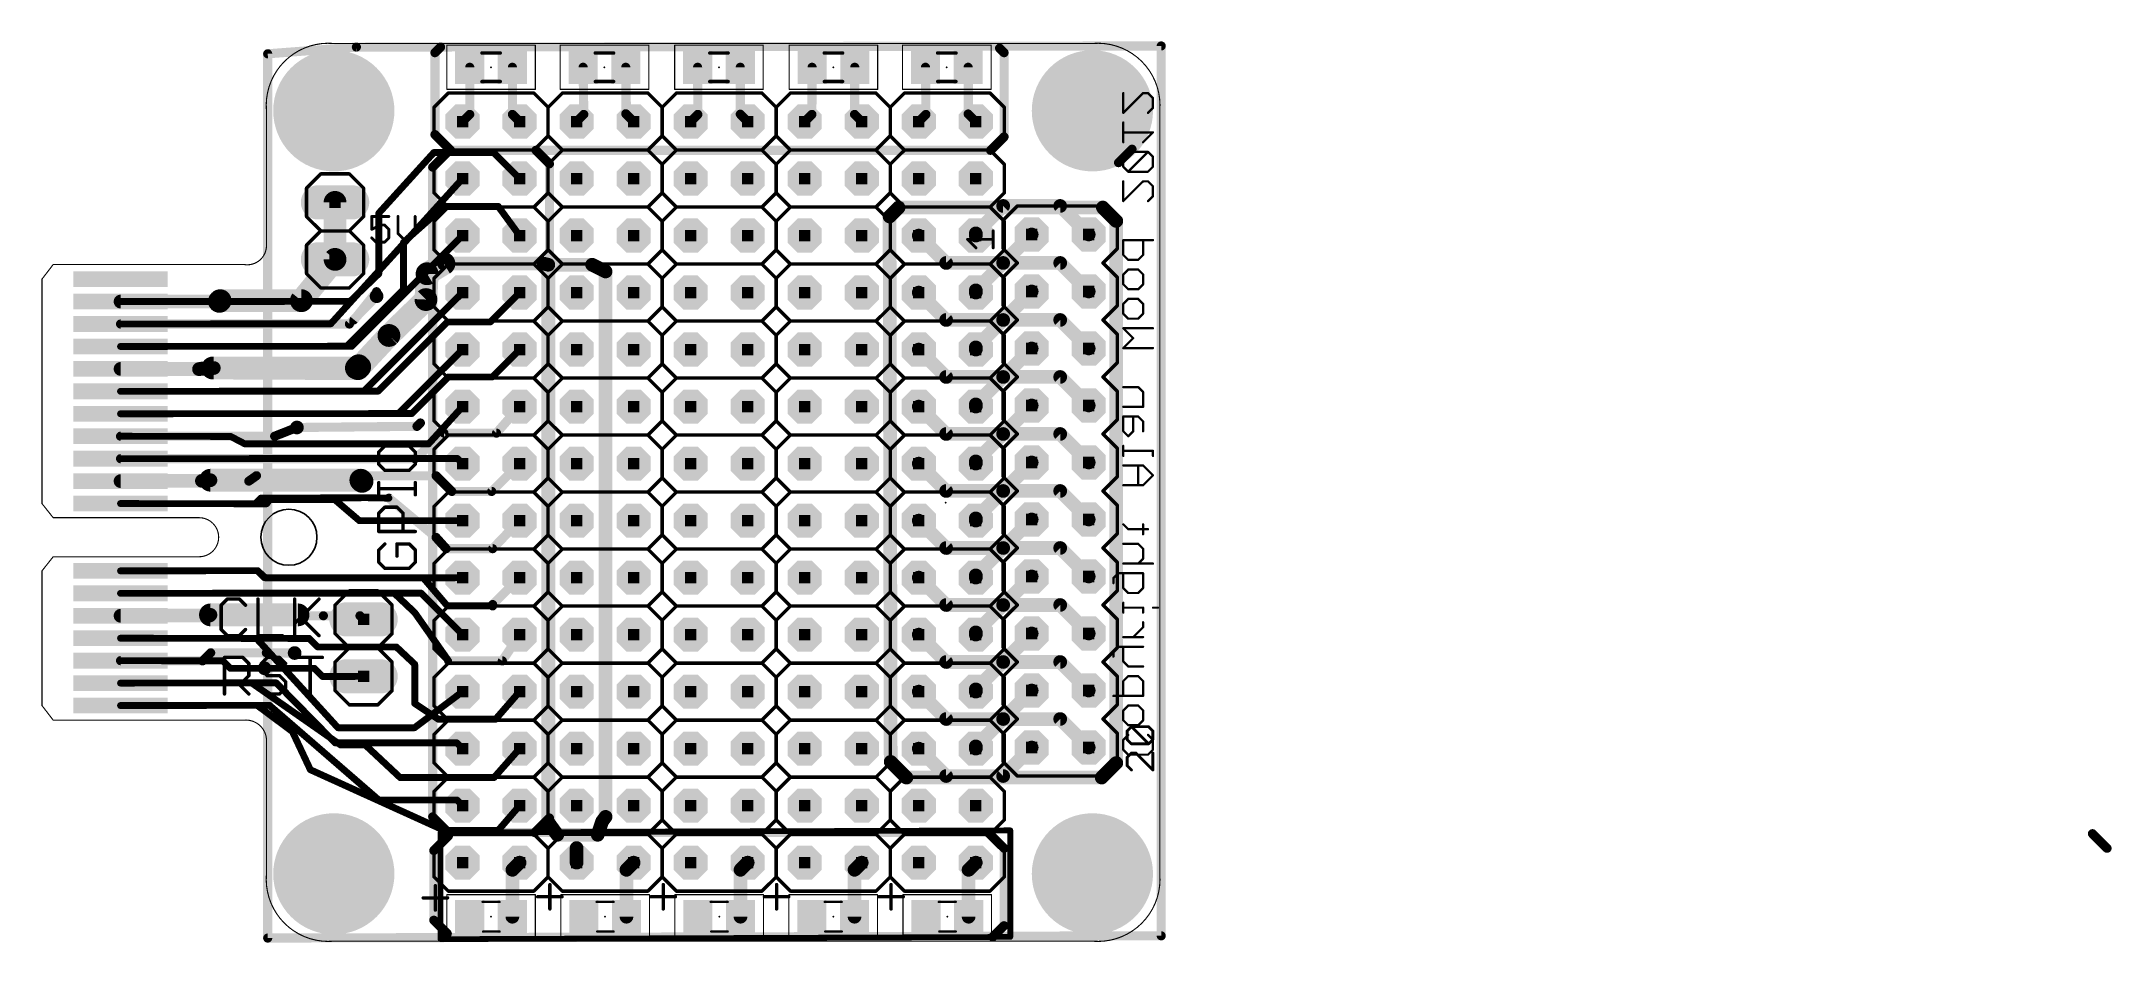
# Model space of a CAD drawing. Extents: x 0.7 to 92.9, y 0.2 to 40.4.
import ezdxf

# ---------------------------------------------------------------- set-up
doc = ezdxf.new("R2010")
doc.units = 0
for name, color, linetype in [('1', 14, 'CONTINUOUS'), ('16', 174, 'CONTINUOUS'), ('17', 94, 'CONTINUOUS'), ('18', 94, 'CONTINUOUS'), ('20', 178, 'CONTINUOUS'), ('21', 250, 'CONTINUOUS'), ('23', 178, 'CONTINUOUS'), ('24', 178, 'CONTINUOUS'), ('25', 250, 'CONTINUOUS'), ('39', 14, 'CONTINUOUS'), ('40', 174, 'CONTINUOUS'), ('51', 250, 'CONTINUOUS'), ('52', 250, 'CONTINUOUS')]:
    doc.layers.add(name, color=color, linetype=linetype)

# ---------------------------------------------------------------- blocks, each defined once
blk = doc.blocks.new('RECT')
blk.add_solid([(-0.5, -0.5), (0.5, -0.5), (-0.5, 0.5), (0.5, 0.5)])
blk = doc.blocks.new('LONGP100')
at = {"const_width": 1}
blk.add_lwpolyline([(-0.5, 0), (0.5, 0)], dxfattribs=at)
at = {"const_width": 0.5}
for points in [[(-0.5, 0.25, 1), (-0.5, -0.25)], [(0.5, -0.25, 1), (0.5, 0.25)]]:
    blk.add_lwpolyline(points, format="xyb", dxfattribs=at)
blk = doc.blocks.new('OCTAGONP')
at = {"const_width": 0.5}
blk.add_lwpolyline([(-0.25, -0.1036), (-0.25, 0.1036), (-0.1036, 0.25), (0.1036, 0.25), (0.25, 0.1036), (0.25, -0.1036), (0.1036, -0.25), (-0.1036, -0.25), (-0.25, -0.1036), (-0.25, 0.1036)], dxfattribs=at)
blk = doc.blocks.new('ROUNDP')
at = {"const_width": 0.5}
blk.add_lwpolyline([(0, -0.25, 1), (0, 0.25, 1), (0, -0.25)], format="xyb", dxfattribs=at)
blk = doc.blocks.new('ROUNDV')
at = {"const_width": 0.5}
blk.add_lwpolyline([(0, -0.25, 1), (0, 0.25, 1), (0, -0.25)], format="xyb", dxfattribs=at)

msp = doc.modelspace()

# ---------------------------------------------------------------- linework, layer by layer
at = {"layer": '1'}
for points, const_width in [([(19.8, 39.25), (19.8, 37.15)], 0.4064), ([(21.7, 39.25), (21.7, 37.15)], 0.4064), ([(24.85, 39.25), (24.88, 37.15)], 0.4064), ([(26.75, 39.25), (26.78, 37.15)], 0.4064), ([(29.95, 39.25), (29.96, 37.15)], 0.4064), ([(31.85, 39.25), (31.86, 37.15)], 0.4064), ([(35.05, 39.25), (35.04, 37.15)], 0.4064), ([(36.95, 39.25), (36.94, 37.15)], 0.4064), ([(40.1, 39.25), (40.12, 37.15)], 0.4064), ([(42, 39.25), (42.02, 37.15)], 0.4064), ([(19.8, 37.15), (19.48, 36.83)], 0.4064), ([(21.7, 37.15), (22.02, 36.83)], 0.4064), ([(24.88, 37.15), (24.56, 36.83)], 0.4064), ([(26.78, 37.15), (27.1, 36.83)], 0.4064), ([(29.96, 37.15), (29.64, 36.83)], 0.4064), ([(31.86, 37.15), (32.18, 36.83)], 0.4064), ([(35.04, 37.15), (34.72, 36.83)], 0.4064), ([(36.94, 37.15), (37.26, 36.83)], 0.4064), ([(40.12, 37.15), (39.8, 36.83)], 0.4064), ([(42.02, 37.15), (42.34, 36.83)], 0.4064), ([(15.75, 32.75), (18.2, 35.45)], 0.3048), ([(18.2, 35.45), (20.86, 35.45)], 0.3048), ([(20.86, 35.45), (22.02, 34.29)], 0.3048), ([(16.85, 31.45), (18.65, 33.05)], 0.3048), ([(18.65, 33.05), (21.07, 33.05)], 0.3048), ([(21.07, 33.05), (22.02, 31.75)], 0.3048), ([(15.75, 30.05), (15.75, 32.75)], 0.3048), ([(16.85, 29.35), (16.85, 31.45)], 0.3048), ([(41.02, 30.53), (39.8, 31.75)], 0.6096), ([(44.83, 31.8), (43.56, 30.53)], 0.6096), ([(17.85, 28.9), (17.9, 30.05)], 1.016), ([(17.9, 30.05), (18.65, 30.5)], 1.016), ([(18.65, 30.5), (23.1, 30.5)], 0.6096), ([(23.1, 30.5), (23.3, 30.45)], 0.6096), ([(23.3, 30.45), (23.3, 5.6)], 0.6096), ([(25.25, 30.45), (23.3, 30.45)], 0.6096), ([(25.85, 30.15), (25.25, 30.45)], 0.6096), ([(25.85, 5.85), (25.85, 30.15)], 0.6096), ([(43.56, 30.53), (41.02, 30.53)], 0.6096), ([(14.47, 28.82), (15.75, 30.05)], 0.3048), ([(41.02, 27.99), (39.8, 29.21)], 0.6096), ([(44.83, 29.26), (43.56, 27.99)], 0.6096), ([(4.245, 28.81), (14.47, 28.82)], 0.3048), ([(14.32, 26.82), (16.85, 29.35)], 0.3048), ([(14.44, 27.81), (15.65, 29.05)], 0.4064), ([(16.2, 27.3), (17.85, 28.9)], 1.016), ([(20.71, 27.9), (22.02, 29.21)], 0.3048), ([(4.245, 27.81), (14.44, 27.81)], 0.4064), ([(14.9, 25.9), (16.2, 27.3)], 1.016), ([(15.72, 24.82), (18.8, 27.9)], 0.3048), ([(18.8, 27.9), (20.71, 27.9)], 0.3048), ([(43.56, 27.99), (41.02, 27.99)], 0.6096), ([(4.245, 26.81), (14.32, 26.82)], 0.3048), ([(20.8, 25.45), (22.02, 26.67)], 0.3048), ([(41.02, 25.45), (39.8, 26.67)], 0.6096), ([(44.83, 26.72), (43.56, 25.45)], 0.6096), ([(4.245, 25.81), (7.74, 25.8)], 0.6096), ([(7.74, 25.8), (8.35, 25.85)], 0.6096), ([(8.35, 25.85), (14.82, 25.82)], 1.016), ([(14.82, 25.82), (14.9, 25.9)], 1.016), ([(4.245, 24.81), (15.72, 24.82)], 0.3048), ([(17.22, 23.82), (18.85, 25.45)], 0.3048), ([(18.85, 25.45), (20.8, 25.45)], 0.3048), ([(43.56, 25.45), (41.02, 25.45)], 0.6096), ([(20.99, 22.95), (22.02, 24.13)], 0.4064), ([(41.02, 22.91), (39.8, 24.13)], 0.6096), ([(44.83, 24.18), (43.56, 22.91)], 0.6096), ([(4.245, 23.81), (17.22, 23.82)], 0.3048), ([(11.11, 22.81), (12.1, 23.2)], 0.4064), ([(17.36, 21.81), (18.65, 22.95)], 0.4064), ([(18.65, 22.95), (20.99, 22.95)], 0.4064), ([(43.56, 22.91), (41.02, 22.91)], 0.6096), ([(4.245, 22.81), (11.11, 22.81)], 0.4064), ([(4.245, 21.81), (17.36, 21.81)], 0.4064), ([(9.96, 20.81), (10.3, 21.05)], 0.4064), ([(10.3, 21.05), (18.3, 21.05)], 0.4064), ([(18.3, 21.05), (19, 20.35)], 0.4064), ([(20.78, 20.35), (22.02, 21.59)], 0.4064), ([(41.02, 20.37), (39.8, 21.59)], 0.6096), ([(44.83, 21.64), (43.56, 20.37)], 0.6096), ([(4.245, 20.81), (9.96, 20.81)], 0.4064), ([(19, 20.35), (20.78, 20.35)], 0.4064), ([(43.56, 20.37), (41.02, 20.37)], 0.6096), ([(4.245, 19.81), (10.25, 19.8)], 0.3048), ([(10.25, 19.8), (10.49, 20.05)], 0.3048), ([(10.49, 20.05), (15.22, 20.07)], 0.3048), ([(15.22, 20.07), (16.2, 20.05)], 0.3048), ([(16.2, 20.05), (18.3, 18.3)], 0.4064), ([(44.83, 19.1), (43.56, 17.83)], 0.6096), ([(18.3, 18.3), (18.75, 17.8)], 0.4064), ([(20.82, 17.8), (22.02, 19.05)], 0.4064), ([(41.02, 17.83), (39.8, 19.05)], 0.6096), ([(18.75, 17.8), (20.82, 17.8)], 0.4064), ([(43.56, 17.83), (41.02, 17.83)], 0.6096), ([(4.245, 16.81), (10.33, 16.82)], 0.3048), ([(10.33, 16.82), (10.65, 16.51)], 0.3048), ([(10.65, 16.51), (17.72, 16.51)], 0.3048), ([(17.72, 16.51), (18.8, 15.25)], 0.3048), ([(20.82, 15.31), (22.02, 16.51)], 0.4064), ([(41.02, 15.29), (39.8, 16.51)], 0.6096), ([(44.83, 16.56), (43.56, 15.29)], 0.6096), ([(4.245, 15.81), (16.43, 15.82)], 0.3048), ([(16.43, 15.82), (17.35, 14.95)], 0.3048), ([(4.245, 14.81), (13.28, 14.81)], 0.4064), ([(13.28, 14.81), (14.91, 14.81)], 0.4064), ([(14.91, 14.81), (15.07, 14.65)], 0.4064), ([(17.35, 14.95), (18.86, 12.8)], 0.3048), ([(18.8, 15.25), (20.82, 15.25)], 0.3048), ([(20.82, 15.25), (20.82, 15.31)], 0.4064), ([(43.56, 15.29), (41.02, 15.29)], 0.6096), ([(4.245, 13.81), (12.65, 13.8)], 0.3048), ([(12.65, 13.8), (13.03, 13.42)], 0.3048), ([(21.25, 12.8), (22.02, 13.97)], 0.4064), ([(41.02, 12.75), (39.8, 13.97)], 0.6096), ([(44.83, 14.02), (43.56, 12.75)], 0.6096), ([(4.245, 12.81), (7.9, 12.8)], 0.4064), ([(7.9, 12.8), (8.26, 13.16)], 0.4064), ([(8.26, 13.16), (10.74, 13.16)], 0.4064), ([(10.74, 13.16), (12, 13.15)], 0.4064), ([(13.03, 13.42), (16.53, 13.42)], 0.3048), ([(16.53, 13.42), (17.35, 12.65)], 0.3048), ([(18.86, 12.8), (21.25, 12.8)], 0.4064), ([(43.56, 12.75), (41.02, 12.75)], 0.6096), ([(10.66, 12.47), (12.88, 12.47)], 0.3048), ([(12.88, 12.47), (13.25, 12.1)], 0.3048), ([(13.25, 12.1), (15.07, 12.11)], 0.3048), ([(17.35, 12.65), (17.35, 10.9)], 0.3048), ([(4.245, 11.81), (10.08, 11.82)], 0.3048), ([(10.08, 11.82), (14.05, 9.05)], 0.3048), ([(20.95, 10.2), (22.02, 11.43)], 0.3048), ([(41.02, 10.21), (39.8, 11.43)], 0.6096), ([(44.83, 11.48), (43.56, 10.21)], 0.6096), ([(4.245, 10.81), (10.33, 10.82)], 0.3048), ([(10.33, 10.82), (11.9, 9.65)], 0.3048), ([(17.35, 10.9), (18.4, 10.2)], 0.3048), ([(18.4, 10.2), (20.95, 10.2)], 0.3048), ([(43.56, 10.21), (41.02, 10.21)], 0.6096), ([(11.9, 9.65), (12.7, 7.95)], 0.3048), ([(44.83, 8.94), (43.56, 7.67)], 0.6096), ([(14.05, 9.05), (15.15, 9.05)], 0.3048), ([(15.15, 9.05), (16.7, 7.6)], 0.3048), ([(20.88, 7.6), (22.02, 8.89)], 0.3048), ([(41.02, 7.67), (39.8, 8.89)], 0.6096), ([(12.7, 7.95), (18.65, 5.25)], 0.3048), ([(16.7, 7.6), (20.88, 7.6)], 0.3048), ([(43.56, 7.67), (41.02, 7.67)], 0.6096), ([(21.07, 5.25), (22.02, 6.35)], 0.3048), ([(23.7, 5.05), (23.3, 5.6)], 0.6096), ([(25.7, 5.65), (25.5, 5.05)], 0.6096), ([(25.85, 5.85), (25.7, 5.65)], 0.6096), ([(18.5, 5.15), (43.88, 5.25)], 0.254), ([(18.5, 0.4), (18.5, 5.15)], 0.254), ([(18.65, 5.25), (21.07, 5.25)], 0.3048), ([(25.5, 5.05), (23.7, 5.05)], 0.6096), ([(24.56, 3.81), (24.56, 4.46)], 0.6096), ([(43.88, 5.25), (43.88, 0.5)], 0.254), ([(21.7, 3.49), (22.02, 3.81)], 0.6096), ([(21.7, 1.4), (21.7, 3.49)], 0.6096), ([(26.78, 3.49), (27.1, 3.81)], 0.6096), ([(26.78, 1.4), (26.78, 3.49)], 0.6096), ([(31.86, 3.49), (32.18, 3.81)], 0.6096), ([(31.86, 1.4), (31.86, 3.49)], 0.6096), ([(36.94, 3.49), (37.26, 3.81)], 0.6096), ([(36.94, 1.4), (36.94, 3.49)], 0.6096), ([(42.02, 3.49), (42.34, 3.81)], 0.6096), ([(42.02, 1.4), (42.02, 3.49)], 0.6096), ([(43.88, 0.5), (18.5, 0.4)], 0.254)]:
    msp.add_lwpolyline(points, dxfattribs=dict(at, const_width=const_width))
for points, const_width in [([(19.9016, 39.25, 1), (19.6984, 39.25)], 0.2032), ([(21.8016, 39.25, 1), (21.5984, 39.25)], 0.2032), ([(24.9516, 39.2515, 1), (24.7484, 39.2485)], 0.2032), ([(26.8516, 39.2515, 1), (26.6484, 39.2485)], 0.2032), ([(30.0516, 39.2505, 1), (29.8484, 39.2495)], 0.2032), ([(31.9516, 39.2505, 1), (31.7484, 39.2495)], 0.2032), ([(35.1516, 39.2495, 1), (34.9484, 39.2505)], 0.2032), ([(37.0516, 39.2495, 1), (36.8484, 39.2505)], 0.2032), ([(40.2016, 39.251, 1), (39.9984, 39.249)], 0.2032), ([(42.1016, 39.251, 1), (41.8984, 39.249)], 0.2032), ([(19.4082, 36.9018, 1), (19.5518, 36.7582)], 0.2032), ([(19.6984, 37.15, 1), (19.9016, 37.15)], 0.2032), ([(19.8718, 37.0782, 1), (19.7282, 37.2218)], 0.2032), ([(21.5984, 37.15, 1), (21.8016, 37.15)], 0.2032), ([(21.7718, 37.2218, 1), (21.6282, 37.0782)], 0.2032), ([(21.9482, 36.7582, 1), (22.0918, 36.9018)], 0.2032), ([(24.4882, 36.9018, 1), (24.6318, 36.7582)], 0.2032), ([(24.7784, 37.1485, 1), (24.9816, 37.1515)], 0.2032), ([(24.9518, 37.0782, 1), (24.8082, 37.2218)], 0.2032), ([(26.6784, 37.1485, 1), (26.8816, 37.1515)], 0.2032), ([(26.8518, 37.2218, 1), (26.7082, 37.0782)], 0.2032), ([(27.0282, 36.7582, 1), (27.1718, 36.9018)], 0.2032), ([(29.5682, 36.9018, 1), (29.7118, 36.7582)], 0.2032), ([(29.8584, 37.1495, 1), (30.0616, 37.1505)], 0.2032), ([(30.0318, 37.0782, 1), (29.8882, 37.2218)], 0.2032), ([(31.7584, 37.1495, 1), (31.9616, 37.1505)], 0.2032), ([(31.9318, 37.2218, 1), (31.7882, 37.0782)], 0.2032), ([(32.1082, 36.7582, 1), (32.2518, 36.9018)], 0.2032), ([(34.6482, 36.9018, 1), (34.7918, 36.7582)], 0.2032), ([(34.9384, 37.1505, 1), (35.1416, 37.1495)], 0.2032), ([(35.1118, 37.0782, 1), (34.9682, 37.2218)], 0.2032), ([(36.8384, 37.1505, 1), (37.0416, 37.1495)], 0.2032), ([(37.0118, 37.2218, 1), (36.8682, 37.0782)], 0.2032), ([(37.1882, 36.7582, 1), (37.3318, 36.9018)], 0.2032), ([(39.7282, 36.9018, 1), (39.8718, 36.7582)], 0.2032), ([(40.0184, 37.149, 1), (40.2216, 37.151)], 0.2032), ([(40.1918, 37.0782, 1), (40.0482, 37.2218)], 0.2032), ([(41.9184, 37.149, 1), (42.1216, 37.151)], 0.2032), ([(42.0918, 37.2218, 1), (41.9482, 37.0782)], 0.2032), ([(42.2682, 36.7582, 1), (42.4118, 36.9018)], 0.2032), ([(18.2, 35.5262, 1), (18.2, 35.3738)], 0.1524), ([(18.2564, 35.3988, 1), (18.1436, 35.5012)], 0.1524), ([(20.9139, 35.5039, 1), (20.8061, 35.3961)], 0.1524), ([(20.86, 35.3738, 1), (20.86, 35.5262)], 0.1524), ([(21.9661, 34.2361, 1), (22.0739, 34.3439)], 0.1524), ([(18.65, 33.1262, 1), (18.65, 32.9738)], 0.1524), ([(18.7006, 32.993, 1), (18.5994, 33.107)], 0.1524), ([(21.1315, 33.095, 1), (21.0085, 33.005)], 0.1524), ([(21.07, 32.9738, 1), (21.07, 33.1262)], 0.1524), ([(15.8262, 32.75, 1), (15.6738, 32.75)], 0.1524), ([(15.6936, 32.8012, 1), (15.8064, 32.6988)], 0.1524), ([(16.9262, 31.45, 1), (16.7738, 31.45)], 0.1524), ([(16.7994, 31.507, 1), (16.9006, 31.393)], 0.1524), ([(21.9585, 31.705, 1), (22.0815, 31.795)], 0.1524), ([(39.9078, 31.8578, 1), (39.6922, 31.6422)], 0.3048), ([(44.9378, 31.6922, 1), (44.7222, 31.9078)], 0.3048), ([(17.7693, 30.2678, 1), (18.0307, 29.8322)], 0.508), ([(18.1538, 30.039, 1), (17.6462, 30.061)], 0.508), ([(18.7807, 30.2822, 1), (18.5193, 30.7178)], 0.508), ([(18.65, 30.6524, 1), (18.65, 30.3476)], 0.3048), ([(23.137, 30.6478, 1), (23.063, 30.3522)], 0.3048), ([(23.1, 30.3476, 1), (23.1, 30.6524)], 0.3048), ([(23.4524, 30.45, 1), (23.1476, 30.45)], 0.3048), ([(23.3, 30.6024, 1), (23.3, 30.2976)], 0.3048), ([(23.263, 30.3022, 1), (23.337, 30.5978)], 0.3048), ([(25.3182, 30.5863, 1), (25.1818, 30.3137)], 0.3048), ([(25.25, 30.2976, 1), (25.25, 30.6024)], 0.3048), ([(26.0024, 30.15, 1), (25.6976, 30.15)], 0.3048), ([(25.7818, 30.0137, 1), (25.9182, 30.2863)], 0.3048), ([(41.02, 30.6824, 1), (41.02, 30.3776)], 0.3048), ([(40.9122, 30.4222, 1), (41.1278, 30.6378)], 0.3048), ([(43.4522, 30.6378, 1), (43.6678, 30.4222)], 0.3048), ([(43.56, 30.3776, 1), (43.56, 30.6824)], 0.3048), ([(15.6738, 30.05, 1), (15.8262, 30.05)], 0.1524), ([(15.8028, 29.9951, 1), (15.6972, 30.1049)], 0.1524), ([(39.9078, 29.3178, 1), (39.6922, 29.1022)], 0.3048), ([(44.9378, 29.1522, 1), (44.7222, 29.3678)], 0.3048), ([(4.2449, 28.8862, 1), (4.2451, 28.7338)], 0.1524), ([(14.4172, 28.8749, 1), (14.5228, 28.7651)], 0.1524), ([(14.4701, 28.7438, 1), (14.4699, 28.8962)], 0.1524), ([(15.7227, 28.979, 1), (15.5773, 29.121)], 0.2032), ([(16.7738, 29.35, 1), (16.9262, 29.35)], 0.1524), ([(16.9039, 29.2961, 1), (16.7961, 29.4039)], 0.1524), ([(17.5962, 28.911, 1), (18.1038, 28.889)], 0.508), ([(18.0268, 28.7177, 1), (17.6732, 29.0823)], 0.508), ([(22.0739, 29.1561, 1), (21.9661, 29.2639)], 0.1524), ([(4.245, 27.9116, 1), (4.245, 27.7084)], 0.2032), ([(14.3673, 27.881, 1), (14.5127, 27.739)], 0.2032), ([(14.44, 27.7084, 1), (14.44, 27.9116)], 0.2032), ([(16.0232, 27.4823, 1), (16.3768, 27.1177)], 0.508), ([(16.3861, 27.1272, 1), (16.0139, 27.4728)], 0.508), ([(18.8, 27.9762, 1), (18.8, 27.8238)], 0.1524), ([(18.8539, 27.8461, 1), (18.7461, 27.9539)], 0.1524), ([(20.6561, 27.9539, 1), (20.7639, 27.8461)], 0.1524), ([(20.71, 27.8238, 1), (20.71, 27.9762)], 0.1524), ([(41.02, 28.1424, 1), (41.02, 27.8376)], 0.3048), ([(40.9122, 27.8822, 1), (41.1278, 28.0978)], 0.3048), ([(43.4522, 28.0978, 1), (43.6678, 27.8822)], 0.3048), ([(43.56, 27.8376, 1), (43.56, 28.1424)], 0.3048), ([(4.2449, 26.8862, 1), (4.2451, 26.7338)], 0.1524), ([(14.2661, 26.8739, 1), (14.3739, 26.7661)], 0.1524), ([(14.3201, 26.7438, 1), (14.3199, 26.8962)], 0.1524), ([(22.0739, 26.6161, 1), (21.9661, 26.7239)], 0.1524), ([(39.9078, 26.7778, 1), (39.6922, 26.5622)], 0.3048), ([(44.9378, 26.6122, 1), (44.7222, 26.8278)], 0.3048), ([(4.2454, 25.9624, 1), (4.2446, 25.6576)], 0.3048), ([(7.7275, 25.9519, 1), (7.7525, 25.6481)], 0.3048), ([(7.7396, 25.6476, 1), (7.7404, 25.9524)], 0.3048), ([(8.3512, 26.104, 1), (8.3488, 25.596)], 0.508), ([(8.3625, 25.6981, 1), (8.3375, 26.0019)], 0.3048), ([(14.6404, 25.9996, 1), (14.9996, 25.6404)], 0.508), ([(14.7139, 26.0728, 1), (15.0861, 25.7272)], 0.508), ([(15.0796, 25.7204, 1), (14.7204, 26.0796)], 0.508), ([(14.8188, 25.566, 1), (14.8212, 26.074)], 0.508), ([(4.2449, 24.8862, 1), (4.2451, 24.7338)], 0.1524), ([(15.6661, 24.8739, 1), (15.7739, 24.7661)], 0.1524), ([(15.7201, 24.7438, 1), (15.7199, 24.8962)], 0.1524), ([(18.85, 25.5262, 1), (18.85, 25.3738)], 0.1524), ([(18.9039, 25.3961, 1), (18.7961, 25.5039)], 0.1524), ([(20.7461, 25.5039, 1), (20.8539, 25.3961)], 0.1524), ([(20.8, 25.3738, 1), (20.8, 25.5262)], 0.1524), ([(41.02, 25.6024, 1), (41.02, 25.2976)], 0.3048), ([(40.9122, 25.3422, 1), (41.1278, 25.5578)], 0.3048), ([(43.4522, 25.5578, 1), (43.6678, 25.3422)], 0.3048), ([(43.56, 25.2976, 1), (43.56, 25.6024)], 0.3048), ([(22.0965, 24.0632, 1), (21.9435, 24.1968)], 0.2032), ([(39.9078, 24.2378, 1), (39.6922, 24.0222)], 0.3048), ([(44.9378, 24.0722, 1), (44.7222, 24.2878)], 0.3048), ([(4.2449, 23.8862, 1), (4.2451, 23.7338)], 0.1524), ([(12.1372, 23.1055, 1), (12.0628, 23.2945)], 0.2032), ([(17.1661, 23.8739, 1), (17.2739, 23.7661)], 0.1524), ([(17.2201, 23.7438, 1), (17.2199, 23.8962)], 0.1524), ([(18.65, 23.0516, 1), (18.65, 22.8484)], 0.2032), ([(18.7173, 22.8739, 1), (18.5827, 23.0261)], 0.2032), ([(20.9135, 23.0168, 1), (21.0665, 22.8832)], 0.2032), ([(20.99, 22.8484, 1), (20.99, 23.0516)], 0.2032), ([(41.02, 23.0624, 1), (41.02, 22.7576)], 0.3048), ([(40.9122, 22.8022, 1), (41.1278, 23.0178)], 0.3048), ([(43.4522, 23.0178, 1), (43.6678, 22.8022)], 0.3048), ([(43.56, 22.7576, 1), (43.56, 23.0624)], 0.3048), ([(4.245, 22.9116, 1), (4.245, 22.7084)], 0.2032), ([(11.0728, 22.9045, 1), (11.1472, 22.7155)], 0.2032), ([(11.11, 22.7084, 1), (11.11, 22.9116)], 0.2032), ([(4.245, 21.9116, 1), (4.245, 21.7084)], 0.2032), ([(10.3, 21.1516, 1), (10.3, 20.9484)], 0.2032), ([(10.3586, 20.967, 1), (10.2414, 21.133)], 0.2032), ([(17.2927, 21.8861, 1), (17.4273, 21.7339)], 0.2032), ([(17.36, 21.7084, 1), (17.36, 21.9116)], 0.2032), ([(18.3718, 21.1218, 1), (18.2282, 20.9782)], 0.2032), ([(18.3, 20.9484, 1), (18.3, 21.1516)], 0.2032), ([(22.0918, 21.5182, 1), (21.9482, 21.6618)], 0.2032), ([(39.9078, 21.6978, 1), (39.6922, 21.4822)], 0.3048), ([(44.9378, 21.5322, 1), (44.7222, 21.7478)], 0.3048), ([(4.245, 20.9116, 1), (4.245, 20.7084)], 0.2032), ([(9.9014, 20.893, 1), (10.0186, 20.727)], 0.2032), ([(9.96, 20.7084, 1), (9.96, 20.9116)], 0.2032), ([(19, 20.4516, 1), (19, 20.2484)], 0.2032), ([(18.9282, 20.2782, 1), (19.0718, 20.4218)], 0.2032), ([(20.7082, 20.4218, 1), (20.8518, 20.2782)], 0.2032), ([(20.78, 20.2484, 1), (20.78, 20.4516)], 0.2032), ([(41.02, 20.5224, 1), (41.02, 20.2176)], 0.3048), ([(40.9122, 20.2622, 1), (41.1278, 20.4778)], 0.3048), ([(43.4522, 20.4778, 1), (43.6678, 20.2622)], 0.3048), ([(43.56, 20.2176, 1), (43.56, 20.5224)], 0.3048), ([(4.2451, 19.8862, 1), (4.2449, 19.7338)], 0.1524), ([(10.195, 19.8528, 1), (10.305, 19.7472)], 0.1524), ([(10.2499, 19.7238, 1), (10.2501, 19.8762)], 0.1524), ([(10.4897, 20.1262, 1), (10.4903, 19.9738)], 0.1524), ([(10.545, 19.9972, 1), (10.435, 20.1028)], 0.1524), ([(15.2216, 20.1462, 1), (15.2184, 19.9938)], 0.1524), ([(15.2203, 19.9938, 1), (15.2197, 20.1462)], 0.1524), ([(16.265, 20.1281, 1), (16.135, 19.9719)], 0.2032), ([(16.1984, 19.9738, 1), (16.2016, 20.1262)], 0.1524), ([(44.9378, 18.9922, 1), (44.7222, 19.2078)], 0.3048), ([(18.3755, 18.368, 1), (18.2245, 18.232)], 0.2032), ([(18.235, 18.2219, 1), (18.365, 18.3781)], 0.2032), ([(22.0933, 18.9796, 1), (21.9467, 19.1204)], 0.2032), ([(39.9078, 19.1578, 1), (39.6922, 18.9422)], 0.3048), ([(18.75, 17.9016, 1), (18.75, 17.6984)], 0.2032), ([(18.6745, 17.732, 1), (18.8255, 17.868)], 0.2032), ([(20.7467, 17.8704, 1), (20.8933, 17.7296)], 0.2032), ([(20.82, 17.6984, 1), (20.82, 17.9016)], 0.2032), ([(41.02, 17.9824, 1), (41.02, 17.6776)], 0.3048), ([(40.9122, 17.7222, 1), (41.1278, 17.9378)], 0.3048), ([(43.4522, 17.9378, 1), (43.6678, 17.7222)], 0.3048), ([(43.56, 17.6776, 1), (43.56, 17.9824)], 0.3048), ([(4.2449, 16.8862, 1), (4.2451, 16.7338)], 0.1524), ([(10.383, 16.8747, 1), (10.277, 16.7653)], 0.1524), ([(10.3301, 16.7438, 1), (10.3299, 16.8962)], 0.1524), ([(10.65, 16.5862, 1), (10.65, 16.4338)], 0.1524), ([(10.597, 16.4553, 1), (10.703, 16.5647)], 0.1524), ([(17.7779, 16.5596, 1), (17.6621, 16.4604)], 0.1524), ([(17.72, 16.4338, 1), (17.72, 16.5862)], 0.1524), ([(22.0918, 16.4382, 1), (21.9482, 16.5818)], 0.2032), ([(39.9078, 16.6178, 1), (39.6922, 16.4022)], 0.3048), ([(44.9378, 16.4522, 1), (44.7222, 16.6678)], 0.3048), ([(4.2449, 15.8862, 1), (4.2451, 15.7338)], 0.1524), ([(16.4824, 15.8754, 1), (16.3776, 15.7646)], 0.1524), ([(16.4301, 15.7438, 1), (16.4299, 15.8962)], 0.1524), ([(4.245, 14.9116, 1), (4.245, 14.7084)], 0.2032), ([(13.28, 14.9116, 1), (13.28, 14.7084)], 0.2032), ([(13.28, 14.7084, 1), (13.28, 14.9116)], 0.2032), ([(14.9818, 14.8818, 1), (14.8382, 14.7382)], 0.2032), ([(14.91, 14.7084, 1), (14.91, 14.9116)], 0.2032), ([(14.9982, 14.5782, 1), (15.1418, 14.7218)], 0.2032), ([(17.4124, 14.9938, 1), (17.2876, 14.9062)], 0.1524), ([(17.2976, 14.8946, 1), (17.4024, 15.0054)], 0.1524), ([(18.8, 15.3262, 1), (18.8, 15.1738)], 0.1524), ([(18.7421, 15.2004, 1), (18.8579, 15.2996)], 0.1524), ([(20.9216, 15.31, 1), (20.7184, 15.31)], 0.2032), ([(20.7184, 15.25, 1), (20.9216, 15.25)], 0.2032), ([(20.7482, 15.3818, 1), (20.8918, 15.2382)], 0.2032), ([(20.82, 15.1738, 1), (20.82, 15.3262)], 0.1524), ([(41.02, 15.4424, 1), (41.02, 15.1376)], 0.3048), ([(40.9122, 15.1822, 1), (41.1278, 15.3978)], 0.3048), ([(43.4522, 15.3978, 1), (43.6678, 15.1822)], 0.3048), ([(43.56, 15.1376, 1), (43.56, 15.4424)], 0.3048), ([(4.2451, 13.8862, 1), (4.2449, 13.7338)], 0.1524), ([(12.7039, 13.8539, 1), (12.5961, 13.7461)], 0.1524), ([(12.6499, 13.7238, 1), (12.6501, 13.8762)], 0.1524), ([(22.1049, 13.9141, 1), (21.9351, 14.0259)], 0.2032), ([(39.9078, 14.0778, 1), (39.6922, 13.8622)], 0.3048), ([(44.9378, 13.9122, 1), (44.7222, 14.1278)], 0.3048), ([(4.2453, 12.9116, 1), (4.2447, 12.7084)], 0.2032), ([(7.8282, 12.8718, 1), (7.9718, 12.7282)], 0.2032), ([(7.8997, 12.6984, 1), (7.9003, 12.9016)], 0.2032), ([(8.26, 13.2616, 1), (8.26, 13.0584)], 0.2032), ([(8.3318, 13.0882, 1), (8.1882, 13.2318)], 0.2032), ([(10.7408, 13.2616, 1), (10.7392, 13.0584)], 0.2032), ([(10.74, 13.0584, 1), (10.74, 13.2616)], 0.2032), ([(11.9992, 13.0484, 1), (12.0008, 13.2516)], 0.2032), ([(13.03, 13.4962, 1), (13.03, 13.3438)], 0.1524), ([(12.9761, 13.3661, 1), (13.0839, 13.4739)], 0.1524), ([(16.5822, 13.4755, 1), (16.4778, 13.3645)], 0.1524), ([(16.53, 13.3438, 1), (16.53, 13.4962)], 0.1524), ([(18.86, 12.9016, 1), (18.86, 12.6984)], 0.2032), ([(18.7976, 12.7562, 1), (18.9224, 12.8438)], 0.1524), ([(21.1651, 12.8559, 1), (21.3349, 12.7441)], 0.2032), ([(21.25, 12.6984, 1), (21.25, 12.9016)], 0.2032), ([(41.02, 12.9024, 1), (41.02, 12.5976)], 0.3048), ([(40.9122, 12.6422, 1), (41.1278, 12.8578)], 0.3048), ([(43.4522, 12.8578, 1), (43.6678, 12.6422)], 0.3048), ([(43.56, 12.5976, 1), (43.56, 12.9024)], 0.3048), ([(10.66, 12.5462, 1), (10.66, 12.3938)], 0.1524), ([(12.9339, 12.5239, 1), (12.8261, 12.4161)], 0.1524), ([(12.88, 12.3938, 1), (12.88, 12.5462)], 0.1524), ([(13.2496, 12.1762, 1), (13.2504, 12.0238)], 0.1524), ([(13.1961, 12.0461, 1), (13.3039, 12.1539)], 0.1524), ([(15.0704, 12.0338, 1), (15.0696, 12.1862)], 0.1524), ([(17.4262, 12.65, 1), (17.2738, 12.65)], 0.1524), ([(17.2978, 12.5945, 1), (17.4022, 12.7055)], 0.1524), ([(4.2449, 11.8862, 1), (4.2451, 11.7338)], 0.1524), ([(10.1236, 11.8825, 1), (10.0364, 11.7575)], 0.1524), ([(10.0801, 11.7438, 1), (10.0799, 11.8962)], 0.1524), ([(22.0775, 11.38, 1), (21.9625, 11.48)], 0.1524), ([(39.9078, 11.5378, 1), (39.6922, 11.3222)], 0.3048), ([(44.9378, 11.3722, 1), (44.7222, 11.5878)], 0.3048), ([(4.2449, 10.8862, 1), (4.2451, 10.7338)], 0.1524), ([(10.3755, 10.8811, 1), (10.2845, 10.7589)], 0.1524), ([(10.3301, 10.7438, 1), (10.3299, 10.8962)], 0.1524), ([(17.3923, 10.9634, 1), (17.3077, 10.8366)], 0.1524), ([(17.2738, 10.9, 1), (17.4262, 10.9)], 0.1524), ([(18.4, 10.2762, 1), (18.4, 10.1238)], 0.1524), ([(18.3577, 10.1366, 1), (18.4423, 10.2634)], 0.1524), ([(20.8925, 10.25, 1), (21.0075, 10.15)], 0.1524), ([(20.95, 10.1238, 1), (20.95, 10.2762)], 0.1524), ([(41.02, 10.3624, 1), (41.02, 10.0576)], 0.3048), ([(40.9122, 10.1022, 1), (41.1278, 10.3178)], 0.3048), ([(43.4522, 10.3178, 1), (43.6678, 10.1022)], 0.3048), ([(43.56, 10.0576, 1), (43.56, 10.3624)], 0.3048), ([(11.9689, 9.6824, 1), (11.8311, 9.6176)], 0.1524), ([(11.8545, 9.5889, 1), (11.9455, 9.7111)], 0.1524), ([(44.9378, 8.8322, 1), (44.7222, 9.0478)], 0.3048), ([(14.05, 9.1262, 1), (14.05, 8.9738)], 0.1524), ([(14.0064, 8.9875, 1), (14.0936, 9.1125)], 0.1524), ([(15.2021, 9.1056, 1), (15.0979, 8.9944)], 0.1524), ([(15.15, 8.9738, 1), (15.15, 9.1262)], 0.1524), ([(22.0771, 8.8395, 1), (21.9629, 8.9405)], 0.1524), ([(39.9078, 8.9978, 1), (39.6922, 8.7822)], 0.3048), ([(12.7315, 8.0194, 1), (12.6685, 7.8806)], 0.1524), ([(12.6311, 7.9176, 1), (12.7689, 7.9824)], 0.1524), ([(16.7, 7.6762, 1), (16.7, 7.5238)], 0.1524), ([(16.6479, 7.5444, 1), (16.7521, 7.6556)], 0.1524), ([(20.8229, 7.6505, 1), (20.9371, 7.5495)], 0.1524), ([(20.88, 7.5238, 1), (20.88, 7.6762)], 0.1524), ([(41.02, 7.8224, 1), (41.02, 7.5176)], 0.3048), ([(40.9122, 7.5622, 1), (41.1278, 7.7778)], 0.3048), ([(43.4522, 7.7778, 1), (43.6678, 7.5622)], 0.3048), ([(43.56, 7.5176, 1), (43.56, 7.8224)], 0.3048), ([(22.0777, 6.3002, 1), (21.9623, 6.3998)], 0.1524), ([(23.4233, 5.6896, 1), (23.1767, 5.5104)], 0.3048), ([(23.1476, 5.6, 1), (23.4524, 5.6)], 0.3048), ([(25.5781, 5.7414, 1), (25.8219, 5.5586)], 0.3048), ([(25.8446, 5.6018, 1), (25.5554, 5.6982)], 0.3048), ([(25.6976, 5.85, 1), (26.0024, 5.85)], 0.3048), ([(25.9719, 5.7586, 1), (25.7281, 5.9414)], 0.3048), ([(18.4997, 5.2135, 1), (18.5003, 5.0865)], 0.127), ([(18.5635, 5.15, 1), (18.4365, 5.15)], 0.127), ([(18.65, 5.3262, 1), (18.65, 5.1738)], 0.1524), ([(18.6185, 5.1806, 1), (18.6815, 5.3194)], 0.1524), ([(21.0123, 5.2998, 1), (21.1277, 5.2002)], 0.1524), ([(21.07, 5.1738, 1), (21.07, 5.3262)], 0.1524), ([(23.7, 5.2024, 1), (23.7, 4.8976)], 0.3048), ([(23.5767, 4.9604, 1), (23.8233, 5.1396)], 0.3048), ([(24.7124, 4.46, 1), (24.4076, 4.46)], 0.3048), ([(25.3554, 5.0982, 1), (25.6446, 5.0018)], 0.3048), ([(25.5, 4.8976, 1), (25.5, 5.2024)], 0.3048), ([(43.9435, 5.25, 1), (43.8165, 5.25)], 0.127), ([(43.8803, 5.1865, 1), (43.8797, 5.3135)], 0.127), ([(21.5922, 3.5978, 1), (21.8078, 3.3822)], 0.3048), ([(21.8524, 3.49, 1), (21.5476, 3.49)], 0.3048), ([(22.1278, 3.7022, 1), (21.9122, 3.9178)], 0.3048), ([(24.4076, 3.81, 1), (24.7124, 3.81)], 0.3048), ([(26.6722, 3.5978, 1), (26.8878, 3.3822)], 0.3048), ([(26.9324, 3.49, 1), (26.6276, 3.49)], 0.3048), ([(27.2078, 3.7022, 1), (26.9922, 3.9178)], 0.3048), ([(31.7522, 3.5978, 1), (31.9678, 3.3822)], 0.3048), ([(32.0124, 3.49, 1), (31.7076, 3.49)], 0.3048), ([(32.2878, 3.7022, 1), (32.0722, 3.9178)], 0.3048), ([(36.8322, 3.5978, 1), (37.0478, 3.3822)], 0.3048), ([(37.0924, 3.49, 1), (36.7876, 3.49)], 0.3048), ([(37.3678, 3.7022, 1), (37.1522, 3.9178)], 0.3048), ([(41.9122, 3.5978, 1), (42.1278, 3.3822)], 0.3048), ([(42.1724, 3.49, 1), (41.8676, 3.49)], 0.3048), ([(42.4478, 3.7022, 1), (42.2322, 3.9178)], 0.3048), ([(21.5476, 1.4, 1), (21.8524, 1.4)], 0.3048), ([(26.6276, 1.4, 1), (26.9324, 1.4)], 0.3048), ([(31.7076, 1.4, 1), (32.0124, 1.4)], 0.3048), ([(36.7876, 1.4, 1), (37.0924, 1.4)], 0.3048), ([(41.8676, 1.4, 1), (42.1724, 1.4)], 0.3048), ([(18.4997, 0.4635, 1), (18.5003, 0.3365)], 0.127), ([(18.4365, 0.4, 1), (18.5635, 0.4)], 0.127), ([(43.8165, 0.5, 1), (43.9435, 0.5)], 0.127), ([(43.8803, 0.4365, 1), (43.8797, 0.5635)], 0.127)]:
    msp.add_lwpolyline(points, format="xyb", dxfattribs=dict(at, const_width=const_width))
at = {"layer": '16'}
for points, const_width in [([(10.8, 39.85), (14.75, 40.15)], 0.4064), ([(10.8, 0.45), (10.8, 39.85)], 0.4064), ([(14.75, 40.15), (50.6, 40.2)], 0.4064), ([(50.6, 40.2), (50.6, 0.55)], 0.4064), ([(21.7, 39.25), (21.7, 37.15)], 0.4064), ([(26.75, 39.25), (26.75, 37.18)], 0.4064), ([(31.85, 39.25), (31.85, 37.16)], 0.4064), ([(36.95, 39.25), (36.95, 37.14)], 0.4064), ([(42, 39.25), (42, 37.17)], 0.4064), ([(21.7, 37.15), (22.02, 36.83)], 0.4064), ([(26.75, 37.18), (27.1, 36.83)], 0.4064), ([(31.85, 37.16), (32.18, 36.83)], 0.4064), ([(36.95, 37.14), (37.26, 36.83)], 0.4064), ([(42, 37.17), (42.34, 36.83)], 0.4064), ([(13.61, 27.82), (19.48, 34.29)], 0.3048), ([(13.8, 30.69), (13.8, 33.23)], 1.016), ([(43.56, 33.07), (42.34, 31.85)], 0.6096), ([(46.1, 33.07), (43.56, 33.07)], 0.6096), ([(47.37, 31.8), (46.1, 33.07)], 0.6096), ([(14.55, 26.82), (19.48, 31.75)], 0.3048), ([(42.34, 31.85), (42.34, 31.75)], 0.6096), ([(12.3, 28.85), (13.8, 30.69)], 1.016), ([(43.56, 30.53), (42.34, 29.31)], 0.6096), ([(46.1, 30.53), (43.56, 30.53)], 0.6096), ([(47.37, 29.26), (46.1, 30.53)], 0.6096), ([(42.34, 29.31), (42.34, 29.21)], 0.6096), ([(4.245, 28.81), (8.65, 28.82)], 0.6096), ([(8.65, 28.82), (8.68, 28.85)], 1.016), ([(8.68, 28.85), (12.3, 28.85)], 1.016), ([(15.65, 29.25), (14.65, 28)], 0.4064), ([(15.09, 24.82), (19.48, 29.21)], 0.3048), ([(15.65, 29.05), (15.65, 29.25)], 0.4064), ([(4.245, 27.81), (13.61, 27.82)], 0.3048), ([(43.56, 27.99), (42.34, 26.77)], 0.6096), ([(46.1, 27.99), (43.56, 27.99)], 0.6096), ([(47.37, 26.72), (46.1, 27.99)], 0.6096), ([(4.245, 26.81), (14.55, 26.82)], 0.3048), ([(16.63, 23.82), (19.48, 26.67)], 0.3048), ([(42.34, 26.77), (42.34, 26.67)], 0.6096), ([(4.245, 25.81), (7.82, 25.82)], 0.6096), ([(7.82, 25.82), (8.4, 25.85)], 0.6096), ([(8.4, 25.85), (14.75, 25.85)], 1.016), ([(14.75, 25.85), (14.85, 25.95)], 1.016), ([(4.245, 24.81), (15.09, 24.82)], 0.3048), ([(43.56, 25.45), (42.34, 24.23)], 0.6096), ([(46.1, 25.45), (43.56, 25.45)], 0.6096), ([(47.37, 24.18), (46.1, 25.45)], 0.6096), ([(17.97, 22.47), (19.48, 24.13)], 0.3048), ([(42.34, 24.23), (42.34, 24.13)], 0.6096), ([(4.245, 23.81), (16.63, 23.82)], 0.3048), ([(12.1, 23.2), (17.45, 23.25)], 0.4064), ([(17.45, 23.25), (17.6, 23.4)], 0.4064), ([(43.56, 22.91), (42.34, 21.69)], 0.6096), ([(46.1, 22.91), (43.56, 22.91)], 0.6096), ([(47.37, 21.64), (46.1, 22.91)], 0.6096), ([(4.245, 22.81), (9.15, 22.8)], 0.3048), ([(9.15, 22.8), (9.78, 22.47)], 0.3048), ([(9.78, 22.47), (17.97, 22.47)], 0.3048), ([(4.245, 21.81), (19.25, 21.82)], 0.3048), ([(8.25, 20.85), (14.95, 20.85)], 1.016), ([(14.95, 20.85), (15, 20.8)], 1.016), ([(19.25, 21.82), (19.48, 21.59)], 0.3048), ([(42.34, 21.69), (42.34, 21.59)], 0.6096), ([(4.245, 20.81), (7.87, 20.82)], 0.6096), ([(7.87, 20.82), (8.25, 20.85)], 0.6096), ([(43.56, 20.37), (42.34, 19.15)], 0.6096), ([(46.1, 20.37), (43.56, 20.37)], 0.6096), ([(47.37, 19.1), (46.1, 20.37)], 0.6096), ([(4.245, 19.81), (10.6, 19.8)], 0.3048), ([(10.6, 19.8), (10.75, 19.8)], 0.3048), ([(10.75, 19.8), (10.9, 19.99)], 0.3048), ([(10.9, 19.99), (13.78, 19.99)], 0.3048), ([(13.78, 19.99), (14.88, 19.05)], 0.3048), ([(42.34, 19.15), (42.34, 19.05)], 0.6096), ([(14.88, 19.05), (19.48, 19.05)], 0.3048), ([(43.56, 17.83), (42.34, 16.61)], 0.6096), ([(46.1, 17.83), (43.56, 17.83)], 0.6096), ([(47.37, 16.56), (46.1, 17.83)], 0.6096), ([(4.245, 16.81), (10.35, 16.82)], 0.3048), ([(10.35, 16.82), (10.7, 16.5)], 0.3048), ([(10.7, 16.5), (18.92, 16.5)], 0.3048), ([(18.92, 16.5), (19.48, 16.51)], 0.3048), ([(42.34, 16.61), (42.34, 16.51)], 0.6096), ([(4.245, 15.81), (17.63, 15.82)], 0.3048), ([(17.63, 15.82), (19.48, 13.97)], 0.3048), ([(4.245, 14.81), (8.22, 14.82)], 0.6096), ([(8.25, 14.85), (12.15, 14.85)], 1.016), ([(8.22, 14.82), (8.25, 14.85)], 0.6096), ([(43.56, 15.29), (42.34, 14.07)], 0.6096), ([(46.1, 15.29), (43.56, 15.29)], 0.6096), ([(47.37, 14.02), (46.1, 15.29)], 0.6096), ([(4.245, 13.81), (10.3, 13.8)], 0.3048), ([(10.3, 13.8), (13.93, 9.82)], 0.3048), ([(42.34, 14.07), (42.34, 13.97)], 0.6096), ([(4.245, 12.81), (8.8, 12.8)], 0.3048), ([(8.8, 12.8), (9.13, 12.47)], 0.3048), ([(43.56, 12.75), (42.34, 11.53)], 0.6096), ([(46.1, 12.75), (43.56, 12.75)], 0.6096), ([(47.37, 11.48), (46.1, 12.75)], 0.6096), ([(9.13, 12.47), (10.66, 12.47)], 0.3048), ([(4.245, 11.81), (11.18, 11.82)], 0.3048), ([(11.18, 11.82), (13.8, 9.15)], 0.3048), ([(17.34, 9.82), (19.48, 11.43)], 0.3048), ([(42.34, 11.53), (42.34, 11.43)], 0.6096), ([(4.245, 10.81), (10.88, 10.82)], 0.3048), ([(10.88, 10.82), (15.75, 6.6)], 0.3048), ([(43.56, 10.21), (42.34, 8.99)], 0.6096), ([(46.1, 10.21), (43.56, 10.21)], 0.6096), ([(47.37, 8.94), (46.1, 10.21)], 0.6096), ([(13.8, 9.15), (19.22, 9.15)], 0.3048), ([(13.93, 9.82), (17.34, 9.82)], 0.3048), ([(19.22, 9.15), (19.48, 8.89)], 0.3048), ([(42.34, 8.99), (42.34, 8.89)], 0.6096), ([(15.75, 6.6), (19.23, 6.6)], 0.3048), ([(19.23, 6.6), (19.48, 6.35)], 0.3048), ([(50.6, 0.55), (10.8, 0.45)], 0.4064)]:
    msp.add_lwpolyline(points, dxfattribs=dict(at, const_width=const_width))
for points, const_width in [([(10.9016, 39.85, 1), (10.6984, 39.85)], 0.2032), ([(10.7923, 39.9513, 1), (10.8077, 39.7487)], 0.2032), ([(14.7499, 40.2516, 1), (14.7501, 40.0484)], 0.2032), ([(14.7577, 40.0487, 1), (14.7423, 40.2513)], 0.2032), ([(50.7016, 40.2, 1), (50.4984, 40.2)], 0.2032), ([(50.6001, 40.0984, 1), (50.5999, 40.3016)], 0.2032), ([(21.8016, 39.25, 1), (21.5984, 39.25)], 0.2032), ([(26.8516, 39.25, 1), (26.6484, 39.25)], 0.2032), ([(31.9516, 39.25, 1), (31.7484, 39.25)], 0.2032), ([(37.0516, 39.25, 1), (36.8484, 39.25)], 0.2032), ([(42.1016, 39.25, 1), (41.8984, 39.25)], 0.2032), ([(21.5984, 37.15, 1), (21.8016, 37.15)], 0.2032), ([(21.7718, 37.2218, 1), (21.6282, 37.0782)], 0.2032), ([(21.9482, 36.7582, 1), (22.0918, 36.9018)], 0.2032), ([(26.6484, 37.18, 1), (26.8516, 37.18)], 0.2032), ([(26.8218, 37.2518, 1), (26.6782, 37.1082)], 0.2032), ([(27.0282, 36.7582, 1), (27.1718, 36.9018)], 0.2032), ([(31.7484, 37.16, 1), (31.9516, 37.16)], 0.2032), ([(31.9218, 37.2318, 1), (31.7782, 37.0882)], 0.2032), ([(32.1082, 36.7582, 1), (32.2518, 36.9018)], 0.2032), ([(36.8484, 37.14, 1), (37.0516, 37.14)], 0.2032), ([(37.0218, 37.2118, 1), (36.8782, 37.0682)], 0.2032), ([(37.1882, 36.7582, 1), (37.3318, 36.9018)], 0.2032), ([(41.8984, 37.17, 1), (42.1016, 37.17)], 0.2032), ([(42.0718, 37.2418, 1), (41.9282, 37.0982)], 0.2032), ([(42.2682, 36.7582, 1), (42.4118, 36.9018)], 0.2032), ([(19.5364, 34.2388, 1), (19.4236, 34.3412)], 0.1524), ([(14.054, 33.23, 1), (13.546, 33.23)], 0.508), ([(43.56, 33.2224, 1), (43.56, 32.9176)], 0.3048), ([(43.6678, 32.9622, 1), (43.4522, 33.1778)], 0.3048), ([(46.2078, 33.1778, 1), (45.9922, 32.9622)], 0.3048), ([(46.1, 32.9176, 1), (46.1, 33.2224)], 0.3048), ([(19.5339, 31.6961, 1), (19.4261, 31.8039)], 0.1524), ([(42.2322, 31.9578, 1), (42.4478, 31.7422)], 0.3048), ([(42.4924, 31.85, 1), (42.1876, 31.85)], 0.3048), ([(42.1876, 31.75, 1), (42.4924, 31.75)], 0.3048), ([(47.2622, 31.6922, 1), (47.4778, 31.9078)], 0.3048), ([(13.546, 30.69, 1), (14.054, 30.69)], 0.508), ([(13.9969, 30.5295, 1), (13.6031, 30.8505)], 0.508), ([(43.56, 30.6824, 1), (43.56, 30.3776)], 0.3048), ([(43.6678, 30.4222, 1), (43.4522, 30.6378)], 0.3048), ([(46.2078, 30.6378, 1), (45.9922, 30.4222)], 0.3048), ([(46.1, 30.3776, 1), (46.1, 30.6824)], 0.3048), ([(42.2322, 29.4178, 1), (42.4478, 29.2022)], 0.3048), ([(42.4924, 29.31, 1), (42.1876, 29.31)], 0.3048), ([(47.2622, 29.1522, 1), (47.4778, 29.3678)], 0.3048), ([(4.2447, 28.9624, 1), (4.2453, 28.6576)], 0.3048), ([(8.4704, 28.9996, 1), (8.8296, 28.6404)], 0.508), ([(8.68, 29.104, 1), (8.68, 28.596)], 0.508), ([(8.8596, 28.6704, 1), (8.5004, 29.0296)], 0.508), ([(8.6503, 28.6676, 1), (8.6497, 28.9724)], 0.3048), ([(12.1031, 29.0105, 1), (12.4969, 28.6895)], 0.508), ([(12.3, 28.596, 1), (12.3, 29.104)], 0.508), ([(15.7516, 29.25, 1), (15.5484, 29.25)], 0.2032), ([(15.5484, 29.05, 1), (15.7516, 29.05)], 0.2032), ([(15.7293, 29.1865, 1), (15.5707, 29.3135)], 0.2032), ([(19.5339, 29.1561, 1), (19.4261, 29.2639)], 0.1524), ([(42.1876, 29.21, 1), (42.4924, 29.21)], 0.3048), ([(4.2449, 27.8862, 1), (4.2451, 27.7338)], 0.1524), ([(13.5536, 27.8712, 1), (13.6664, 27.7688)], 0.1524), ([(13.6101, 27.7438, 1), (13.6099, 27.8962)], 0.1524), ([(14.5707, 28.0635, 1), (14.7293, 27.9365)], 0.2032), ([(43.56, 28.1424, 1), (43.56, 27.8376)], 0.3048), ([(43.6678, 27.8822, 1), (43.4522, 28.0978)], 0.3048), ([(46.2078, 28.0978, 1), (45.9922, 27.8822)], 0.3048), ([(46.1, 27.8376, 1), (46.1, 28.1424)], 0.3048), ([(4.2449, 26.8862, 1), (4.2451, 26.7338)], 0.1524), ([(14.4961, 26.8739, 1), (14.6039, 26.7661)], 0.1524), ([(14.5501, 26.7438, 1), (14.5499, 26.8962)], 0.1524), ([(19.5339, 26.6161, 1), (19.4261, 26.7239)], 0.1524), ([(42.2322, 26.8778, 1), (42.4478, 26.6622)], 0.3048), ([(42.4924, 26.77, 1), (42.1876, 26.77)], 0.3048), ([(42.1876, 26.67, 1), (42.4924, 26.67)], 0.3048), ([(47.2622, 26.6122, 1), (47.4778, 26.8278)], 0.3048), ([(4.2446, 25.9624, 1), (4.2454, 25.6576)], 0.3048), ([(7.8121, 25.9722, 1), (7.8279, 25.6678)], 0.3048), ([(7.8204, 25.6676, 1), (7.8196, 25.9724)], 0.3048), ([(8.4, 26.104, 1), (8.4, 25.596)], 0.508), ([(8.4079, 25.6978, 1), (8.3921, 26.0022)], 0.3048), ([(14.5704, 26.0296, 1), (14.9296, 25.6704)], 0.508), ([(15.0296, 25.7704, 1), (14.6704, 26.1296)], 0.508), ([(14.75, 25.596, 1), (14.75, 26.104)], 0.508), ([(4.2449, 24.8862, 1), (4.2451, 24.7338)], 0.1524), ([(15.0361, 24.8739, 1), (15.1439, 24.7661)], 0.1524), ([(15.0901, 24.7438, 1), (15.0899, 24.8962)], 0.1524), ([(43.56, 25.6024, 1), (43.56, 25.2976)], 0.3048), ([(43.6678, 25.3422, 1), (43.4522, 25.5578)], 0.3048), ([(46.2078, 25.5578, 1), (45.9922, 25.3422)], 0.3048), ([(46.1, 25.2976, 1), (46.1, 25.6024)], 0.3048), ([(19.5364, 24.0787, 1), (19.4236, 24.1813)], 0.1524), ([(42.2322, 24.3378, 1), (42.4478, 24.1222)], 0.3048), ([(42.4924, 24.23, 1), (42.1876, 24.23)], 0.3048), ([(42.1876, 24.13, 1), (42.4924, 24.13)], 0.3048), ([(47.2622, 24.0722, 1), (47.4778, 24.2878)], 0.3048), ([(4.2449, 23.8862, 1), (4.2451, 23.7338)], 0.1524), ([(12.0991, 23.3016, 1), (12.1009, 23.0984)], 0.2032), ([(16.5761, 23.8739, 1), (16.6839, 23.7661)], 0.1524), ([(16.6301, 23.7438, 1), (16.6299, 23.8962)], 0.1524), ([(17.3782, 23.3218, 1), (17.5218, 23.1782)], 0.2032), ([(17.4509, 23.1484, 1), (17.4491, 23.3516)], 0.2032), ([(17.6718, 23.3282, 1), (17.5282, 23.4718)], 0.2032), ([(43.56, 23.0624, 1), (43.56, 22.7576)], 0.3048), ([(43.6678, 22.8022, 1), (43.4522, 23.0178)], 0.3048), ([(46.2078, 23.0178, 1), (45.9922, 22.8022)], 0.3048), ([(46.1, 22.7576, 1), (46.1, 23.0624)], 0.3048), ([(4.2452, 22.8862, 1), (4.2448, 22.7338)], 0.1524), ([(9.1854, 22.8675, 1), (9.1146, 22.7325)], 0.1524), ([(9.1498, 22.7238, 1), (9.1502, 22.8762)], 0.1524), ([(9.78, 22.5462, 1), (9.78, 22.3938)], 0.1524), ([(9.7446, 22.4025, 1), (9.8154, 22.5375)], 0.1524), ([(17.9136, 22.5213, 1), (18.0264, 22.4187)], 0.1524), ([(17.97, 22.3938, 1), (17.97, 22.5462)], 0.1524), ([(4.2449, 21.8862, 1), (4.2451, 21.7338)], 0.1524), ([(8.25, 21.104, 1), (8.25, 20.596)], 0.508), ([(15.1296, 21.0296, 1), (14.7704, 20.6704)], 0.508), ([(14.8204, 20.6204, 1), (15.1796, 20.9796)], 0.508), ([(14.95, 20.596, 1), (14.95, 21.104)], 0.508), ([(19.3039, 21.8739, 1), (19.1961, 21.7661)], 0.1524), ([(19.2501, 21.7438, 1), (19.2499, 21.8962)], 0.1524), ([(19.4261, 21.5361, 1), (19.5339, 21.6439)], 0.1524), ([(42.2322, 21.7978, 1), (42.4478, 21.5822)], 0.3048), ([(42.4924, 21.69, 1), (42.1876, 21.69)], 0.3048), ([(42.1876, 21.59, 1), (42.4924, 21.59)], 0.3048), ([(47.2622, 21.5322, 1), (47.4778, 21.7478)], 0.3048), ([(4.2446, 20.9624, 1), (4.2454, 20.6576)], 0.3048), ([(7.858, 20.9719, 1), (7.882, 20.6681)], 0.3048), ([(7.8704, 20.6676, 1), (7.8696, 20.9724)], 0.3048), ([(8.262, 20.6981, 1), (8.238, 21.0019)], 0.3048), ([(43.56, 20.5224, 1), (43.56, 20.2176)], 0.3048), ([(43.6678, 20.2622, 1), (43.4522, 20.4778)], 0.3048), ([(46.2078, 20.4778, 1), (45.9922, 20.2622)], 0.3048), ([(46.1, 20.2176, 1), (46.1, 20.5224)], 0.3048), ([(4.2451, 19.8862, 1), (4.2449, 19.7338)], 0.1524), ([(10.6, 19.8762, 1), (10.6, 19.7238)], 0.1524), ([(10.5999, 19.7238, 1), (10.6001, 19.8762)], 0.1524), ([(10.6902, 19.8472, 1), (10.8098, 19.7528)], 0.1524), ([(10.75, 19.7238, 1), (10.75, 19.8762)], 0.1524), ([(10.9, 20.0662, 1), (10.9, 19.9138)], 0.1524), ([(10.9598, 19.9428, 1), (10.8402, 20.0372)], 0.1524), ([(13.8295, 20.0479, 1), (13.7305, 19.9321)], 0.1524), ([(13.78, 19.9138, 1), (13.78, 20.0662)], 0.1524), ([(42.2322, 19.2578, 1), (42.4478, 19.0422)], 0.3048), ([(42.4924, 19.15, 1), (42.1876, 19.15)], 0.3048), ([(14.88, 19.1262, 1), (14.88, 18.9738)], 0.1524), ([(14.8305, 18.9921, 1), (14.9295, 19.1079)], 0.1524), ([(19.48, 18.9738, 1), (19.48, 19.1262)], 0.1524), ([(42.1876, 19.05, 1), (42.4924, 19.05)], 0.3048), ([(47.2622, 18.9922, 1), (47.4778, 19.2078)], 0.3048), ([(43.56, 17.9824, 1), (43.56, 17.6776)], 0.3048), ([(43.6678, 17.7222, 1), (43.4522, 17.9378)], 0.3048), ([(46.2078, 17.9378, 1), (45.9922, 17.7222)], 0.3048), ([(46.1, 17.6776, 1), (46.1, 17.9824)], 0.3048), ([(4.2449, 16.8862, 1), (4.2451, 16.7338)], 0.1524), ([(10.4014, 16.8762, 1), (10.2986, 16.7638)], 0.1524), ([(10.3501, 16.7438, 1), (10.3499, 16.8962)], 0.1524), ([(10.7, 16.5762, 1), (10.7, 16.4238)], 0.1524), ([(10.6486, 16.4438, 1), (10.7514, 16.5562)], 0.1524), ([(18.9186, 16.5762, 1), (18.9214, 16.4238)], 0.1524), ([(18.92, 16.4238, 1), (18.92, 16.5762)], 0.1524), ([(19.4814, 16.4338, 1), (19.4786, 16.5862)], 0.1524), ([(42.2322, 16.7178, 1), (42.4478, 16.5022)], 0.3048), ([(42.4924, 16.61, 1), (42.1876, 16.61)], 0.3048), ([(42.1876, 16.51, 1), (42.4924, 16.51)], 0.3048), ([(47.2622, 16.4522, 1), (47.4778, 16.6678)], 0.3048), ([(4.2449, 15.8862, 1), (4.2451, 15.7338)], 0.1524), ([(17.6839, 15.8739, 1), (17.5761, 15.7661)], 0.1524), ([(17.6301, 15.7438, 1), (17.6299, 15.8962)], 0.1524), ([(4.2446, 14.9624, 1), (4.2454, 14.6576)], 0.3048), ([(8.25, 15.104, 1), (8.25, 14.596)], 0.508), ([(8.1122, 14.9278, 1), (8.3278, 14.7122)], 0.3048), ([(8.3578, 14.7422, 1), (8.1422, 14.9578)], 0.3048), ([(8.2204, 14.6676, 1), (8.2196, 14.9724)], 0.3048), ([(12.15, 14.596, 1), (12.15, 15.104)], 0.508), ([(43.56, 15.4424, 1), (43.56, 15.1376)], 0.3048), ([(43.6678, 15.1822, 1), (43.4522, 15.3978)], 0.3048), ([(46.2078, 15.3978, 1), (45.9922, 15.1822)], 0.3048), ([(46.1, 15.1376, 1), (46.1, 15.4424)], 0.3048), ([(4.2451, 13.8862, 1), (4.2449, 13.7338)], 0.1524), ([(10.3563, 13.8513, 1), (10.2437, 13.7487)], 0.1524), ([(10.2999, 13.7238, 1), (10.3001, 13.8762)], 0.1524), ([(19.4261, 13.9161, 1), (19.5339, 14.0239)], 0.1524), ([(42.2322, 14.1778, 1), (42.4478, 13.9622)], 0.3048), ([(42.4924, 14.07, 1), (42.1876, 14.07)], 0.3048), ([(42.1876, 13.97, 1), (42.4924, 13.97)], 0.3048), ([(47.2622, 13.9122, 1), (47.4778, 14.1278)], 0.3048), ([(4.2452, 12.8862, 1), (4.2448, 12.7338)], 0.1524), ([(8.8539, 12.8539, 1), (8.7461, 12.7461)], 0.1524), ([(8.7998, 12.7238, 1), (8.8002, 12.8762)], 0.1524), ([(43.56, 12.9024, 1), (43.56, 12.5976)], 0.3048), ([(43.6678, 12.6422, 1), (43.4522, 12.8578)], 0.3048), ([(46.2078, 12.8578, 1), (45.9922, 12.6422)], 0.3048), ([(46.1, 12.5976, 1), (46.1, 12.9024)], 0.3048), ([(9.13, 12.5462, 1), (9.13, 12.3938)], 0.1524), ([(9.0761, 12.4161, 1), (9.1839, 12.5239)], 0.1524), ([(10.66, 12.3938, 1), (10.66, 12.5462)], 0.1524), ([(4.2449, 11.8862, 1), (4.2451, 11.7338)], 0.1524), ([(11.2344, 11.8734, 1), (11.1256, 11.7666)], 0.1524), ([(11.1801, 11.7438, 1), (11.1799, 11.8962)], 0.1524), ([(19.5258, 11.3691, 1), (19.4342, 11.4909)], 0.1524), ([(42.2322, 11.6378, 1), (42.4478, 11.4222)], 0.3048), ([(42.4924, 11.53, 1), (42.1876, 11.53)], 0.3048), ([(42.1876, 11.43, 1), (42.4924, 11.43)], 0.3048), ([(47.2622, 11.3722, 1), (47.4778, 11.5878)], 0.3048), ([(4.2449, 10.8862, 1), (4.2451, 10.7338)], 0.1524), ([(10.9299, 10.8776, 1), (10.8301, 10.7624)], 0.1524), ([(10.8801, 10.7438, 1), (10.8799, 10.8962)], 0.1524), ([(43.56, 10.3624, 1), (43.56, 10.0576)], 0.3048), ([(43.6678, 10.1022, 1), (43.4522, 10.3178)], 0.3048), ([(46.2078, 10.3178, 1), (45.9922, 10.1022)], 0.3048), ([(46.1, 10.0576, 1), (46.1, 10.3624)], 0.3048), ([(13.8, 9.2262, 1), (13.8, 9.0738)], 0.1524), ([(13.7456, 9.0966, 1), (13.8544, 9.2034)], 0.1524), ([(13.93, 9.8962, 1), (13.93, 9.7438)], 0.1524), ([(13.8737, 9.7687, 1), (13.9863, 9.8713)], 0.1524), ([(17.2942, 9.8809, 1), (17.3858, 9.7591)], 0.1524), ([(17.34, 9.7438, 1), (17.34, 9.8962)], 0.1524), ([(19.2739, 9.2039, 1), (19.1661, 9.0961)], 0.1524), ([(19.22, 9.0738, 1), (19.22, 9.2262)], 0.1524), ([(42.2322, 9.0978, 1), (42.4478, 8.8822)], 0.3048), ([(42.4924, 8.99, 1), (42.1876, 8.99)], 0.3048), ([(19.4261, 8.8361, 1), (19.5339, 8.9439)], 0.1524), ([(42.1876, 8.89, 1), (42.4924, 8.89)], 0.3048), ([(47.2622, 8.8322, 1), (47.4778, 9.0478)], 0.3048), ([(15.75, 6.6762, 1), (15.75, 6.5238)], 0.1524), ([(15.7001, 6.5424, 1), (15.7999, 6.6576)], 0.1524), ([(19.2839, 6.6539, 1), (19.1761, 6.5461)], 0.1524), ([(19.23, 6.5238, 1), (19.23, 6.6762)], 0.1524), ([(19.4261, 6.2961, 1), (19.5339, 6.4039)], 0.1524), ([(10.7997, 0.5516, 1), (10.8003, 0.3484)], 0.2032), ([(10.6984, 0.45, 1), (10.9016, 0.45)], 0.2032), ([(50.4984, 0.55, 1), (50.7016, 0.55)], 0.2032), ([(50.6003, 0.4484, 1), (50.5997, 0.6516)], 0.2032)]:
    msp.add_lwpolyline(points, format="xyb", dxfattribs=dict(at, const_width=const_width))
at = {"layer": '20'}
for points, const_width in [([(13.745, 40.31, 0.4663), (10.745, 37.31)], 0.05), ([(13.745, 40.3225, 1), (13.745, 40.2975)], 0.025), ([(13.7439, 40.2975, 1), (13.7461, 40.3225)], 0.025), ([(50.535, 37.31, 0.4663), (47.535, 40.31)], 0.05), ([(47.5339, 40.3225, 1), (47.5361, 40.2975)], 0.025), ([(47.535, 40.2975, 1), (47.535, 40.3225)], 0.025), ([(10.7575, 37.31, 1), (10.7325, 37.31)], 0.025), ([(10.7325, 37.3089, 1), (10.7575, 37.3111)], 0.025), ([(50.5475, 37.31, 1), (50.5225, 37.31)], 0.025), ([(50.5225, 37.3111, 1), (50.5475, 37.3089)], 0.025), ([(1.245, 30.4725, 1), (1.245, 30.4475)], 0.025), ([(1.2549, 30.4524, 1), (1.2351, 30.4676)], 0.025), ([(9.745, 30.46, 0.4663), (10.745, 31.31)], 0.05), ([(9.7471, 30.4723, 1), (9.7429, 30.4477)], 0.025), ([(9.745, 30.4475, 1), (9.745, 30.4725)], 0.025), ([(10.7575, 31.3101, 1), (10.7325, 31.3099)], 0.025), ([(10.7325, 31.31, 1), (10.7575, 31.31)], 0.025), ([(0.7575, 29.81, 1), (0.7325, 29.81)], 0.025), ([(0.7351, 29.8176, 1), (0.7549, 29.8024)], 0.025), ([(0.7548, 19.8178, 1), (0.7352, 19.8022)], 0.025), ([(0.7325, 19.81, 1), (0.7575, 19.81)], 0.025), ([(1.245, 19.1925, 1), (1.245, 19.1675)], 0.025), ([(1.2352, 19.1722, 1), (1.2548, 19.1878)], 0.025), ([(7.745, 17.44, 1), (7.745, 19.18)], 0.05), ([(7.745, 19.1925, 1), (7.745, 19.1675)], 0.025), ([(7.745, 19.1675, 1), (7.745, 19.1925)], 0.025), ([(0.7575, 16.81, 1), (0.7325, 16.81)], 0.025), ([(0.7352, 16.8178, 1), (0.7548, 16.8022)], 0.025), ([(1.245, 17.4525, 1), (1.245, 17.4275)], 0.025), ([(1.2548, 17.4322, 1), (1.2352, 17.4478)], 0.025), ([(7.745, 17.4525, 1), (7.745, 17.4275)], 0.025), ([(7.745, 17.4275, 1), (7.745, 17.4525)], 0.025), ([(0.7549, 10.8176, 1), (0.7351, 10.8024)], 0.025), ([(0.7325, 10.81, 1), (0.7575, 10.81)], 0.025), ([(1.245, 10.1725, 1), (1.245, 10.1475)], 0.025), ([(1.2351, 10.1524, 1), (1.2549, 10.1676)], 0.025), ([(10.745, 9.16, 0.4663), (9.745, 10.16)], 0.05), ([(9.7439, 10.1725, 1), (9.7461, 10.1475)], 0.025), ([(9.745, 10.1475, 1), (9.745, 10.1725)], 0.025), ([(10.7575, 9.16, 1), (10.7325, 9.16)], 0.025), ([(10.7325, 9.1611, 1), (10.7575, 9.1589)], 0.025), ([(10.745, 3.31, 0.4663), (13.745, 0.31)], 0.05), ([(10.7575, 3.3089, 1), (10.7325, 3.3111)], 0.025), ([(10.7325, 3.31, 1), (10.7575, 3.31)], 0.025), ([(47.535, 0.31, 0.4663), (50.535, 3.31)], 0.05), ([(50.5475, 3.3111, 1), (50.5225, 3.3089)], 0.025), ([(50.5225, 3.31, 1), (50.5475, 3.31)], 0.025), ([(13.745, 0.3225, 1), (13.745, 0.2975)], 0.025), ([(13.7461, 0.2975, 1), (13.7439, 0.3225)], 0.025), ([(47.5361, 0.3225, 1), (47.5339, 0.2975)], 0.025), ([(47.535, 0.2975, 1), (47.535, 0.3225)], 0.025)]:
    msp.add_lwpolyline(points, format="xyb", dxfattribs=dict(at, const_width=const_width))
at = {"layer": '20', "const_width": 0.05}
for points in [[(13.745, 40.31), (47.535, 40.31)], [(10.745, 31.31), (10.745, 37.31)], [(50.535, 3.31), (50.535, 37.31)], [(0.745, 29.81), (1.245, 30.46)], [(1.245, 30.46), (9.745, 30.46)], [(0.745, 19.81), (0.745, 29.81)], [(0.745, 19.81), (1.245, 19.18)], [(1.245, 19.18), (7.745, 19.18)], [(1.245, 17.44), (0.745, 16.81)], [(0.745, 16.81), (0.745, 10.81)], [(7.745, 17.44), (1.245, 17.44)], [(0.745, 10.81), (1.245, 10.16)], [(1.245, 10.16), (9.745, 10.16)], [(10.745, 9.16), (10.745, 3.31)], [(13.745, 0.31), (47.535, 0.31)]]:
    msp.add_lwpolyline(points, dxfattribs=at)
at = {"layer": '20'}
msp.add_circle((11.745, 18.31), 1.25, dxfattribs=at)
at = {"layer": '21'}
for points, const_width in [([(18.21, 37.465), (18.845, 38.1)], 0.1524), ([(18.845, 38.1), (22.655, 38.1)], 0.1524), ([(22.655, 38.1), (23.29, 37.465)], 0.1524), ([(23.29, 37.465), (23.925, 38.1)], 0.1524), ([(23.925, 38.1), (27.735, 38.1)], 0.1524), ([(27.735, 38.1), (28.37, 37.465)], 0.1524), ([(28.37, 37.465), (29.005, 38.1)], 0.1524), ([(29.005, 38.1), (32.815, 38.1)], 0.1524), ([(32.815, 38.1), (33.45, 37.465)], 0.1524), ([(33.45, 37.465), (34.085, 38.1)], 0.1524), ([(34.085, 38.1), (37.895, 38.1)], 0.1524), ([(37.895, 38.1), (38.53, 37.465)], 0.1524), ([(38.53, 37.465), (39.165, 38.1)], 0.1524), ([(39.165, 38.1), (42.975, 38.1)], 0.1524), ([(42.975, 38.1), (43.61, 37.465)], 0.1524), ([(18.21, 37.465), (18.21, 36.195)], 0.1524), ([(23.29, 37.465), (23.29, 36.195)], 0.1524), ([(23.29, 37.465), (23.29, 36.195)], 0.1524), ([(28.37, 37.465), (28.37, 36.195)], 0.1524), ([(28.37, 37.465), (28.37, 36.195)], 0.1524), ([(33.45, 37.465), (33.45, 36.195)], 0.1524), ([(33.45, 37.465), (33.45, 36.195)], 0.1524), ([(38.53, 37.465), (38.53, 36.195)], 0.1524), ([(38.53, 37.465), (38.53, 36.195)], 0.1524), ([(43.61, 37.465), (43.61, 36.195)], 0.1524), ([(18.845, 35.56), (18.21, 36.195)], 0.1524), ([(22.655, 35.56), (23.29, 36.195)], 0.1524), ([(23.925, 35.56), (23.29, 36.195)], 0.1524), ([(27.735, 35.56), (28.37, 36.195)], 0.1524), ([(29.005, 35.56), (28.37, 36.195)], 0.1524), ([(32.815, 35.56), (33.45, 36.195)], 0.1524), ([(34.085, 35.56), (33.45, 36.195)], 0.1524), ([(37.895, 35.56), (38.53, 36.195)], 0.1524), ([(39.165, 35.56), (38.53, 36.195)], 0.1524), ([(42.975, 35.56), (43.61, 36.195)], 0.1524), ([(18.21, 34.925), (18.845, 35.56)], 0.1524), ([(18.845, 35.56), (22.655, 35.56)], 0.1524), ([(22.655, 35.56), (23.29, 34.925)], 0.1524), ([(23.29, 34.925), (23.925, 35.56)], 0.1524), ([(23.925, 35.56), (27.735, 35.56)], 0.1524), ([(27.735, 35.56), (28.37, 34.925)], 0.1524), ([(28.37, 34.925), (29.005, 35.56)], 0.1524), ([(29.005, 35.56), (32.815, 35.56)], 0.1524), ([(32.815, 35.56), (33.45, 34.925)], 0.1524), ([(33.45, 34.925), (34.085, 35.56)], 0.1524), ([(34.085, 35.56), (37.895, 35.56)], 0.1524), ([(37.895, 35.56), (38.53, 34.925)], 0.1524), ([(38.53, 34.925), (39.165, 35.56)], 0.1524), ([(39.165, 35.56), (42.975, 35.56)], 0.1524), ([(42.975, 35.56), (43.61, 34.925)], 0.1524), ([(12.53, 33.865), (13.165, 34.5)], 0.1524), ([(13.165, 34.5), (14.435, 34.5)], 0.1524), ([(14.435, 34.5), (15.07, 33.865)], 0.1524), ([(18.21, 34.925), (18.21, 33.655)], 0.1524), ([(23.29, 34.925), (23.29, 33.655)], 0.1524), ([(23.29, 34.925), (23.29, 33.655)], 0.1524), ([(28.37, 34.925), (28.37, 33.655)], 0.1524), ([(28.37, 34.925), (28.37, 33.655)], 0.1524), ([(33.45, 34.925), (33.45, 33.655)], 0.1524), ([(33.45, 34.925), (33.45, 33.655)], 0.1524), ([(38.53, 34.925), (38.53, 33.655)], 0.1524), ([(38.53, 34.925), (38.53, 33.655)], 0.1524), ([(43.61, 34.925), (43.61, 33.655)], 0.1524), ([(12.53, 32.595), (12.53, 33.865)], 0.1524), ([(15.07, 33.865), (15.07, 32.595)], 0.1524), ([(18.845, 33.02), (18.21, 33.655)], 0.1524), ([(22.655, 33.02), (23.29, 33.655)], 0.1524), ([(23.925, 33.02), (23.29, 33.655)], 0.1524), ([(27.735, 33.02), (28.37, 33.655)], 0.1524), ([(29.005, 33.02), (28.37, 33.655)], 0.1524), ([(32.815, 33.02), (33.45, 33.655)], 0.1524), ([(34.085, 33.02), (33.45, 33.655)], 0.1524), ([(37.895, 33.02), (38.53, 33.655)], 0.1524), ([(39.165, 33.02), (38.53, 33.655)], 0.1524), ([(42.975, 33.02), (43.61, 33.655)], 0.1524), ([(13.165, 31.96), (12.53, 32.595)], 0.1524), ([(15.07, 32.595), (14.435, 31.96)], 0.1524), ([(18.845, 33.02), (18.21, 32.385)], 0.1524), ([(18.21, 31.115), (18.21, 32.385)], 0.1524), ([(18.845, 33.02), (22.655, 33.02)], 0.1524), ([(22.655, 33.02), (23.29, 32.385)], 0.1524), ([(23.925, 33.02), (23.29, 32.385)], 0.1524), ([(23.29, 32.385), (23.29, 31.115)], 0.1524), ([(23.29, 31.115), (23.29, 32.385)], 0.1524), ([(23.925, 33.02), (27.735, 33.02)], 0.1524), ([(27.735, 33.02), (28.37, 32.385)], 0.1524), ([(29.005, 33.02), (28.37, 32.385)], 0.1524), ([(28.37, 32.385), (28.37, 31.115)], 0.1524), ([(28.37, 31.115), (28.37, 32.385)], 0.1524), ([(29.005, 33.02), (32.815, 33.02)], 0.1524), ([(32.815, 33.02), (33.45, 32.385)], 0.1524), ([(34.085, 33.02), (33.45, 32.385)], 0.1524), ([(33.45, 32.385), (33.45, 31.115)], 0.1524), ([(33.45, 31.115), (33.45, 32.385)], 0.1524), ([(34.085, 33.02), (37.895, 33.02)], 0.1524), ([(37.895, 33.02), (38.53, 32.385)], 0.1524), ([(39.165, 33.02), (38.53, 32.385)], 0.1524), ([(38.53, 32.385), (38.53, 31.115)], 0.1524), ([(38.53, 31.115), (38.53, 32.385)], 0.1524), ([(39.165, 33.02), (42.975, 33.02)], 0.1524), ([(42.975, 33.02), (43.61, 32.385)], 0.1524), ([(44.195, 33.07), (43.56, 32.435)], 0.1524), ([(43.56, 31.165), (43.56, 32.435)], 0.1524), ([(43.61, 32.385), (43.61, 31.115)], 0.1524), ([(48.005, 33.07), (44.195, 33.07)], 0.1524), ([(48.64, 32.435), (48.005, 33.07)], 0.1524), ([(48.64, 32.435), (48.64, 31.165)], 0.1524), ([(12.53, 31.325), (13.165, 31.96)], 0.1524), ([(12.53, 30.055), (12.53, 31.325)], 0.1524), ([(13.165, 31.96), (14.435, 31.96)], 0.1524), ([(14.435, 31.96), (15.07, 31.325)], 0.1524), ([(15.07, 31.325), (15.07, 30.055)], 0.1524), ([(42.3529, 31.2021), (41.9715, 31.5834)], 0.127), ([(41.9715, 31.5834), (43.1155, 31.5834)], 0.127), ([(43.1155, 31.2021), (43.1155, 31.9648)], 0.127), ([(18.845, 30.48), (18.21, 31.115)], 0.1524), ([(18.21, 29.845), (18.845, 30.48)], 0.1524), ([(18.845, 30.48), (22.655, 30.48)], 0.1524), ([(22.655, 30.48), (23.29, 31.115)], 0.1524), ([(22.655, 30.48), (23.29, 29.845)], 0.1524), ([(23.925, 30.48), (23.29, 31.115)], 0.1524), ([(23.29, 29.845), (23.925, 30.48)], 0.1524), ([(23.925, 30.48), (27.735, 30.48)], 0.1524), ([(27.735, 30.48), (28.37, 31.115)], 0.1524), ([(27.735, 30.48), (28.37, 29.845)], 0.1524), ([(29.005, 30.48), (28.37, 31.115)], 0.1524), ([(28.37, 29.845), (29.005, 30.48)], 0.1524), ([(29.005, 30.48), (32.815, 30.48)], 0.1524), ([(32.815, 30.48), (33.45, 31.115)], 0.1524), ([(32.815, 30.48), (33.45, 29.845)], 0.1524), ([(34.085, 30.48), (33.45, 31.115)], 0.1524), ([(33.45, 29.845), (34.085, 30.48)], 0.1524), ([(34.085, 30.48), (37.895, 30.48)], 0.1524), ([(37.895, 30.48), (38.53, 31.115)], 0.1524), ([(37.895, 30.48), (38.53, 29.845)], 0.1524), ([(39.165, 30.48), (38.53, 31.115)], 0.1524), ([(38.53, 29.845), (39.165, 30.48)], 0.1524), ([(39.165, 30.48), (42.975, 30.48)], 0.1524), ([(42.975, 30.48), (43.61, 31.115)], 0.1524), ([(42.975, 30.48), (43.61, 29.845)], 0.1524), ([(44.195, 30.53), (43.56, 31.165)], 0.1524), ([(43.56, 29.895), (44.195, 30.53)], 0.1524), ([(48.64, 31.165), (48.005, 30.53)], 0.1524), ([(48.005, 30.53), (48.64, 29.895)], 0.1524), ([(12.53, 30.055), (13.165, 29.42)], 0.1524), ([(14.435, 29.42), (15.07, 30.055)], 0.1524), ([(18.21, 28.575), (18.21, 29.845)], 0.1524), ([(23.29, 29.845), (23.29, 28.575)], 0.1524), ([(23.29, 28.575), (23.29, 29.845)], 0.1524), ([(28.37, 29.845), (28.37, 28.575)], 0.1524), ([(28.37, 28.575), (28.37, 29.845)], 0.1524), ([(33.45, 29.845), (33.45, 28.575)], 0.1524), ([(33.45, 28.575), (33.45, 29.845)], 0.1524), ([(38.53, 29.845), (38.53, 28.575)], 0.1524), ([(38.53, 28.575), (38.53, 29.845)], 0.1524), ([(43.56, 28.625), (43.56, 29.895)], 0.1524), ([(43.61, 29.845), (43.61, 28.575)], 0.1524), ([(48.64, 29.895), (48.64, 28.625)], 0.1524), ([(13.165, 29.42), (14.435, 29.42)], 0.1524), ([(18.845, 27.94), (18.21, 28.575)], 0.1524), ([(22.655, 27.94), (23.29, 28.575)], 0.1524), ([(23.925, 27.94), (23.29, 28.575)], 0.1524), ([(27.735, 27.94), (28.37, 28.575)], 0.1524), ([(29.005, 27.94), (28.37, 28.575)], 0.1524), ([(32.815, 27.94), (33.45, 28.575)], 0.1524), ([(34.085, 27.94), (33.45, 28.575)], 0.1524), ([(37.895, 27.94), (38.53, 28.575)], 0.1524), ([(39.165, 27.94), (38.53, 28.575)], 0.1524), ([(42.975, 27.94), (43.61, 28.575)], 0.1524), ([(44.195, 27.99), (43.56, 28.625)], 0.1524), ([(48.64, 28.625), (48.005, 27.99)], 0.1524), ([(18.21, 27.305), (18.845, 27.94)], 0.1524), ([(18.845, 27.94), (22.655, 27.94)], 0.1524), ([(22.655, 27.94), (23.29, 27.305)], 0.1524), ([(23.29, 27.305), (23.925, 27.94)], 0.1524), ([(23.925, 27.94), (27.735, 27.94)], 0.1524), ([(27.735, 27.94), (28.37, 27.305)], 0.1524), ([(28.37, 27.305), (29.005, 27.94)], 0.1524), ([(29.005, 27.94), (32.815, 27.94)], 0.1524), ([(32.815, 27.94), (33.45, 27.305)], 0.1524), ([(33.45, 27.305), (34.085, 27.94)], 0.1524), ([(34.085, 27.94), (37.895, 27.94)], 0.1524), ([(37.895, 27.94), (38.53, 27.305)], 0.1524), ([(38.53, 27.305), (39.165, 27.94)], 0.1524), ([(39.165, 27.94), (42.975, 27.94)], 0.1524), ([(42.975, 27.94), (43.61, 27.305)], 0.1524), ([(43.56, 27.355), (44.195, 27.99)], 0.1524), ([(48.005, 27.99), (48.64, 27.355)], 0.1524), ([(18.21, 26.035), (18.21, 27.305)], 0.1524), ([(23.29, 27.305), (23.29, 26.035)], 0.1524), ([(23.29, 26.035), (23.29, 27.305)], 0.1524), ([(28.37, 27.305), (28.37, 26.035)], 0.1524), ([(28.37, 26.035), (28.37, 27.305)], 0.1524), ([(33.45, 27.305), (33.45, 26.035)], 0.1524), ([(33.45, 26.035), (33.45, 27.305)], 0.1524), ([(38.53, 27.305), (38.53, 26.035)], 0.1524), ([(38.53, 26.035), (38.53, 27.305)], 0.1524), ([(43.56, 26.085), (43.56, 27.355)], 0.1524), ([(43.61, 27.305), (43.61, 26.035)], 0.1524), ([(48.64, 27.355), (48.64, 26.085)], 0.1524), ([(18.845, 25.4), (18.21, 26.035)], 0.1524), ([(22.655, 25.4), (23.29, 26.035)], 0.1524), ([(23.925, 25.4), (23.29, 26.035)], 0.1524), ([(27.735, 25.4), (28.37, 26.035)], 0.1524), ([(29.005, 25.4), (28.37, 26.035)], 0.1524), ([(32.815, 25.4), (33.45, 26.035)], 0.1524), ([(34.085, 25.4), (33.45, 26.035)], 0.1524), ([(37.895, 25.4), (38.53, 26.035)], 0.1524), ([(39.165, 25.4), (38.53, 26.035)], 0.1524), ([(42.975, 25.4), (43.61, 26.035)], 0.1524), ([(44.195, 25.45), (43.56, 26.085)], 0.1524), ([(48.64, 26.085), (48.005, 25.45)], 0.1524), ([(18.21, 24.765), (18.845, 25.4)], 0.1524), ([(18.845, 25.4), (22.655, 25.4)], 0.1524), ([(22.655, 25.4), (23.29, 24.765)], 0.1524), ([(23.29, 24.765), (23.925, 25.4)], 0.1524), ([(23.925, 25.4), (27.735, 25.4)], 0.1524), ([(27.735, 25.4), (28.37, 24.765)], 0.1524), ([(28.37, 24.765), (29.005, 25.4)], 0.1524), ([(29.005, 25.4), (32.815, 25.4)], 0.1524), ([(32.815, 25.4), (33.45, 24.765)], 0.1524), ([(33.45, 24.765), (34.085, 25.4)], 0.1524), ([(34.085, 25.4), (37.895, 25.4)], 0.1524), ([(37.895, 25.4), (38.53, 24.765)], 0.1524), ([(38.53, 24.765), (39.165, 25.4)], 0.1524), ([(39.165, 25.4), (42.975, 25.4)], 0.1524), ([(42.975, 25.4), (43.61, 24.765)], 0.1524), ([(44.195, 25.45), (43.56, 24.815)], 0.1524), ([(48.64, 24.815), (48.005, 25.45)], 0.1524), ([(18.21, 23.495), (18.21, 24.765)], 0.1524), ([(23.29, 24.765), (23.29, 23.495)], 0.1524), ([(23.29, 23.495), (23.29, 24.765)], 0.1524), ([(28.37, 24.765), (28.37, 23.495)], 0.1524), ([(28.37, 23.495), (28.37, 24.765)], 0.1524), ([(33.45, 24.765), (33.45, 23.495)], 0.1524), ([(33.45, 23.495), (33.45, 24.765)], 0.1524), ([(38.53, 24.765), (38.53, 23.495)], 0.1524), ([(38.53, 23.495), (38.53, 24.765)], 0.1524), ([(43.56, 23.545), (43.56, 24.815)], 0.1524), ([(43.61, 24.765), (43.61, 23.495)], 0.1524), ([(48.64, 24.815), (48.64, 23.545)], 0.1524), ([(18.845, 22.86), (18.21, 23.495)], 0.1524), ([(22.655, 22.86), (23.29, 23.495)], 0.1524), ([(23.925, 22.86), (23.29, 23.495)], 0.1524), ([(27.735, 22.86), (28.37, 23.495)], 0.1524), ([(29.005, 22.86), (28.37, 23.495)], 0.1524), ([(32.815, 22.86), (33.45, 23.495)], 0.1524), ([(34.085, 22.86), (33.45, 23.495)], 0.1524), ([(37.895, 22.86), (38.53, 23.495)], 0.1524), ([(39.165, 22.86), (38.53, 23.495)], 0.1524), ([(42.975, 22.86), (43.61, 23.495)], 0.1524), ([(44.195, 22.91), (43.56, 23.545)], 0.1524), ([(48.64, 23.545), (48.005, 22.91)], 0.1524), ([(18.21, 22.225), (18.845, 22.86)], 0.1524), ([(18.21, 20.955), (18.21, 22.225)], 0.1524), ([(18.845, 22.86), (22.655, 22.86)], 0.1524), ([(22.655, 22.86), (23.29, 22.225)], 0.1524), ([(23.29, 22.225), (23.925, 22.86)], 0.1524), ([(23.29, 22.225), (23.29, 20.955)], 0.1524), ([(23.29, 20.955), (23.29, 22.225)], 0.1524), ([(23.925, 22.86), (27.735, 22.86)], 0.1524), ([(27.735, 22.86), (28.37, 22.225)], 0.1524), ([(28.37, 22.225), (29.005, 22.86)], 0.1524), ([(28.37, 22.225), (28.37, 20.955)], 0.1524), ([(28.37, 20.955), (28.37, 22.225)], 0.1524), ([(29.005, 22.86), (32.815, 22.86)], 0.1524), ([(32.815, 22.86), (33.45, 22.225)], 0.1524), ([(33.45, 22.225), (34.085, 22.86)], 0.1524), ([(33.45, 22.225), (33.45, 20.955)], 0.1524), ([(33.45, 20.955), (33.45, 22.225)], 0.1524), ([(34.085, 22.86), (37.895, 22.86)], 0.1524), ([(37.895, 22.86), (38.53, 22.225)], 0.1524), ([(38.53, 22.225), (39.165, 22.86)], 0.1524), ([(38.53, 22.225), (38.53, 20.955)], 0.1524), ([(38.53, 20.955), (38.53, 22.225)], 0.1524), ([(39.165, 22.86), (42.975, 22.86)], 0.1524), ([(42.975, 22.86), (43.61, 22.225)], 0.1524), ([(43.56, 22.275), (44.195, 22.91)], 0.1524), ([(43.56, 21.005), (43.56, 22.275)], 0.1524), ([(43.61, 22.225), (43.61, 20.955)], 0.1524), ([(48.005, 22.91), (48.64, 22.275)], 0.1524), ([(48.64, 22.275), (48.64, 21.005)], 0.1524), ([(18.845, 20.32), (18.21, 20.955)], 0.1524), ([(18.21, 19.685), (18.845, 20.32)], 0.1524), ([(18.845, 20.32), (22.655, 20.32)], 0.1524), ([(22.655, 20.32), (23.29, 20.955)], 0.1524), ([(22.655, 20.32), (23.29, 19.685)], 0.1524), ([(23.925, 20.32), (23.29, 20.955)], 0.1524), ([(23.29, 19.685), (23.925, 20.32)], 0.1524), ([(23.925, 20.32), (27.735, 20.32)], 0.1524), ([(27.735, 20.32), (28.37, 20.955)], 0.1524), ([(27.735, 20.32), (28.37, 19.685)], 0.1524), ([(29.005, 20.32), (28.37, 20.955)], 0.1524), ([(28.37, 19.685), (29.005, 20.32)], 0.1524), ([(29.005, 20.32), (32.815, 20.32)], 0.1524), ([(32.815, 20.32), (33.45, 20.955)], 0.1524), ([(32.815, 20.32), (33.45, 19.685)], 0.1524), ([(34.085, 20.32), (33.45, 20.955)], 0.1524), ([(33.45, 19.685), (34.085, 20.32)], 0.1524), ([(34.085, 20.32), (37.895, 20.32)], 0.1524), ([(37.895, 20.32), (38.53, 20.955)], 0.1524), ([(37.895, 20.32), (38.53, 19.685)], 0.1524), ([(39.165, 20.32), (38.53, 20.955)], 0.1524), ([(38.53, 19.685), (39.165, 20.32)], 0.1524), ([(39.165, 20.32), (42.975, 20.32)], 0.1524), ([(42.975, 20.32), (43.61, 20.955)], 0.1524), ([(42.975, 20.32), (43.61, 19.685)], 0.1524), ([(44.195, 20.37), (43.56, 21.005)], 0.1524), ([(43.56, 19.735), (44.195, 20.37)], 0.1524), ([(48.64, 21.005), (48.005, 20.37)], 0.1524), ([(48.005, 20.37), (48.64, 19.735)], 0.1524), ([(18.21, 18.415), (18.21, 19.685)], 0.1524), ([(23.29, 19.685), (23.29, 18.415)], 0.1524), ([(23.29, 18.415), (23.29, 19.685)], 0.1524), ([(28.37, 19.685), (28.37, 18.415)], 0.1524), ([(28.37, 18.415), (28.37, 19.685)], 0.1524), ([(33.45, 19.685), (33.45, 18.415)], 0.1524), ([(33.45, 18.415), (33.45, 19.685)], 0.1524), ([(38.53, 19.685), (38.53, 18.415)], 0.1524), ([(38.53, 18.415), (38.53, 19.685)], 0.1524), ([(43.56, 18.465), (43.56, 19.735)], 0.1524), ([(43.61, 19.685), (43.61, 18.415)], 0.1524), ([(48.64, 19.735), (48.64, 18.465)], 0.1524), ([(18.845, 17.78), (18.21, 18.415)], 0.1524), ([(22.655, 17.78), (23.29, 18.415)], 0.1524), ([(23.925, 17.78), (23.29, 18.415)], 0.1524), ([(27.735, 17.78), (28.37, 18.415)], 0.1524), ([(29.005, 17.78), (28.37, 18.415)], 0.1524), ([(32.815, 17.78), (33.45, 18.415)], 0.1524), ([(34.085, 17.78), (33.45, 18.415)], 0.1524), ([(37.895, 17.78), (38.53, 18.415)], 0.1524), ([(39.165, 17.78), (38.53, 18.415)], 0.1524), ([(42.975, 17.78), (43.61, 18.415)], 0.1524), ([(44.195, 17.83), (43.56, 18.465)], 0.1524), ([(48.64, 18.465), (48.005, 17.83)], 0.1524), ([(18.21, 17.145), (18.845, 17.78)], 0.1524), ([(18.845, 17.78), (22.655, 17.78)], 0.1524), ([(23.29, 17.145), (22.655, 17.78)], 0.1524), ([(23.29, 17.145), (23.925, 17.78)], 0.1524), ([(23.925, 17.78), (27.735, 17.78)], 0.1524), ([(28.37, 17.145), (27.735, 17.78)], 0.1524), ([(28.37, 17.145), (29.005, 17.78)], 0.1524), ([(29.005, 17.78), (32.815, 17.78)], 0.1524), ([(33.45, 17.145), (32.815, 17.78)], 0.1524), ([(33.45, 17.145), (34.085, 17.78)], 0.1524), ([(34.085, 17.78), (37.895, 17.78)], 0.1524), ([(38.53, 17.145), (37.895, 17.78)], 0.1524), ([(38.53, 17.145), (39.165, 17.78)], 0.1524), ([(39.165, 17.78), (42.975, 17.78)], 0.1524), ([(43.61, 17.145), (42.975, 17.78)], 0.1524), ([(44.195, 17.83), (43.56, 17.195)], 0.1524), ([(48.64, 17.195), (48.005, 17.83)], 0.1524), ([(18.21, 15.875), (18.21, 17.145)], 0.1524), ([(23.29, 15.875), (23.29, 17.145)], 0.1524), ([(23.29, 15.875), (23.29, 17.145)], 0.1524), ([(28.37, 15.875), (28.37, 17.145)], 0.1524), ([(28.37, 15.875), (28.37, 17.145)], 0.1524), ([(33.45, 15.875), (33.45, 17.145)], 0.1524), ([(33.45, 15.875), (33.45, 17.145)], 0.1524), ([(38.53, 15.875), (38.53, 17.145)], 0.1524), ([(38.53, 15.875), (38.53, 17.145)], 0.1524), ([(43.56, 15.925), (43.56, 17.195)], 0.1524), ([(43.61, 15.875), (43.61, 17.145)], 0.1524), ([(48.64, 17.195), (48.64, 15.925)], 0.1524), ([(13.8, 15.285), (14.435, 15.92)], 0.1524), ([(14.435, 15.92), (15.705, 15.92)], 0.1524), ([(15.705, 15.92), (16.34, 15.285)], 0.1524), ([(18.845, 15.24), (18.21, 15.875)], 0.1524), ([(22.655, 15.24), (23.29, 15.875)], 0.1524), ([(23.925, 15.24), (23.29, 15.875)], 0.1524), ([(27.735, 15.24), (28.37, 15.875)], 0.1524), ([(29.005, 15.24), (28.37, 15.875)], 0.1524), ([(32.815, 15.24), (33.45, 15.875)], 0.1524), ([(34.085, 15.24), (33.45, 15.875)], 0.1524), ([(37.895, 15.24), (38.53, 15.875)], 0.1524), ([(39.165, 15.24), (38.53, 15.875)], 0.1524), ([(42.975, 15.24), (43.61, 15.875)], 0.1524), ([(44.195, 15.29), (43.56, 15.925)], 0.1524), ([(48.64, 15.925), (48.005, 15.29)], 0.1524), ([(13.8, 14.015), (13.8, 15.285)], 0.1524), ([(16.34, 15.285), (16.34, 14.015)], 0.1524), ([(18.21, 14.605), (18.845, 15.24)], 0.1524), ([(18.845, 15.24), (22.655, 15.24)], 0.1524), ([(23.29, 14.605), (22.655, 15.24)], 0.1524), ([(23.29, 14.605), (23.925, 15.24)], 0.1524), ([(23.925, 15.24), (27.735, 15.24)], 0.1524), ([(28.37, 14.605), (27.735, 15.24)], 0.1524), ([(28.37, 14.605), (29.005, 15.24)], 0.1524), ([(29.005, 15.24), (32.815, 15.24)], 0.1524), ([(33.45, 14.605), (32.815, 15.24)], 0.1524), ([(33.45, 14.605), (34.085, 15.24)], 0.1524), ([(34.085, 15.24), (37.895, 15.24)], 0.1524), ([(38.53, 14.605), (37.895, 15.24)], 0.1524), ([(38.53, 14.605), (39.165, 15.24)], 0.1524), ([(39.165, 15.24), (42.975, 15.24)], 0.1524), ([(43.61, 14.605), (42.975, 15.24)], 0.1524), ([(43.56, 14.655), (44.195, 15.29)], 0.1524), ([(48.005, 15.29), (48.64, 14.655)], 0.1524), ([(14.435, 13.38), (13.8, 14.015)], 0.1524), ([(16.34, 14.015), (15.705, 13.38)], 0.1524), ([(18.21, 13.335), (18.21, 14.605)], 0.1524), ([(23.29, 13.335), (23.29, 14.605)], 0.1524), ([(23.29, 13.335), (23.29, 14.605)], 0.1524), ([(28.37, 13.335), (28.37, 14.605)], 0.1524), ([(28.37, 13.335), (28.37, 14.605)], 0.1524), ([(33.45, 13.335), (33.45, 14.605)], 0.1524), ([(33.45, 13.335), (33.45, 14.605)], 0.1524), ([(38.53, 13.335), (38.53, 14.605)], 0.1524), ([(38.53, 13.335), (38.53, 14.605)], 0.1524), ([(43.56, 14.655), (43.56, 13.385)], 0.1524), ([(43.61, 13.335), (43.61, 14.605)], 0.1524), ([(48.64, 14.655), (48.64, 13.385)], 0.1524), ([(13.8, 12.745), (14.435, 13.38)], 0.1524), ([(14.435, 13.38), (15.705, 13.38)], 0.1524), ([(15.705, 13.38), (16.34, 12.745)], 0.1524), ([(18.845, 12.7), (18.21, 13.335)], 0.1524), ([(22.655, 12.7), (23.29, 13.335)], 0.1524), ([(23.925, 12.7), (23.29, 13.335)], 0.1524), ([(27.735, 12.7), (28.37, 13.335)], 0.1524), ([(29.005, 12.7), (28.37, 13.335)], 0.1524), ([(32.815, 12.7), (33.45, 13.335)], 0.1524), ([(34.085, 12.7), (33.45, 13.335)], 0.1524), ([(37.895, 12.7), (38.53, 13.335)], 0.1524), ([(39.165, 12.7), (38.53, 13.335)], 0.1524), ([(42.975, 12.7), (43.61, 13.335)], 0.1524), ([(44.195, 12.75), (43.56, 13.385)], 0.1524), ([(48.005, 12.75), (48.64, 13.385)], 0.1524), ([(13.8, 11.475), (13.8, 12.745)], 0.1524), ([(16.34, 12.745), (16.34, 11.475)], 0.1524), ([(18.21, 12.065), (18.845, 12.7)], 0.1524), ([(18.21, 10.795), (18.21, 12.065)], 0.1524), ([(18.845, 12.7), (22.655, 12.7)], 0.1524), ([(23.29, 12.065), (22.655, 12.7)], 0.1524), ([(23.29, 12.065), (23.925, 12.7)], 0.1524), ([(23.29, 10.795), (23.29, 12.065)], 0.1524), ([(23.29, 10.795), (23.29, 12.065)], 0.1524), ([(23.925, 12.7), (27.735, 12.7)], 0.1524), ([(28.37, 12.065), (27.735, 12.7)], 0.1524), ([(28.37, 12.065), (29.005, 12.7)], 0.1524), ([(28.37, 10.795), (28.37, 12.065)], 0.1524), ([(28.37, 10.795), (28.37, 12.065)], 0.1524), ([(29.005, 12.7), (32.815, 12.7)], 0.1524), ([(33.45, 12.065), (32.815, 12.7)], 0.1524), ([(33.45, 12.065), (34.085, 12.7)], 0.1524), ([(33.45, 10.795), (33.45, 12.065)], 0.1524), ([(33.45, 10.795), (33.45, 12.065)], 0.1524), ([(34.085, 12.7), (37.895, 12.7)], 0.1524), ([(38.53, 12.065), (37.895, 12.7)], 0.1524), ([(38.53, 12.065), (39.165, 12.7)], 0.1524), ([(38.53, 10.795), (38.53, 12.065)], 0.1524), ([(38.53, 10.795), (38.53, 12.065)], 0.1524), ([(39.165, 12.7), (42.975, 12.7)], 0.1524), ([(43.61, 12.065), (42.975, 12.7)], 0.1524), ([(44.195, 12.75), (43.56, 12.115)], 0.1524), ([(43.56, 12.115), (43.56, 10.845)], 0.1524), ([(43.61, 10.795), (43.61, 12.065)], 0.1524), ([(48.005, 12.75), (48.64, 12.115)], 0.1524), ([(48.64, 12.115), (48.64, 10.845)], 0.1524), ([(13.8, 11.475), (14.435, 10.84)], 0.1524), ([(15.705, 10.84), (16.34, 11.475)], 0.1524), ([(14.435, 10.84), (15.705, 10.84)], 0.1524), ([(18.845, 10.16), (18.21, 10.795)], 0.1524), ([(18.21, 9.525), (18.845, 10.16)], 0.1524), ([(18.845, 10.16), (22.655, 10.16)], 0.1524), ([(22.655, 10.16), (23.29, 10.795)], 0.1524), ([(23.29, 9.525), (22.655, 10.16)], 0.1524), ([(23.925, 10.16), (23.29, 10.795)], 0.1524), ([(23.29, 9.525), (23.925, 10.16)], 0.1524), ([(23.925, 10.16), (27.735, 10.16)], 0.1524), ([(27.735, 10.16), (28.37, 10.795)], 0.1524), ([(28.37, 9.525), (27.735, 10.16)], 0.1524), ([(29.005, 10.16), (28.37, 10.795)], 0.1524), ([(28.37, 9.525), (29.005, 10.16)], 0.1524), ([(29.005, 10.16), (32.815, 10.16)], 0.1524), ([(32.815, 10.16), (33.45, 10.795)], 0.1524), ([(33.45, 9.525), (32.815, 10.16)], 0.1524), ([(34.085, 10.16), (33.45, 10.795)], 0.1524), ([(33.45, 9.525), (34.085, 10.16)], 0.1524), ([(34.085, 10.16), (37.895, 10.16)], 0.1524), ([(37.895, 10.16), (38.53, 10.795)], 0.1524), ([(38.53, 9.525), (37.895, 10.16)], 0.1524), ([(39.165, 10.16), (38.53, 10.795)], 0.1524), ([(38.53, 9.525), (39.165, 10.16)], 0.1524), ([(39.165, 10.16), (42.975, 10.16)], 0.1524), ([(42.975, 10.16), (43.61, 10.795)], 0.1524), ([(43.61, 9.525), (42.975, 10.16)], 0.1524), ([(44.195, 10.21), (43.56, 10.845)], 0.1524), ([(44.195, 10.21), (43.56, 9.575)], 0.1524), ([(48.005, 10.21), (48.64, 10.845)], 0.1524), ([(48.005, 10.21), (48.64, 9.575)], 0.1524), ([(18.21, 8.255), (18.21, 9.525)], 0.1524), ([(23.29, 8.255), (23.29, 9.525)], 0.1524), ([(23.29, 8.255), (23.29, 9.525)], 0.1524), ([(28.37, 8.255), (28.37, 9.525)], 0.1524), ([(28.37, 8.255), (28.37, 9.525)], 0.1524), ([(33.45, 8.255), (33.45, 9.525)], 0.1524), ([(33.45, 8.255), (33.45, 9.525)], 0.1524), ([(38.53, 8.255), (38.53, 9.525)], 0.1524), ([(38.53, 8.255), (38.53, 9.525)], 0.1524), ([(43.56, 9.575), (43.56, 8.305)], 0.1524), ([(43.61, 8.255), (43.61, 9.525)], 0.1524), ([(48.64, 9.575), (48.64, 8.305)], 0.1524), ([(49.0835, 9.6761), (49.2742, 9.8667)], 0.127), ([(49.0835, 9.2948), (49.0835, 9.6761)], 0.127), ([(49.2742, 9.1041), (49.0835, 9.2948)], 0.127), ([(49.2742, 9.8667), (50.0368, 9.8667)], 0.127), ([(50.0368, 9.1041), (49.2742, 9.8667)], 0.127), ([(50.0368, 9.8667), (50.2275, 9.6761)], 0.127), ([(50.2275, 9.2948), (50.0368, 9.1041)], 0.127), ([(50.2275, 9.6761), (50.2275, 9.2948)], 0.127), ([(18.845, 7.62), (18.21, 8.255)], 0.1524), ([(22.655, 7.62), (23.29, 8.255)], 0.1524), ([(23.925, 7.62), (23.29, 8.255)], 0.1524), ([(27.735, 7.62), (28.37, 8.255)], 0.1524), ([(29.005, 7.62), (28.37, 8.255)], 0.1524), ([(32.815, 7.62), (33.45, 8.255)], 0.1524), ([(34.085, 7.62), (33.45, 8.255)], 0.1524), ([(37.895, 7.62), (38.53, 8.255)], 0.1524), ([(39.165, 7.62), (38.53, 8.255)], 0.1524), ([(42.975, 7.62), (43.61, 8.255)], 0.1524), ([(44.195, 7.67), (43.56, 8.305)], 0.1524), ([(48.64, 8.305), (48.005, 7.67)], 0.1524), ([(49.2742, 8.6974), (49.0835, 8.5067)], 0.127), ([(49.0835, 8.5067), (49.0835, 8.1254)], 0.127), ([(50.0368, 9.1041), (49.2742, 9.1041)], 0.127), ([(49.4649, 8.6974), (49.2742, 8.6974)], 0.127), ([(50.2275, 7.9347), (49.4649, 8.6974)], 0.127), ([(50.2275, 8.6974), (50.2275, 7.9347)], 0.127), ([(18.21, 6.985), (18.845, 7.62)], 0.1524), ([(18.845, 7.62), (22.655, 7.62)], 0.1524), ([(23.29, 6.985), (22.655, 7.62)], 0.1524), ([(23.29, 6.985), (23.925, 7.62)], 0.1524), ([(23.925, 7.62), (27.735, 7.62)], 0.1524), ([(28.37, 6.985), (27.735, 7.62)], 0.1524), ([(28.37, 6.985), (29.005, 7.62)], 0.1524), ([(29.005, 7.62), (32.815, 7.62)], 0.1524), ([(33.45, 6.985), (32.815, 7.62)], 0.1524), ([(33.45, 6.985), (34.085, 7.62)], 0.1524), ([(34.085, 7.62), (37.895, 7.62)], 0.1524), ([(38.53, 6.985), (37.895, 7.62)], 0.1524), ([(38.53, 6.985), (39.165, 7.62)], 0.1524), ([(39.165, 7.62), (42.975, 7.62)], 0.1524), ([(43.61, 6.985), (42.975, 7.62)], 0.1524), ([(48.005, 7.67), (44.195, 7.67)], 0.1524), ([(49.0835, 8.1254), (49.2742, 7.9347)], 0.127), ([(18.21, 5.715), (18.21, 6.985)], 0.1524), ([(23.29, 5.715), (23.29, 6.985)], 0.1524), ([(23.29, 5.715), (23.29, 6.985)], 0.1524), ([(28.37, 5.715), (28.37, 6.985)], 0.1524), ([(28.37, 5.715), (28.37, 6.985)], 0.1524), ([(33.45, 5.715), (33.45, 6.985)], 0.1524), ([(33.45, 5.715), (33.45, 6.985)], 0.1524), ([(38.53, 5.715), (38.53, 6.985)], 0.1524), ([(38.53, 5.715), (38.53, 6.985)], 0.1524), ([(43.61, 5.715), (43.61, 6.985)], 0.1524), ([(18.845, 5.08), (18.21, 5.715)], 0.1524), ([(22.655, 5.08), (23.29, 5.715)], 0.1524), ([(23.925, 5.08), (23.29, 5.715)], 0.1524), ([(27.735, 5.08), (28.37, 5.715)], 0.1524), ([(29.005, 5.08), (28.37, 5.715)], 0.1524), ([(32.815, 5.08), (33.45, 5.715)], 0.1524), ([(34.085, 5.08), (33.45, 5.715)], 0.1524), ([(37.895, 5.08), (38.53, 5.715)], 0.1524), ([(39.165, 5.08), (38.53, 5.715)], 0.1524), ([(42.975, 5.08), (43.61, 5.715)], 0.1524), ([(18.21, 4.445), (18.845, 5.08)], 0.1524), ([(18.845, 5.08), (22.655, 5.08)], 0.1524), ([(23.29, 4.445), (22.655, 5.08)], 0.1524), ([(23.29, 4.445), (23.925, 5.08)], 0.1524), ([(23.925, 5.08), (27.735, 5.08)], 0.1524), ([(28.37, 4.445), (27.735, 5.08)], 0.1524), ([(28.37, 4.445), (29.005, 5.08)], 0.1524), ([(29.005, 5.08), (32.815, 5.08)], 0.1524), ([(33.45, 4.445), (32.815, 5.08)], 0.1524), ([(33.45, 4.445), (34.085, 5.08)], 0.1524), ([(34.085, 5.08), (37.895, 5.08)], 0.1524), ([(38.53, 4.445), (37.895, 5.08)], 0.1524), ([(38.53, 4.445), (39.165, 5.08)], 0.1524), ([(39.165, 5.08), (42.975, 5.08)], 0.1524), ([(43.61, 4.445), (42.975, 5.08)], 0.1524), ([(18.21, 3.175), (18.21, 4.445)], 0.1524), ([(23.29, 3.175), (23.29, 4.445)], 0.1524), ([(23.29, 3.175), (23.29, 4.445)], 0.1524), ([(28.37, 3.175), (28.37, 4.445)], 0.1524), ([(28.37, 3.175), (28.37, 4.445)], 0.1524), ([(33.45, 3.175), (33.45, 4.445)], 0.1524), ([(33.45, 3.175), (33.45, 4.445)], 0.1524), ([(38.53, 3.175), (38.53, 4.445)], 0.1524), ([(38.53, 3.175), (38.53, 4.445)], 0.1524), ([(43.61, 3.175), (43.61, 4.445)], 0.1524), ([(18.845, 2.54), (18.21, 3.175)], 0.1524), ([(22.655, 2.54), (23.29, 3.175)], 0.1524), ([(23.925, 2.54), (23.29, 3.175)], 0.1524), ([(27.735, 2.54), (28.37, 3.175)], 0.1524), ([(29.005, 2.54), (28.37, 3.175)], 0.1524), ([(32.815, 2.54), (33.45, 3.175)], 0.1524), ([(34.085, 2.54), (33.45, 3.175)], 0.1524), ([(37.895, 2.54), (38.53, 3.175)], 0.1524), ([(39.165, 2.54), (38.53, 3.175)], 0.1524), ([(42.975, 2.54), (43.61, 3.175)], 0.1524), ([(22.655, 2.54), (18.845, 2.54)], 0.1524), ([(27.735, 2.54), (23.925, 2.54)], 0.1524), ([(32.815, 2.54), (29.005, 2.54)], 0.1524), ([(37.895, 2.54), (34.085, 2.54)], 0.1524), ([(42.975, 2.54), (39.165, 2.54)], 0.1524)]:
    msp.add_lwpolyline(points, dxfattribs=dict(at, const_width=const_width))
for points, const_width in [([(18.845, 38.1381, 1), (18.845, 38.0619)], 0.0762), ([(18.8719, 38.0731, 1), (18.8181, 38.1269)], 0.0762), ([(22.6819, 38.1269, 1), (22.6281, 38.0731)], 0.0762), ([(22.655, 38.0619, 1), (22.655, 38.1381)], 0.0762), ([(23.925, 38.1381, 1), (23.925, 38.0619)], 0.0762), ([(23.9519, 38.0731, 1), (23.8981, 38.1269)], 0.0762), ([(27.7619, 38.1269, 1), (27.7081, 38.0731)], 0.0762), ([(27.735, 38.0619, 1), (27.735, 38.1381)], 0.0762), ([(29.005, 38.1381, 1), (29.005, 38.0619)], 0.0762), ([(29.0319, 38.0731, 1), (28.9781, 38.1269)], 0.0762), ([(32.8419, 38.1269, 1), (32.7881, 38.0731)], 0.0762), ([(32.815, 38.0619, 1), (32.815, 38.1381)], 0.0762), ([(34.085, 38.1381, 1), (34.085, 38.0619)], 0.0762), ([(34.1119, 38.0731, 1), (34.0581, 38.1269)], 0.0762), ([(37.9219, 38.1269, 1), (37.8681, 38.0731)], 0.0762), ([(37.895, 38.0619, 1), (37.895, 38.1381)], 0.0762), ([(39.165, 38.1381, 1), (39.165, 38.0619)], 0.0762), ([(39.1919, 38.0731, 1), (39.1381, 38.1269)], 0.0762), ([(43.0019, 38.1269, 1), (42.9481, 38.0731)], 0.0762), ([(42.975, 38.0619, 1), (42.975, 38.1381)], 0.0762), ([(18.2481, 37.465, 1), (18.1719, 37.465)], 0.0762), ([(18.1831, 37.4919, 1), (18.2369, 37.4381)], 0.0762), ([(23.3281, 37.465, 1), (23.2519, 37.465)], 0.0762), ([(23.3281, 37.465, 1), (23.2519, 37.465)], 0.0762), ([(23.2631, 37.4919, 1), (23.3169, 37.4381)], 0.0762), ([(23.2631, 37.4381, 1), (23.3169, 37.4919)], 0.0762), ([(28.4081, 37.465, 1), (28.3319, 37.465)], 0.0762), ([(28.4081, 37.465, 1), (28.3319, 37.465)], 0.0762), ([(28.3431, 37.4919, 1), (28.3969, 37.4381)], 0.0762), ([(28.3431, 37.4381, 1), (28.3969, 37.4919)], 0.0762), ([(33.4881, 37.465, 1), (33.4119, 37.465)], 0.0762), ([(33.4881, 37.465, 1), (33.4119, 37.465)], 0.0762), ([(33.4231, 37.4919, 1), (33.4769, 37.4381)], 0.0762), ([(33.4231, 37.4381, 1), (33.4769, 37.4919)], 0.0762), ([(38.5681, 37.465, 1), (38.4919, 37.465)], 0.0762), ([(38.5681, 37.465, 1), (38.4919, 37.465)], 0.0762), ([(38.5031, 37.4919, 1), (38.5569, 37.4381)], 0.0762), ([(38.5031, 37.4381, 1), (38.5569, 37.4919)], 0.0762), ([(43.6481, 37.465, 1), (43.5719, 37.465)], 0.0762), ([(43.5831, 37.4381, 1), (43.6369, 37.4919)], 0.0762), ([(18.1719, 36.195, 1), (18.2481, 36.195)], 0.0762), ([(18.2369, 36.2219, 1), (18.1831, 36.1681)], 0.0762), ([(23.2519, 36.195, 1), (23.3281, 36.195)], 0.0762), ([(23.2519, 36.195, 1), (23.3281, 36.195)], 0.0762), ([(23.3169, 36.2219, 1), (23.2631, 36.1681)], 0.0762), ([(23.3169, 36.1681, 1), (23.2631, 36.2219)], 0.0762), ([(28.3319, 36.195, 1), (28.4081, 36.195)], 0.0762), ([(28.3319, 36.195, 1), (28.4081, 36.195)], 0.0762), ([(28.3969, 36.2219, 1), (28.3431, 36.1681)], 0.0762), ([(28.3969, 36.1681, 1), (28.3431, 36.2219)], 0.0762), ([(33.4119, 36.195, 1), (33.4881, 36.195)], 0.0762), ([(33.4119, 36.195, 1), (33.4881, 36.195)], 0.0762), ([(33.4769, 36.2219, 1), (33.4231, 36.1681)], 0.0762), ([(33.4769, 36.1681, 1), (33.4231, 36.2219)], 0.0762), ([(38.4919, 36.195, 1), (38.5681, 36.195)], 0.0762), ([(38.4919, 36.195, 1), (38.5681, 36.195)], 0.0762), ([(38.5569, 36.2219, 1), (38.5031, 36.1681)], 0.0762), ([(38.5569, 36.1681, 1), (38.5031, 36.2219)], 0.0762), ([(43.5719, 36.195, 1), (43.6481, 36.195)], 0.0762), ([(43.6369, 36.1681, 1), (43.5831, 36.2219)], 0.0762), ([(18.845, 35.5981, 1), (18.845, 35.5219)], 0.0762), ([(18.8719, 35.5331, 1), (18.8181, 35.5869)], 0.0762), ([(18.8181, 35.5331, 1), (18.8719, 35.5869)], 0.0762), ([(22.6819, 35.5869, 1), (22.6281, 35.5331)], 0.0762), ([(22.6281, 35.5869, 1), (22.6819, 35.5331)], 0.0762), ([(22.655, 35.5219, 1), (22.655, 35.5981)], 0.0762), ([(23.925, 35.5981, 1), (23.925, 35.5219)], 0.0762), ([(23.9519, 35.5331, 1), (23.8981, 35.5869)], 0.0762), ([(23.8981, 35.5331, 1), (23.9519, 35.5869)], 0.0762), ([(27.7619, 35.5869, 1), (27.7081, 35.5331)], 0.0762), ([(27.7081, 35.5869, 1), (27.7619, 35.5331)], 0.0762), ([(27.735, 35.5219, 1), (27.735, 35.5981)], 0.0762), ([(29.005, 35.5981, 1), (29.005, 35.5219)], 0.0762), ([(29.0319, 35.5331, 1), (28.9781, 35.5869)], 0.0762), ([(28.9781, 35.5331, 1), (29.0319, 35.5869)], 0.0762), ([(32.8419, 35.5869, 1), (32.7881, 35.5331)], 0.0762), ([(32.7881, 35.5869, 1), (32.8419, 35.5331)], 0.0762), ([(32.815, 35.5219, 1), (32.815, 35.5981)], 0.0762), ([(34.085, 35.5981, 1), (34.085, 35.5219)], 0.0762), ([(34.1119, 35.5331, 1), (34.0581, 35.5869)], 0.0762), ([(34.0581, 35.5331, 1), (34.1119, 35.5869)], 0.0762), ([(37.9219, 35.5869, 1), (37.8681, 35.5331)], 0.0762), ([(37.8681, 35.5869, 1), (37.9219, 35.5331)], 0.0762), ([(37.895, 35.5219, 1), (37.895, 35.5981)], 0.0762), ([(39.165, 35.5981, 1), (39.165, 35.5219)], 0.0762), ([(39.1919, 35.5331, 1), (39.1381, 35.5869)], 0.0762), ([(39.1381, 35.5331, 1), (39.1919, 35.5869)], 0.0762), ([(43.0019, 35.5869, 1), (42.9481, 35.5331)], 0.0762), ([(42.9481, 35.5869, 1), (43.0019, 35.5331)], 0.0762), ([(42.975, 35.5219, 1), (42.975, 35.5981)], 0.0762), ([(13.165, 34.5381, 1), (13.165, 34.4619)], 0.0762), ([(13.1919, 34.4731, 1), (13.1381, 34.5269)], 0.0762), ([(14.4619, 34.5269, 1), (14.4081, 34.4731)], 0.0762), ([(14.435, 34.4619, 1), (14.435, 34.5381)], 0.0762), ([(18.2481, 34.925, 1), (18.1719, 34.925)], 0.0762), ([(18.1831, 34.9519, 1), (18.2369, 34.8981)], 0.0762), ([(23.3281, 34.925, 1), (23.2519, 34.925)], 0.0762), ([(23.3281, 34.925, 1), (23.2519, 34.925)], 0.0762), ([(23.2631, 34.9519, 1), (23.3169, 34.8981)], 0.0762), ([(23.2631, 34.8981, 1), (23.3169, 34.9519)], 0.0762), ([(28.4081, 34.925, 1), (28.3319, 34.925)], 0.0762), ([(28.4081, 34.925, 1), (28.3319, 34.925)], 0.0762), ([(28.3431, 34.9519, 1), (28.3969, 34.8981)], 0.0762), ([(28.3431, 34.8981, 1), (28.3969, 34.9519)], 0.0762), ([(33.4881, 34.925, 1), (33.4119, 34.925)], 0.0762), ([(33.4881, 34.925, 1), (33.4119, 34.925)], 0.0762), ([(33.4231, 34.9519, 1), (33.4769, 34.8981)], 0.0762), ([(33.4231, 34.8981, 1), (33.4769, 34.9519)], 0.0762), ([(38.5681, 34.925, 1), (38.4919, 34.925)], 0.0762), ([(38.5681, 34.925, 1), (38.4919, 34.925)], 0.0762), ([(38.5031, 34.9519, 1), (38.5569, 34.8981)], 0.0762), ([(38.5031, 34.8981, 1), (38.5569, 34.9519)], 0.0762), ([(43.6481, 34.925, 1), (43.5719, 34.925)], 0.0762), ([(43.5831, 34.8981, 1), (43.6369, 34.9519)], 0.0762), ([(12.5681, 33.865, 1), (12.4919, 33.865)], 0.0762), ([(12.5031, 33.8919, 1), (12.5569, 33.8381)], 0.0762), ([(15.1081, 33.865, 1), (15.0319, 33.865)], 0.0762), ([(15.0431, 33.8381, 1), (15.0969, 33.8919)], 0.0762), ([(18.1719, 33.655, 1), (18.2481, 33.655)], 0.0762), ([(18.2369, 33.6819, 1), (18.1831, 33.6281)], 0.0762), ([(23.2519, 33.655, 1), (23.3281, 33.655)], 0.0762), ([(23.2519, 33.655, 1), (23.3281, 33.655)], 0.0762), ([(23.3169, 33.6819, 1), (23.2631, 33.6281)], 0.0762), ([(23.3169, 33.6281, 1), (23.2631, 33.6819)], 0.0762), ([(28.3319, 33.655, 1), (28.4081, 33.655)], 0.0762), ([(28.3319, 33.655, 1), (28.4081, 33.655)], 0.0762), ([(28.3969, 33.6819, 1), (28.3431, 33.6281)], 0.0762), ([(28.3969, 33.6281, 1), (28.3431, 33.6819)], 0.0762), ([(33.4119, 33.655, 1), (33.4881, 33.655)], 0.0762), ([(33.4119, 33.655, 1), (33.4881, 33.655)], 0.0762), ([(33.4769, 33.6819, 1), (33.4231, 33.6281)], 0.0762), ([(33.4769, 33.6281, 1), (33.4231, 33.6819)], 0.0762), ([(38.4919, 33.655, 1), (38.5681, 33.655)], 0.0762), ([(38.4919, 33.655, 1), (38.5681, 33.655)], 0.0762), ([(38.5569, 33.6819, 1), (38.5031, 33.6281)], 0.0762), ([(38.5569, 33.6281, 1), (38.5031, 33.6819)], 0.0762), ([(43.5719, 33.655, 1), (43.6481, 33.655)], 0.0762), ([(43.6369, 33.6281, 1), (43.5831, 33.6819)], 0.0762), ([(12.4919, 32.595, 1), (12.5681, 32.595)], 0.0762), ([(12.5569, 32.6219, 1), (12.5031, 32.5681)], 0.0762), ([(15.0319, 32.595, 1), (15.1081, 32.595)], 0.0762), ([(15.0969, 32.5681, 1), (15.0431, 32.6219)], 0.0762), ([(18.2481, 32.385, 1), (18.1719, 32.385)], 0.0762), ([(18.1831, 32.4119, 1), (18.2369, 32.3581)], 0.0762), ([(18.845, 33.0581, 1), (18.845, 32.9819)], 0.0762), ([(18.8719, 32.9931, 1), (18.8181, 33.0469)], 0.0762), ([(18.8181, 32.9931, 1), (18.8719, 33.0469)], 0.0762), ([(22.6819, 33.0469, 1), (22.6281, 32.9931)], 0.0762), ([(22.6281, 33.0469, 1), (22.6819, 32.9931)], 0.0762), ([(22.655, 32.9819, 1), (22.655, 33.0581)], 0.0762), ([(23.3281, 32.385, 1), (23.2519, 32.385)], 0.0762), ([(23.3281, 32.385, 1), (23.2519, 32.385)], 0.0762), ([(23.2631, 32.4119, 1), (23.3169, 32.3581)], 0.0762), ([(23.2631, 32.3581, 1), (23.3169, 32.4119)], 0.0762), ([(23.925, 33.0581, 1), (23.925, 32.9819)], 0.0762), ([(23.9519, 32.9931, 1), (23.8981, 33.0469)], 0.0762), ([(23.8981, 32.9931, 1), (23.9519, 33.0469)], 0.0762), ([(27.7619, 33.0469, 1), (27.7081, 32.9931)], 0.0762), ([(27.7081, 33.0469, 1), (27.7619, 32.9931)], 0.0762), ([(27.735, 32.9819, 1), (27.735, 33.0581)], 0.0762), ([(28.4081, 32.385, 1), (28.3319, 32.385)], 0.0762), ([(28.4081, 32.385, 1), (28.3319, 32.385)], 0.0762), ([(28.3431, 32.4119, 1), (28.3969, 32.3581)], 0.0762), ([(28.3431, 32.3581, 1), (28.3969, 32.4119)], 0.0762), ([(29.005, 33.0581, 1), (29.005, 32.9819)], 0.0762), ([(29.0319, 32.9931, 1), (28.9781, 33.0469)], 0.0762), ([(28.9781, 32.9931, 1), (29.0319, 33.0469)], 0.0762), ([(32.8419, 33.0469, 1), (32.7881, 32.9931)], 0.0762), ([(32.7881, 33.0469, 1), (32.8419, 32.9931)], 0.0762), ([(32.815, 32.9819, 1), (32.815, 33.0581)], 0.0762), ([(33.4881, 32.385, 1), (33.4119, 32.385)], 0.0762), ([(33.4881, 32.385, 1), (33.4119, 32.385)], 0.0762), ([(33.4231, 32.4119, 1), (33.4769, 32.3581)], 0.0762), ([(33.4231, 32.3581, 1), (33.4769, 32.4119)], 0.0762), ([(34.085, 33.0581, 1), (34.085, 32.9819)], 0.0762), ([(34.1119, 32.9931, 1), (34.0581, 33.0469)], 0.0762), ([(34.0581, 32.9931, 1), (34.1119, 33.0469)], 0.0762), ([(37.9219, 33.0469, 1), (37.8681, 32.9931)], 0.0762), ([(37.8681, 33.0469, 1), (37.9219, 32.9931)], 0.0762), ([(37.895, 32.9819, 1), (37.895, 33.0581)], 0.0762), ([(38.5681, 32.385, 1), (38.4919, 32.385)], 0.0762), ([(38.5681, 32.385, 1), (38.4919, 32.385)], 0.0762), ([(38.5031, 32.4119, 1), (38.5569, 32.3581)], 0.0762), ([(38.5031, 32.3581, 1), (38.5569, 32.4119)], 0.0762), ([(39.165, 33.0581, 1), (39.165, 32.9819)], 0.0762), ([(39.1919, 32.9931, 1), (39.1381, 33.0469)], 0.0762), ([(39.1381, 32.9931, 1), (39.1919, 33.0469)], 0.0762), ([(43.0019, 33.0469, 1), (42.9481, 32.9931)], 0.0762), ([(42.9481, 33.0469, 1), (43.0019, 32.9931)], 0.0762), ([(42.975, 32.9819, 1), (42.975, 33.0581)], 0.0762), ([(43.5981, 32.435, 1), (43.5219, 32.435)], 0.0762), ([(43.5331, 32.4619, 1), (43.5869, 32.4081)], 0.0762), ([(43.6481, 32.385, 1), (43.5719, 32.385)], 0.0762), ([(43.5831, 32.3581, 1), (43.6369, 32.4119)], 0.0762), ([(44.195, 33.1081, 1), (44.195, 33.0319)], 0.0762), ([(44.2219, 33.0431, 1), (44.1681, 33.0969)], 0.0762), ([(48.0319, 33.0969, 1), (47.9781, 33.0431)], 0.0762), ([(48.005, 33.0319, 1), (48.005, 33.1081)], 0.0762), ([(48.6781, 32.435, 1), (48.6019, 32.435)], 0.0762), ([(48.6131, 32.4081, 1), (48.6669, 32.4619)], 0.0762), ([(12.5681, 31.325, 1), (12.4919, 31.325)], 0.0762), ([(12.5031, 31.3519, 1), (12.5569, 31.2981)], 0.0762), ([(13.165, 31.9981, 1), (13.165, 31.9219)], 0.0762), ([(13.1919, 31.9331, 1), (13.1381, 31.9869)], 0.0762), ([(13.1381, 31.9331, 1), (13.1919, 31.9869)], 0.0762), ([(14.4619, 31.9869, 1), (14.4081, 31.9331)], 0.0762), ([(14.4081, 31.9869, 1), (14.4619, 31.9331)], 0.0762), ([(14.435, 31.9219, 1), (14.435, 31.9981)], 0.0762), ([(15.1081, 31.325, 1), (15.0319, 31.325)], 0.0762), ([(15.0431, 31.2981, 1), (15.0969, 31.3519)], 0.0762), ([(41.9715, 31.6152, 1), (41.9715, 31.5517)], 0.0635), ([(41.994, 31.6059, 1), (41.9491, 31.561)], 0.0635), ([(43.1473, 31.9648, 1), (43.0838, 31.9648)], 0.0635), ([(43.1155, 31.5517, 1), (43.1155, 31.6152)], 0.0635), ([(18.1719, 31.115, 1), (18.2481, 31.115)], 0.0762), ([(18.2369, 31.1419, 1), (18.1831, 31.0881)], 0.0762), ([(18.845, 30.5181, 1), (18.845, 30.4419)], 0.0762), ([(18.8719, 30.4531, 1), (18.8181, 30.5069)], 0.0762), ([(18.8181, 30.4531, 1), (18.8719, 30.5069)], 0.0762), ([(22.6819, 30.5069, 1), (22.6281, 30.4531)], 0.0762), ([(22.6281, 30.5069, 1), (22.6819, 30.4531)], 0.0762), ([(22.655, 30.4419, 1), (22.655, 30.5181)], 0.0762), ([(23.2519, 31.115, 1), (23.3281, 31.115)], 0.0762), ([(23.2519, 31.115, 1), (23.3281, 31.115)], 0.0762), ([(23.3169, 31.1419, 1), (23.2631, 31.0881)], 0.0762), ([(23.3169, 31.0881, 1), (23.2631, 31.1419)], 0.0762), ([(23.925, 30.5181, 1), (23.925, 30.4419)], 0.0762), ([(23.9519, 30.4531, 1), (23.8981, 30.5069)], 0.0762), ([(23.8981, 30.4531, 1), (23.9519, 30.5069)], 0.0762), ([(27.7619, 30.5069, 1), (27.7081, 30.4531)], 0.0762), ([(27.7081, 30.5069, 1), (27.7619, 30.4531)], 0.0762), ([(27.735, 30.4419, 1), (27.735, 30.5181)], 0.0762), ([(28.3319, 31.115, 1), (28.4081, 31.115)], 0.0762), ([(28.3319, 31.115, 1), (28.4081, 31.115)], 0.0762), ([(28.3969, 31.1419, 1), (28.3431, 31.0881)], 0.0762), ([(28.3969, 31.0881, 1), (28.3431, 31.1419)], 0.0762), ([(29.005, 30.5181, 1), (29.005, 30.4419)], 0.0762), ([(29.0319, 30.4531, 1), (28.9781, 30.5069)], 0.0762), ([(28.9781, 30.4531, 1), (29.0319, 30.5069)], 0.0762), ([(32.8419, 30.5069, 1), (32.7881, 30.4531)], 0.0762), ([(32.7881, 30.5069, 1), (32.8419, 30.4531)], 0.0762), ([(32.815, 30.4419, 1), (32.815, 30.5181)], 0.0762), ([(33.4119, 31.115, 1), (33.4881, 31.115)], 0.0762), ([(33.4119, 31.115, 1), (33.4881, 31.115)], 0.0762), ([(33.4769, 31.1419, 1), (33.4231, 31.0881)], 0.0762), ([(33.4769, 31.0881, 1), (33.4231, 31.1419)], 0.0762), ([(34.085, 30.5181, 1), (34.085, 30.4419)], 0.0762), ([(34.1119, 30.4531, 1), (34.0581, 30.5069)], 0.0762), ([(34.0581, 30.4531, 1), (34.1119, 30.5069)], 0.0762), ([(37.9219, 30.5069, 1), (37.8681, 30.4531)], 0.0762), ([(37.8681, 30.5069, 1), (37.9219, 30.4531)], 0.0762), ([(37.895, 30.4419, 1), (37.895, 30.5181)], 0.0762), ([(38.4919, 31.115, 1), (38.5681, 31.115)], 0.0762), ([(38.4919, 31.115, 1), (38.5681, 31.115)], 0.0762), ([(38.5569, 31.1419, 1), (38.5031, 31.0881)], 0.0762), ([(38.5569, 31.0881, 1), (38.5031, 31.1419)], 0.0762), ([(39.165, 30.5181, 1), (39.165, 30.4419)], 0.0762), ([(39.1919, 30.4531, 1), (39.1381, 30.5069)], 0.0762), ([(39.1381, 30.4531, 1), (39.1919, 30.5069)], 0.0762), ([(42.3304, 31.1797, 1), (42.3753, 31.2246)], 0.0635), ([(43.0019, 30.5069, 1), (42.9481, 30.4531)], 0.0762), ([(42.9481, 30.5069, 1), (43.0019, 30.4531)], 0.0762), ([(42.975, 30.4419, 1), (42.975, 30.5181)], 0.0762), ([(43.0838, 31.2021, 1), (43.1473, 31.2021)], 0.0635), ([(43.5219, 31.165, 1), (43.5981, 31.165)], 0.0762), ([(43.5869, 31.1919, 1), (43.5331, 31.1381)], 0.0762), ([(43.5719, 31.115, 1), (43.6481, 31.115)], 0.0762), ([(43.6369, 31.0881, 1), (43.5831, 31.1419)], 0.0762), ([(44.2219, 30.5031, 1), (44.1681, 30.5569)], 0.0762), ([(44.1681, 30.5031, 1), (44.2219, 30.5569)], 0.0762), ([(48.0319, 30.5569, 1), (47.9781, 30.5031)], 0.0762), ([(47.9781, 30.5569, 1), (48.0319, 30.5031)], 0.0762), ([(48.6019, 31.165, 1), (48.6781, 31.165)], 0.0762), ([(48.6669, 31.1381, 1), (48.6131, 31.1919)], 0.0762), ([(12.4919, 30.055, 1), (12.5681, 30.055)], 0.0762), ([(12.5569, 30.0819, 1), (12.5031, 30.0281)], 0.0762), ([(15.0319, 30.055, 1), (15.1081, 30.055)], 0.0762), ([(15.0969, 30.0281, 1), (15.0431, 30.0819)], 0.0762), ([(18.2481, 29.845, 1), (18.1719, 29.845)], 0.0762), ([(18.1831, 29.8719, 1), (18.2369, 29.8181)], 0.0762), ([(23.3281, 29.845, 1), (23.2519, 29.845)], 0.0762), ([(23.3281, 29.845, 1), (23.2519, 29.845)], 0.0762), ([(23.2631, 29.8719, 1), (23.3169, 29.8181)], 0.0762), ([(23.2631, 29.8181, 1), (23.3169, 29.8719)], 0.0762), ([(28.4081, 29.845, 1), (28.3319, 29.845)], 0.0762), ([(28.4081, 29.845, 1), (28.3319, 29.845)], 0.0762), ([(28.3431, 29.8719, 1), (28.3969, 29.8181)], 0.0762), ([(28.3431, 29.8181, 1), (28.3969, 29.8719)], 0.0762), ([(33.4881, 29.845, 1), (33.4119, 29.845)], 0.0762), ([(33.4881, 29.845, 1), (33.4119, 29.845)], 0.0762), ([(33.4231, 29.8719, 1), (33.4769, 29.8181)], 0.0762), ([(33.4231, 29.8181, 1), (33.4769, 29.8719)], 0.0762), ([(38.5681, 29.845, 1), (38.4919, 29.845)], 0.0762), ([(38.5681, 29.845, 1), (38.4919, 29.845)], 0.0762), ([(38.5031, 29.8719, 1), (38.5569, 29.8181)], 0.0762), ([(38.5031, 29.8181, 1), (38.5569, 29.8719)], 0.0762), ([(43.5981, 29.895, 1), (43.5219, 29.895)], 0.0762), ([(43.5331, 29.9219, 1), (43.5869, 29.8681)], 0.0762), ([(43.6481, 29.845, 1), (43.5719, 29.845)], 0.0762), ([(43.5831, 29.8181, 1), (43.6369, 29.8719)], 0.0762), ([(48.6781, 29.895, 1), (48.6019, 29.895)], 0.0762), ([(48.6131, 29.8681, 1), (48.6669, 29.9219)], 0.0762), ([(13.165, 29.4581, 1), (13.165, 29.3819)], 0.0762), ([(13.1381, 29.3931, 1), (13.1919, 29.4469)], 0.0762), ([(14.4081, 29.4469, 1), (14.4619, 29.3931)], 0.0762), ([(14.435, 29.3819, 1), (14.435, 29.4581)], 0.0762), ([(18.1719, 28.575, 1), (18.2481, 28.575)], 0.0762), ([(18.2369, 28.6019, 1), (18.1831, 28.5481)], 0.0762), ([(23.2519, 28.575, 1), (23.3281, 28.575)], 0.0762), ([(23.2519, 28.575, 1), (23.3281, 28.575)], 0.0762), ([(23.3169, 28.6019, 1), (23.2631, 28.5481)], 0.0762), ([(23.3169, 28.5481, 1), (23.2631, 28.6019)], 0.0762), ([(28.3319, 28.575, 1), (28.4081, 28.575)], 0.0762), ([(28.3319, 28.575, 1), (28.4081, 28.575)], 0.0762), ([(28.3969, 28.6019, 1), (28.3431, 28.5481)], 0.0762), ([(28.3969, 28.5481, 1), (28.3431, 28.6019)], 0.0762), ([(33.4119, 28.575, 1), (33.4881, 28.575)], 0.0762), ([(33.4119, 28.575, 1), (33.4881, 28.575)], 0.0762), ([(33.4769, 28.6019, 1), (33.4231, 28.5481)], 0.0762), ([(33.4769, 28.5481, 1), (33.4231, 28.6019)], 0.0762), ([(38.4919, 28.575, 1), (38.5681, 28.575)], 0.0762), ([(38.4919, 28.575, 1), (38.5681, 28.575)], 0.0762), ([(38.5569, 28.6019, 1), (38.5031, 28.5481)], 0.0762), ([(38.5569, 28.5481, 1), (38.5031, 28.6019)], 0.0762), ([(43.5219, 28.625, 1), (43.5981, 28.625)], 0.0762), ([(43.5869, 28.6519, 1), (43.5331, 28.5981)], 0.0762), ([(43.5719, 28.575, 1), (43.6481, 28.575)], 0.0762), ([(43.6369, 28.5481, 1), (43.5831, 28.6019)], 0.0762), ([(48.6019, 28.625, 1), (48.6781, 28.625)], 0.0762), ([(48.6669, 28.5981, 1), (48.6131, 28.6519)], 0.0762), ([(18.845, 27.9781, 1), (18.845, 27.9019)], 0.0762), ([(18.8719, 27.9131, 1), (18.8181, 27.9669)], 0.0762), ([(18.8181, 27.9131, 1), (18.8719, 27.9669)], 0.0762), ([(22.6819, 27.9669, 1), (22.6281, 27.9131)], 0.0762), ([(22.6281, 27.9669, 1), (22.6819, 27.9131)], 0.0762), ([(22.655, 27.9019, 1), (22.655, 27.9781)], 0.0762), ([(23.925, 27.9781, 1), (23.925, 27.9019)], 0.0762), ([(23.9519, 27.9131, 1), (23.8981, 27.9669)], 0.0762), ([(23.8981, 27.9131, 1), (23.9519, 27.9669)], 0.0762), ([(27.7619, 27.9669, 1), (27.7081, 27.9131)], 0.0762), ([(27.7081, 27.9669, 1), (27.7619, 27.9131)], 0.0762), ([(27.735, 27.9019, 1), (27.735, 27.9781)], 0.0762), ([(29.005, 27.9781, 1), (29.005, 27.9019)], 0.0762), ([(29.0319, 27.9131, 1), (28.9781, 27.9669)], 0.0762), ([(28.9781, 27.9131, 1), (29.0319, 27.9669)], 0.0762), ([(32.8419, 27.9669, 1), (32.7881, 27.9131)], 0.0762), ([(32.7881, 27.9669, 1), (32.8419, 27.9131)], 0.0762), ([(32.815, 27.9019, 1), (32.815, 27.9781)], 0.0762), ([(34.085, 27.9781, 1), (34.085, 27.9019)], 0.0762), ([(34.1119, 27.9131, 1), (34.0581, 27.9669)], 0.0762), ([(34.0581, 27.9131, 1), (34.1119, 27.9669)], 0.0762), ([(37.9219, 27.9669, 1), (37.8681, 27.9131)], 0.0762), ([(37.8681, 27.9669, 1), (37.9219, 27.9131)], 0.0762), ([(37.895, 27.9019, 1), (37.895, 27.9781)], 0.0762), ([(39.165, 27.9781, 1), (39.165, 27.9019)], 0.0762), ([(39.1919, 27.9131, 1), (39.1381, 27.9669)], 0.0762), ([(39.1381, 27.9131, 1), (39.1919, 27.9669)], 0.0762), ([(43.0019, 27.9669, 1), (42.9481, 27.9131)], 0.0762), ([(42.9481, 27.9669, 1), (43.0019, 27.9131)], 0.0762), ([(42.975, 27.9019, 1), (42.975, 27.9781)], 0.0762), ([(44.2219, 27.9631, 1), (44.1681, 28.0169)], 0.0762), ([(44.1681, 27.9631, 1), (44.2219, 28.0169)], 0.0762), ([(48.0319, 28.0169, 1), (47.9781, 27.9631)], 0.0762), ([(47.9781, 28.0169, 1), (48.0319, 27.9631)], 0.0762), ([(18.2481, 27.305, 1), (18.1719, 27.305)], 0.0762), ([(18.1831, 27.3319, 1), (18.2369, 27.2781)], 0.0762), ([(23.3281, 27.305, 1), (23.2519, 27.305)], 0.0762), ([(23.3281, 27.305, 1), (23.2519, 27.305)], 0.0762), ([(23.2631, 27.3319, 1), (23.3169, 27.2781)], 0.0762), ([(23.2631, 27.2781, 1), (23.3169, 27.3319)], 0.0762), ([(28.4081, 27.305, 1), (28.3319, 27.305)], 0.0762), ([(28.4081, 27.305, 1), (28.3319, 27.305)], 0.0762), ([(28.3431, 27.3319, 1), (28.3969, 27.2781)], 0.0762), ([(28.3431, 27.2781, 1), (28.3969, 27.3319)], 0.0762), ([(33.4881, 27.305, 1), (33.4119, 27.305)], 0.0762), ([(33.4881, 27.305, 1), (33.4119, 27.305)], 0.0762), ([(33.4231, 27.3319, 1), (33.4769, 27.2781)], 0.0762), ([(33.4231, 27.2781, 1), (33.4769, 27.3319)], 0.0762), ([(38.5681, 27.305, 1), (38.4919, 27.305)], 0.0762), ([(38.5681, 27.305, 1), (38.4919, 27.305)], 0.0762), ([(38.5031, 27.3319, 1), (38.5569, 27.2781)], 0.0762), ([(38.5031, 27.2781, 1), (38.5569, 27.3319)], 0.0762), ([(43.5981, 27.355, 1), (43.5219, 27.355)], 0.0762), ([(43.5331, 27.3819, 1), (43.5869, 27.3281)], 0.0762), ([(43.6481, 27.305, 1), (43.5719, 27.305)], 0.0762), ([(43.5831, 27.2781, 1), (43.6369, 27.3319)], 0.0762), ([(48.6781, 27.355, 1), (48.6019, 27.355)], 0.0762), ([(48.6131, 27.3281, 1), (48.6669, 27.3819)], 0.0762), ([(18.1719, 26.035, 1), (18.2481, 26.035)], 0.0762), ([(18.2369, 26.0619, 1), (18.1831, 26.0081)], 0.0762), ([(23.2519, 26.035, 1), (23.3281, 26.035)], 0.0762), ([(23.2519, 26.035, 1), (23.3281, 26.035)], 0.0762), ([(23.3169, 26.0619, 1), (23.2631, 26.0081)], 0.0762), ([(23.3169, 26.0081, 1), (23.2631, 26.0619)], 0.0762), ([(28.3319, 26.035, 1), (28.4081, 26.035)], 0.0762), ([(28.3319, 26.035, 1), (28.4081, 26.035)], 0.0762), ([(28.3969, 26.0619, 1), (28.3431, 26.0081)], 0.0762), ([(28.3969, 26.0081, 1), (28.3431, 26.0619)], 0.0762), ([(33.4119, 26.035, 1), (33.4881, 26.035)], 0.0762), ([(33.4119, 26.035, 1), (33.4881, 26.035)], 0.0762), ([(33.4769, 26.0619, 1), (33.4231, 26.0081)], 0.0762), ([(33.4769, 26.0081, 1), (33.4231, 26.0619)], 0.0762), ([(38.4919, 26.035, 1), (38.5681, 26.035)], 0.0762), ([(38.4919, 26.035, 1), (38.5681, 26.035)], 0.0762), ([(38.5569, 26.0619, 1), (38.5031, 26.0081)], 0.0762), ([(38.5569, 26.0081, 1), (38.5031, 26.0619)], 0.0762), ([(43.5219, 26.085, 1), (43.5981, 26.085)], 0.0762), ([(43.5869, 26.1119, 1), (43.5331, 26.0581)], 0.0762), ([(43.5719, 26.035, 1), (43.6481, 26.035)], 0.0762), ([(43.6369, 26.0081, 1), (43.5831, 26.0619)], 0.0762), ([(48.6019, 26.085, 1), (48.6781, 26.085)], 0.0762), ([(48.6669, 26.0581, 1), (48.6131, 26.1119)], 0.0762), ([(18.845, 25.4381, 1), (18.845, 25.3619)], 0.0762), ([(18.8719, 25.3731, 1), (18.8181, 25.4269)], 0.0762), ([(18.8181, 25.3731, 1), (18.8719, 25.4269)], 0.0762), ([(22.6819, 25.4269, 1), (22.6281, 25.3731)], 0.0762), ([(22.6281, 25.4269, 1), (22.6819, 25.3731)], 0.0762), ([(22.655, 25.3619, 1), (22.655, 25.4381)], 0.0762), ([(23.925, 25.4381, 1), (23.925, 25.3619)], 0.0762), ([(23.9519, 25.3731, 1), (23.8981, 25.4269)], 0.0762), ([(23.8981, 25.3731, 1), (23.9519, 25.4269)], 0.0762), ([(27.7619, 25.4269, 1), (27.7081, 25.3731)], 0.0762), ([(27.7081, 25.4269, 1), (27.7619, 25.3731)], 0.0762), ([(27.735, 25.3619, 1), (27.735, 25.4381)], 0.0762), ([(29.005, 25.4381, 1), (29.005, 25.3619)], 0.0762), ([(29.0319, 25.3731, 1), (28.9781, 25.4269)], 0.0762), ([(28.9781, 25.3731, 1), (29.0319, 25.4269)], 0.0762), ([(32.8419, 25.4269, 1), (32.7881, 25.3731)], 0.0762), ([(32.7881, 25.4269, 1), (32.8419, 25.3731)], 0.0762), ([(32.815, 25.3619, 1), (32.815, 25.4381)], 0.0762), ([(34.085, 25.4381, 1), (34.085, 25.3619)], 0.0762), ([(34.1119, 25.3731, 1), (34.0581, 25.4269)], 0.0762), ([(34.0581, 25.3731, 1), (34.1119, 25.4269)], 0.0762), ([(37.9219, 25.4269, 1), (37.8681, 25.3731)], 0.0762), ([(37.8681, 25.4269, 1), (37.9219, 25.3731)], 0.0762), ([(37.895, 25.3619, 1), (37.895, 25.4381)], 0.0762), ([(39.165, 25.4381, 1), (39.165, 25.3619)], 0.0762), ([(39.1919, 25.3731, 1), (39.1381, 25.4269)], 0.0762), ([(39.1381, 25.3731, 1), (39.1919, 25.4269)], 0.0762), ([(43.0019, 25.4269, 1), (42.9481, 25.3731)], 0.0762), ([(42.9481, 25.4269, 1), (43.0019, 25.3731)], 0.0762), ([(42.975, 25.3619, 1), (42.975, 25.4381)], 0.0762), ([(44.2219, 25.4231, 1), (44.1681, 25.4769)], 0.0762), ([(44.1681, 25.4231, 1), (44.2219, 25.4769)], 0.0762), ([(48.0319, 25.4769, 1), (47.9781, 25.4231)], 0.0762), ([(47.9781, 25.4769, 1), (48.0319, 25.4231)], 0.0762), ([(18.2481, 24.765, 1), (18.1719, 24.765)], 0.0762), ([(18.1831, 24.7919, 1), (18.2369, 24.7381)], 0.0762), ([(23.3281, 24.765, 1), (23.2519, 24.765)], 0.0762), ([(23.3281, 24.765, 1), (23.2519, 24.765)], 0.0762), ([(23.2631, 24.7919, 1), (23.3169, 24.7381)], 0.0762), ([(23.2631, 24.7381, 1), (23.3169, 24.7919)], 0.0762), ([(28.4081, 24.765, 1), (28.3319, 24.765)], 0.0762), ([(28.4081, 24.765, 1), (28.3319, 24.765)], 0.0762), ([(28.3431, 24.7919, 1), (28.3969, 24.7381)], 0.0762), ([(28.3431, 24.7381, 1), (28.3969, 24.7919)], 0.0762), ([(33.4881, 24.765, 1), (33.4119, 24.765)], 0.0762), ([(33.4881, 24.765, 1), (33.4119, 24.765)], 0.0762), ([(33.4231, 24.7919, 1), (33.4769, 24.7381)], 0.0762), ([(33.4231, 24.7381, 1), (33.4769, 24.7919)], 0.0762), ([(38.5681, 24.765, 1), (38.4919, 24.765)], 0.0762), ([(38.5681, 24.765, 1), (38.4919, 24.765)], 0.0762), ([(38.5031, 24.7919, 1), (38.5569, 24.7381)], 0.0762), ([(38.5031, 24.7381, 1), (38.5569, 24.7919)], 0.0762), ([(43.5981, 24.815, 1), (43.5219, 24.815)], 0.0762), ([(43.5331, 24.8419, 1), (43.5869, 24.7881)], 0.0762), ([(43.6481, 24.765, 1), (43.5719, 24.765)], 0.0762), ([(43.5831, 24.7381, 1), (43.6369, 24.7919)], 0.0762), ([(48.6781, 24.815, 1), (48.6019, 24.815)], 0.0762), ([(48.6131, 24.7881, 1), (48.6669, 24.8419)], 0.0762), ([(18.1719, 23.495, 1), (18.2481, 23.495)], 0.0762), ([(18.2369, 23.5219, 1), (18.1831, 23.4681)], 0.0762), ([(23.2519, 23.495, 1), (23.3281, 23.495)], 0.0762), ([(23.2519, 23.495, 1), (23.3281, 23.495)], 0.0762), ([(23.3169, 23.5219, 1), (23.2631, 23.4681)], 0.0762), ([(23.3169, 23.4681, 1), (23.2631, 23.5219)], 0.0762), ([(28.3319, 23.495, 1), (28.4081, 23.495)], 0.0762), ([(28.3319, 23.495, 1), (28.4081, 23.495)], 0.0762), ([(28.3969, 23.5219, 1), (28.3431, 23.4681)], 0.0762), ([(28.3969, 23.4681, 1), (28.3431, 23.5219)], 0.0762), ([(33.4119, 23.495, 1), (33.4881, 23.495)], 0.0762), ([(33.4119, 23.495, 1), (33.4881, 23.495)], 0.0762), ([(33.4769, 23.5219, 1), (33.4231, 23.4681)], 0.0762), ([(33.4769, 23.4681, 1), (33.4231, 23.5219)], 0.0762), ([(38.4919, 23.495, 1), (38.5681, 23.495)], 0.0762), ([(38.4919, 23.495, 1), (38.5681, 23.495)], 0.0762), ([(38.5569, 23.5219, 1), (38.5031, 23.4681)], 0.0762), ([(38.5569, 23.4681, 1), (38.5031, 23.5219)], 0.0762), ([(43.5219, 23.545, 1), (43.5981, 23.545)], 0.0762), ([(43.5869, 23.5719, 1), (43.5331, 23.5181)], 0.0762), ([(43.5719, 23.495, 1), (43.6481, 23.495)], 0.0762), ([(43.6369, 23.4681, 1), (43.5831, 23.5219)], 0.0762), ([(48.6019, 23.545, 1), (48.6781, 23.545)], 0.0762), ([(48.6669, 23.5181, 1), (48.6131, 23.5719)], 0.0762), ([(18.2481, 22.225, 1), (18.1719, 22.225)], 0.0762), ([(18.1831, 22.2519, 1), (18.2369, 22.1981)], 0.0762), ([(18.845, 22.8981, 1), (18.845, 22.8219)], 0.0762), ([(18.8719, 22.8331, 1), (18.8181, 22.8869)], 0.0762), ([(18.8181, 22.8331, 1), (18.8719, 22.8869)], 0.0762), ([(22.6819, 22.8869, 1), (22.6281, 22.8331)], 0.0762), ([(22.6281, 22.8869, 1), (22.6819, 22.8331)], 0.0762), ([(22.655, 22.8219, 1), (22.655, 22.8981)], 0.0762), ([(23.3281, 22.225, 1), (23.2519, 22.225)], 0.0762), ([(23.3281, 22.225, 1), (23.2519, 22.225)], 0.0762), ([(23.2631, 22.2519, 1), (23.3169, 22.1981)], 0.0762), ([(23.2631, 22.1981, 1), (23.3169, 22.2519)], 0.0762), ([(23.925, 22.8981, 1), (23.925, 22.8219)], 0.0762), ([(23.9519, 22.8331, 1), (23.8981, 22.8869)], 0.0762), ([(23.8981, 22.8331, 1), (23.9519, 22.8869)], 0.0762), ([(27.7619, 22.8869, 1), (27.7081, 22.8331)], 0.0762), ([(27.7081, 22.8869, 1), (27.7619, 22.8331)], 0.0762), ([(27.735, 22.8219, 1), (27.735, 22.8981)], 0.0762), ([(28.4081, 22.225, 1), (28.3319, 22.225)], 0.0762), ([(28.4081, 22.225, 1), (28.3319, 22.225)], 0.0762), ([(28.3431, 22.2519, 1), (28.3969, 22.1981)], 0.0762), ([(28.3431, 22.1981, 1), (28.3969, 22.2519)], 0.0762), ([(29.005, 22.8981, 1), (29.005, 22.8219)], 0.0762), ([(29.0319, 22.8331, 1), (28.9781, 22.8869)], 0.0762), ([(28.9781, 22.8331, 1), (29.0319, 22.8869)], 0.0762), ([(32.8419, 22.8869, 1), (32.7881, 22.8331)], 0.0762), ([(32.7881, 22.8869, 1), (32.8419, 22.8331)], 0.0762), ([(32.815, 22.8219, 1), (32.815, 22.8981)], 0.0762), ([(33.4881, 22.225, 1), (33.4119, 22.225)], 0.0762), ([(33.4881, 22.225, 1), (33.4119, 22.225)], 0.0762), ([(33.4231, 22.2519, 1), (33.4769, 22.1981)], 0.0762), ([(33.4231, 22.1981, 1), (33.4769, 22.2519)], 0.0762), ([(34.085, 22.8981, 1), (34.085, 22.8219)], 0.0762), ([(34.1119, 22.8331, 1), (34.0581, 22.8869)], 0.0762), ([(34.0581, 22.8331, 1), (34.1119, 22.8869)], 0.0762), ([(37.9219, 22.8869, 1), (37.8681, 22.8331)], 0.0762), ([(37.8681, 22.8869, 1), (37.9219, 22.8331)], 0.0762), ([(37.895, 22.8219, 1), (37.895, 22.8981)], 0.0762), ([(38.5681, 22.225, 1), (38.4919, 22.225)], 0.0762), ([(38.5681, 22.225, 1), (38.4919, 22.225)], 0.0762), ([(38.5031, 22.2519, 1), (38.5569, 22.1981)], 0.0762), ([(38.5031, 22.1981, 1), (38.5569, 22.2519)], 0.0762), ([(39.165, 22.8981, 1), (39.165, 22.8219)], 0.0762), ([(39.1919, 22.8331, 1), (39.1381, 22.8869)], 0.0762), ([(39.1381, 22.8331, 1), (39.1919, 22.8869)], 0.0762), ([(43.0019, 22.8869, 1), (42.9481, 22.8331)], 0.0762), ([(42.9481, 22.8869, 1), (43.0019, 22.8331)], 0.0762), ([(42.975, 22.8219, 1), (42.975, 22.8981)], 0.0762), ([(43.5981, 22.275, 1), (43.5219, 22.275)], 0.0762), ([(43.5331, 22.3019, 1), (43.5869, 22.2481)], 0.0762), ([(43.6481, 22.225, 1), (43.5719, 22.225)], 0.0762), ([(43.5831, 22.1981, 1), (43.6369, 22.2519)], 0.0762), ([(44.2219, 22.8831, 1), (44.1681, 22.9369)], 0.0762), ([(44.1681, 22.8831, 1), (44.2219, 22.9369)], 0.0762), ([(48.0319, 22.9369, 1), (47.9781, 22.8831)], 0.0762), ([(47.9781, 22.9369, 1), (48.0319, 22.8831)], 0.0762), ([(48.6781, 22.275, 1), (48.6019, 22.275)], 0.0762), ([(48.6131, 22.2481, 1), (48.6669, 22.3019)], 0.0762), ([(18.1719, 20.955, 1), (18.2481, 20.955)], 0.0762), ([(18.2369, 20.9819, 1), (18.1831, 20.9281)], 0.0762), ([(18.845, 20.3581, 1), (18.845, 20.2819)], 0.0762), ([(18.8719, 20.2931, 1), (18.8181, 20.3469)], 0.0762), ([(18.8181, 20.2931, 1), (18.8719, 20.3469)], 0.0762), ([(22.6819, 20.3469, 1), (22.6281, 20.2931)], 0.0762), ([(22.6281, 20.3469, 1), (22.6819, 20.2931)], 0.0762), ([(22.655, 20.2819, 1), (22.655, 20.3581)], 0.0762), ([(23.2519, 20.955, 1), (23.3281, 20.955)], 0.0762), ([(23.2519, 20.955, 1), (23.3281, 20.955)], 0.0762), ([(23.3169, 20.9819, 1), (23.2631, 20.9281)], 0.0762), ([(23.3169, 20.9281, 1), (23.2631, 20.9819)], 0.0762), ([(23.925, 20.3581, 1), (23.925, 20.2819)], 0.0762), ([(23.9519, 20.2931, 1), (23.8981, 20.3469)], 0.0762), ([(23.8981, 20.2931, 1), (23.9519, 20.3469)], 0.0762), ([(27.7619, 20.3469, 1), (27.7081, 20.2931)], 0.0762), ([(27.7081, 20.3469, 1), (27.7619, 20.2931)], 0.0762), ([(27.735, 20.2819, 1), (27.735, 20.3581)], 0.0762), ([(28.3319, 20.955, 1), (28.4081, 20.955)], 0.0762), ([(28.3319, 20.955, 1), (28.4081, 20.955)], 0.0762), ([(28.3969, 20.9819, 1), (28.3431, 20.9281)], 0.0762), ([(28.3969, 20.9281, 1), (28.3431, 20.9819)], 0.0762), ([(29.005, 20.3581, 1), (29.005, 20.2819)], 0.0762), ([(29.0319, 20.2931, 1), (28.9781, 20.3469)], 0.0762), ([(28.9781, 20.2931, 1), (29.0319, 20.3469)], 0.0762), ([(32.8419, 20.3469, 1), (32.7881, 20.2931)], 0.0762), ([(32.7881, 20.3469, 1), (32.8419, 20.2931)], 0.0762), ([(32.815, 20.2819, 1), (32.815, 20.3581)], 0.0762), ([(33.4119, 20.955, 1), (33.4881, 20.955)], 0.0762), ([(33.4119, 20.955, 1), (33.4881, 20.955)], 0.0762), ([(33.4769, 20.9819, 1), (33.4231, 20.9281)], 0.0762), ([(33.4769, 20.9281, 1), (33.4231, 20.9819)], 0.0762), ([(34.085, 20.3581, 1), (34.085, 20.2819)], 0.0762), ([(34.1119, 20.2931, 1), (34.0581, 20.3469)], 0.0762), ([(34.0581, 20.2931, 1), (34.1119, 20.3469)], 0.0762), ([(37.9219, 20.3469, 1), (37.8681, 20.2931)], 0.0762), ([(37.8681, 20.3469, 1), (37.9219, 20.2931)], 0.0762), ([(37.895, 20.2819, 1), (37.895, 20.3581)], 0.0762), ([(38.4919, 20.955, 1), (38.5681, 20.955)], 0.0762), ([(38.4919, 20.955, 1), (38.5681, 20.955)], 0.0762), ([(38.5569, 20.9819, 1), (38.5031, 20.9281)], 0.0762), ([(38.5569, 20.9281, 1), (38.5031, 20.9819)], 0.0762), ([(39.165, 20.3581, 1), (39.165, 20.2819)], 0.0762), ([(39.1919, 20.2931, 1), (39.1381, 20.3469)], 0.0762), ([(39.1381, 20.2931, 1), (39.1919, 20.3469)], 0.0762), ([(43.0019, 20.3469, 1), (42.9481, 20.2931)], 0.0762), ([(42.9481, 20.3469, 1), (43.0019, 20.2931)], 0.0762), ([(42.975, 20.2819, 1), (42.975, 20.3581)], 0.0762), ([(43.5219, 21.005, 1), (43.5981, 21.005)], 0.0762), ([(43.5869, 21.0319, 1), (43.5331, 20.9781)], 0.0762), ([(43.5719, 20.955, 1), (43.6481, 20.955)], 0.0762), ([(43.6369, 20.9281, 1), (43.5831, 20.9819)], 0.0762), ([(44.2219, 20.3431, 1), (44.1681, 20.3969)], 0.0762), ([(44.1681, 20.3431, 1), (44.2219, 20.3969)], 0.0762), ([(48.0319, 20.3969, 1), (47.9781, 20.3431)], 0.0762), ([(47.9781, 20.3969, 1), (48.0319, 20.3431)], 0.0762), ([(48.6019, 21.005, 1), (48.6781, 21.005)], 0.0762), ([(48.6669, 20.9781, 1), (48.6131, 21.0319)], 0.0762), ([(18.2481, 19.685, 1), (18.1719, 19.685)], 0.0762), ([(18.1831, 19.7119, 1), (18.2369, 19.6581)], 0.0762), ([(23.3281, 19.685, 1), (23.2519, 19.685)], 0.0762), ([(23.3281, 19.685, 1), (23.2519, 19.685)], 0.0762), ([(23.2631, 19.7119, 1), (23.3169, 19.6581)], 0.0762), ([(23.2631, 19.6581, 1), (23.3169, 19.7119)], 0.0762), ([(28.4081, 19.685, 1), (28.3319, 19.685)], 0.0762), ([(28.4081, 19.685, 1), (28.3319, 19.685)], 0.0762), ([(28.3431, 19.7119, 1), (28.3969, 19.6581)], 0.0762), ([(28.3431, 19.6581, 1), (28.3969, 19.7119)], 0.0762), ([(33.4881, 19.685, 1), (33.4119, 19.685)], 0.0762), ([(33.4881, 19.685, 1), (33.4119, 19.685)], 0.0762), ([(33.4231, 19.7119, 1), (33.4769, 19.6581)], 0.0762), ([(33.4231, 19.6581, 1), (33.4769, 19.7119)], 0.0762), ([(38.5681, 19.685, 1), (38.4919, 19.685)], 0.0762), ([(38.5681, 19.685, 1), (38.4919, 19.685)], 0.0762), ([(38.5031, 19.7119, 1), (38.5569, 19.6581)], 0.0762), ([(38.5031, 19.6581, 1), (38.5569, 19.7119)], 0.0762), ([(43.5981, 19.735, 1), (43.5219, 19.735)], 0.0762), ([(43.5331, 19.7619, 1), (43.5869, 19.7081)], 0.0762), ([(43.6481, 19.685, 1), (43.5719, 19.685)], 0.0762), ([(43.5831, 19.6581, 1), (43.6369, 19.7119)], 0.0762), ([(48.6781, 19.735, 1), (48.6019, 19.735)], 0.0762), ([(48.6131, 19.7081, 1), (48.6669, 19.7619)], 0.0762), ([(18.1719, 18.415, 1), (18.2481, 18.415)], 0.0762), ([(18.2369, 18.4419, 1), (18.1831, 18.3881)], 0.0762), ([(23.2519, 18.415, 1), (23.3281, 18.415)], 0.0762), ([(23.2519, 18.415, 1), (23.3281, 18.415)], 0.0762), ([(23.3169, 18.4419, 1), (23.2631, 18.3881)], 0.0762), ([(23.3169, 18.3881, 1), (23.2631, 18.4419)], 0.0762), ([(28.3319, 18.415, 1), (28.4081, 18.415)], 0.0762), ([(28.3319, 18.415, 1), (28.4081, 18.415)], 0.0762), ([(28.3969, 18.4419, 1), (28.3431, 18.3881)], 0.0762), ([(28.3969, 18.3881, 1), (28.3431, 18.4419)], 0.0762), ([(33.4119, 18.415, 1), (33.4881, 18.415)], 0.0762), ([(33.4119, 18.415, 1), (33.4881, 18.415)], 0.0762), ([(33.4769, 18.4419, 1), (33.4231, 18.3881)], 0.0762), ([(33.4769, 18.3881, 1), (33.4231, 18.4419)], 0.0762), ([(38.4919, 18.415, 1), (38.5681, 18.415)], 0.0762), ([(38.4919, 18.415, 1), (38.5681, 18.415)], 0.0762), ([(38.5569, 18.4419, 1), (38.5031, 18.3881)], 0.0762), ([(38.5569, 18.3881, 1), (38.5031, 18.4419)], 0.0762), ([(43.5219, 18.465, 1), (43.5981, 18.465)], 0.0762), ([(43.5869, 18.4919, 1), (43.5331, 18.4381)], 0.0762), ([(43.5719, 18.415, 1), (43.6481, 18.415)], 0.0762), ([(43.6369, 18.3881, 1), (43.5831, 18.4419)], 0.0762), ([(48.6019, 18.465, 1), (48.6781, 18.465)], 0.0762), ([(48.6669, 18.4381, 1), (48.6131, 18.4919)], 0.0762), ([(18.845, 17.8181, 1), (18.845, 17.7419)], 0.0762), ([(18.8719, 17.7531, 1), (18.8181, 17.8069)], 0.0762), ([(18.8181, 17.7531, 1), (18.8719, 17.8069)], 0.0762), ([(22.6819, 17.8069, 1), (22.6281, 17.7531)], 0.0762), ([(22.6281, 17.8069, 1), (22.6819, 17.7531)], 0.0762), ([(22.655, 17.7419, 1), (22.655, 17.8181)], 0.0762), ([(23.925, 17.8181, 1), (23.925, 17.7419)], 0.0762), ([(23.9519, 17.7531, 1), (23.8981, 17.8069)], 0.0762), ([(23.8981, 17.7531, 1), (23.9519, 17.8069)], 0.0762), ([(27.7619, 17.8069, 1), (27.7081, 17.7531)], 0.0762), ([(27.7081, 17.8069, 1), (27.7619, 17.7531)], 0.0762), ([(27.735, 17.7419, 1), (27.735, 17.8181)], 0.0762), ([(29.005, 17.8181, 1), (29.005, 17.7419)], 0.0762), ([(29.0319, 17.7531, 1), (28.9781, 17.8069)], 0.0762), ([(28.9781, 17.7531, 1), (29.0319, 17.8069)], 0.0762), ([(32.8419, 17.8069, 1), (32.7881, 17.7531)], 0.0762), ([(32.7881, 17.8069, 1), (32.8419, 17.7531)], 0.0762), ([(32.815, 17.7419, 1), (32.815, 17.8181)], 0.0762), ([(34.085, 17.8181, 1), (34.085, 17.7419)], 0.0762), ([(34.1119, 17.7531, 1), (34.0581, 17.8069)], 0.0762), ([(34.0581, 17.7531, 1), (34.1119, 17.8069)], 0.0762), ([(37.9219, 17.8069, 1), (37.8681, 17.7531)], 0.0762), ([(37.8681, 17.8069, 1), (37.9219, 17.7531)], 0.0762), ([(37.895, 17.7419, 1), (37.895, 17.8181)], 0.0762), ([(39.165, 17.8181, 1), (39.165, 17.7419)], 0.0762), ([(39.1919, 17.7531, 1), (39.1381, 17.8069)], 0.0762), ([(39.1381, 17.7531, 1), (39.1919, 17.8069)], 0.0762), ([(43.0019, 17.8069, 1), (42.9481, 17.7531)], 0.0762), ([(42.9481, 17.8069, 1), (43.0019, 17.7531)], 0.0762), ([(42.975, 17.7419, 1), (42.975, 17.8181)], 0.0762), ([(44.2219, 17.8031, 1), (44.1681, 17.8569)], 0.0762), ([(44.1681, 17.8031, 1), (44.2219, 17.8569)], 0.0762), ([(48.0319, 17.8569, 1), (47.9781, 17.8031)], 0.0762), ([(47.9781, 17.8569, 1), (48.0319, 17.8031)], 0.0762), ([(18.2481, 17.145, 1), (18.1719, 17.145)], 0.0762), ([(18.1831, 17.1719, 1), (18.2369, 17.1181)], 0.0762), ([(23.3281, 17.145, 1), (23.2519, 17.145)], 0.0762), ([(23.3281, 17.145, 1), (23.2519, 17.145)], 0.0762), ([(23.2631, 17.1719, 1), (23.3169, 17.1181)], 0.0762), ([(23.2631, 17.1181, 1), (23.3169, 17.1719)], 0.0762), ([(28.4081, 17.145, 1), (28.3319, 17.145)], 0.0762), ([(28.4081, 17.145, 1), (28.3319, 17.145)], 0.0762), ([(28.3431, 17.1719, 1), (28.3969, 17.1181)], 0.0762), ([(28.3431, 17.1181, 1), (28.3969, 17.1719)], 0.0762), ([(33.4881, 17.145, 1), (33.4119, 17.145)], 0.0762), ([(33.4881, 17.145, 1), (33.4119, 17.145)], 0.0762), ([(33.4231, 17.1719, 1), (33.4769, 17.1181)], 0.0762), ([(33.4231, 17.1181, 1), (33.4769, 17.1719)], 0.0762), ([(38.5681, 17.145, 1), (38.4919, 17.145)], 0.0762), ([(38.5681, 17.145, 1), (38.4919, 17.145)], 0.0762), ([(38.5031, 17.1719, 1), (38.5569, 17.1181)], 0.0762), ([(38.5031, 17.1181, 1), (38.5569, 17.1719)], 0.0762), ([(43.5981, 17.195, 1), (43.5219, 17.195)], 0.0762), ([(43.5331, 17.2219, 1), (43.5869, 17.1681)], 0.0762), ([(43.6481, 17.145, 1), (43.5719, 17.145)], 0.0762), ([(43.5831, 17.1181, 1), (43.6369, 17.1719)], 0.0762), ([(48.6781, 17.195, 1), (48.6019, 17.195)], 0.0762), ([(48.6131, 17.1681, 1), (48.6669, 17.2219)], 0.0762), ([(14.435, 15.9581, 1), (14.435, 15.8819)], 0.0762), ([(14.4619, 15.8931, 1), (14.4081, 15.9469)], 0.0762), ([(15.7319, 15.9469, 1), (15.6781, 15.8931)], 0.0762), ([(15.705, 15.8819, 1), (15.705, 15.9581)], 0.0762), ([(18.1719, 15.875, 1), (18.2481, 15.875)], 0.0762), ([(18.2369, 15.9019, 1), (18.1831, 15.8481)], 0.0762), ([(23.2519, 15.875, 1), (23.3281, 15.875)], 0.0762), ([(23.2519, 15.875, 1), (23.3281, 15.875)], 0.0762), ([(23.3169, 15.9019, 1), (23.2631, 15.8481)], 0.0762), ([(23.3169, 15.8481, 1), (23.2631, 15.9019)], 0.0762), ([(28.3319, 15.875, 1), (28.4081, 15.875)], 0.0762), ([(28.3319, 15.875, 1), (28.4081, 15.875)], 0.0762), ([(28.3969, 15.9019, 1), (28.3431, 15.8481)], 0.0762), ([(28.3969, 15.8481, 1), (28.3431, 15.9019)], 0.0762), ([(33.4119, 15.875, 1), (33.4881, 15.875)], 0.0762), ([(33.4119, 15.875, 1), (33.4881, 15.875)], 0.0762), ([(33.4769, 15.9019, 1), (33.4231, 15.8481)], 0.0762), ([(33.4769, 15.8481, 1), (33.4231, 15.9019)], 0.0762), ([(38.4919, 15.875, 1), (38.5681, 15.875)], 0.0762), ([(38.4919, 15.875, 1), (38.5681, 15.875)], 0.0762), ([(38.5569, 15.9019, 1), (38.5031, 15.8481)], 0.0762), ([(38.5569, 15.8481, 1), (38.5031, 15.9019)], 0.0762), ([(43.5219, 15.925, 1), (43.5981, 15.925)], 0.0762), ([(43.5869, 15.9519, 1), (43.5331, 15.8981)], 0.0762), ([(43.5719, 15.875, 1), (43.6481, 15.875)], 0.0762), ([(43.6369, 15.8481, 1), (43.5831, 15.9019)], 0.0762), ([(48.6019, 15.925, 1), (48.6781, 15.925)], 0.0762), ([(48.6669, 15.8981, 1), (48.6131, 15.9519)], 0.0762), ([(13.8381, 15.285, 1), (13.7619, 15.285)], 0.0762), ([(13.7731, 15.3119, 1), (13.8269, 15.2581)], 0.0762), ([(16.3781, 15.285, 1), (16.3019, 15.285)], 0.0762), ([(16.3131, 15.2581, 1), (16.3669, 15.3119)], 0.0762), ([(18.845, 15.2781, 1), (18.845, 15.2019)], 0.0762), ([(18.8719, 15.2131, 1), (18.8181, 15.2669)], 0.0762), ([(18.8181, 15.2131, 1), (18.8719, 15.2669)], 0.0762), ([(22.6819, 15.2669, 1), (22.6281, 15.2131)], 0.0762), ([(22.6281, 15.2669, 1), (22.6819, 15.2131)], 0.0762), ([(22.655, 15.2019, 1), (22.655, 15.2781)], 0.0762), ([(23.925, 15.2781, 1), (23.925, 15.2019)], 0.0762), ([(23.9519, 15.2131, 1), (23.8981, 15.2669)], 0.0762), ([(23.8981, 15.2131, 1), (23.9519, 15.2669)], 0.0762), ([(27.7619, 15.2669, 1), (27.7081, 15.2131)], 0.0762), ([(27.7081, 15.2669, 1), (27.7619, 15.2131)], 0.0762), ([(27.735, 15.2019, 1), (27.735, 15.2781)], 0.0762), ([(29.005, 15.2781, 1), (29.005, 15.2019)], 0.0762), ([(29.0319, 15.2131, 1), (28.9781, 15.2669)], 0.0762), ([(28.9781, 15.2131, 1), (29.0319, 15.2669)], 0.0762), ([(32.8419, 15.2669, 1), (32.7881, 15.2131)], 0.0762), ([(32.7881, 15.2669, 1), (32.8419, 15.2131)], 0.0762), ([(32.815, 15.2019, 1), (32.815, 15.2781)], 0.0762), ([(34.085, 15.2781, 1), (34.085, 15.2019)], 0.0762), ([(34.1119, 15.2131, 1), (34.0581, 15.2669)], 0.0762), ([(34.0581, 15.2131, 1), (34.1119, 15.2669)], 0.0762), ([(37.9219, 15.2669, 1), (37.8681, 15.2131)], 0.0762), ([(37.8681, 15.2669, 1), (37.9219, 15.2131)], 0.0762), ([(37.895, 15.2019, 1), (37.895, 15.2781)], 0.0762), ([(39.165, 15.2781, 1), (39.165, 15.2019)], 0.0762), ([(39.1919, 15.2131, 1), (39.1381, 15.2669)], 0.0762), ([(39.1381, 15.2131, 1), (39.1919, 15.2669)], 0.0762), ([(43.0019, 15.2669, 1), (42.9481, 15.2131)], 0.0762), ([(42.9481, 15.2669, 1), (43.0019, 15.2131)], 0.0762), ([(42.975, 15.2019, 1), (42.975, 15.2781)], 0.0762), ([(44.2219, 15.2631, 1), (44.1681, 15.3169)], 0.0762), ([(44.1681, 15.2631, 1), (44.2219, 15.3169)], 0.0762), ([(48.0319, 15.3169, 1), (47.9781, 15.2631)], 0.0762), ([(47.9781, 15.3169, 1), (48.0319, 15.2631)], 0.0762), ([(13.7619, 14.015, 1), (13.8381, 14.015)], 0.0762), ([(13.8269, 14.0419, 1), (13.7731, 13.9881)], 0.0762), ([(16.3019, 14.015, 1), (16.3781, 14.015)], 0.0762), ([(16.3669, 13.9881, 1), (16.3131, 14.0419)], 0.0762), ([(18.2481, 14.605, 1), (18.1719, 14.605)], 0.0762), ([(18.1831, 14.6319, 1), (18.2369, 14.5781)], 0.0762), ([(23.3281, 14.605, 1), (23.2519, 14.605)], 0.0762), ([(23.3281, 14.605, 1), (23.2519, 14.605)], 0.0762), ([(23.2631, 14.6319, 1), (23.3169, 14.5781)], 0.0762), ([(23.2631, 14.5781, 1), (23.3169, 14.6319)], 0.0762), ([(28.4081, 14.605, 1), (28.3319, 14.605)], 0.0762), ([(28.4081, 14.605, 1), (28.3319, 14.605)], 0.0762), ([(28.3431, 14.6319, 1), (28.3969, 14.5781)], 0.0762), ([(28.3431, 14.5781, 1), (28.3969, 14.6319)], 0.0762), ([(33.4881, 14.605, 1), (33.4119, 14.605)], 0.0762), ([(33.4881, 14.605, 1), (33.4119, 14.605)], 0.0762), ([(33.4231, 14.6319, 1), (33.4769, 14.5781)], 0.0762), ([(33.4231, 14.5781, 1), (33.4769, 14.6319)], 0.0762), ([(38.5681, 14.605, 1), (38.4919, 14.605)], 0.0762), ([(38.5681, 14.605, 1), (38.4919, 14.605)], 0.0762), ([(38.5031, 14.6319, 1), (38.5569, 14.5781)], 0.0762), ([(38.5031, 14.5781, 1), (38.5569, 14.6319)], 0.0762), ([(43.5981, 14.655, 1), (43.5219, 14.655)], 0.0762), ([(43.5331, 14.6819, 1), (43.5869, 14.6281)], 0.0762), ([(43.6481, 14.605, 1), (43.5719, 14.605)], 0.0762), ([(43.5831, 14.5781, 1), (43.6369, 14.6319)], 0.0762), ([(48.6781, 14.655, 1), (48.6019, 14.655)], 0.0762), ([(48.6131, 14.6281, 1), (48.6669, 14.6819)], 0.0762), ([(14.435, 13.4181, 1), (14.435, 13.3419)], 0.0762), ([(14.4619, 13.3531, 1), (14.4081, 13.4069)], 0.0762), ([(14.4081, 13.3531, 1), (14.4619, 13.4069)], 0.0762), ([(15.7319, 13.4069, 1), (15.6781, 13.3531)], 0.0762), ([(15.6781, 13.4069, 1), (15.7319, 13.3531)], 0.0762), ([(15.705, 13.3419, 1), (15.705, 13.4181)], 0.0762), ([(18.1719, 13.335, 1), (18.2481, 13.335)], 0.0762), ([(18.2369, 13.3619, 1), (18.1831, 13.3081)], 0.0762), ([(23.2519, 13.335, 1), (23.3281, 13.335)], 0.0762), ([(23.2519, 13.335, 1), (23.3281, 13.335)], 0.0762), ([(23.3169, 13.3619, 1), (23.2631, 13.3081)], 0.0762), ([(23.3169, 13.3081, 1), (23.2631, 13.3619)], 0.0762), ([(28.3319, 13.335, 1), (28.4081, 13.335)], 0.0762), ([(28.3319, 13.335, 1), (28.4081, 13.335)], 0.0762), ([(28.3969, 13.3619, 1), (28.3431, 13.3081)], 0.0762), ([(28.3969, 13.3081, 1), (28.3431, 13.3619)], 0.0762), ([(33.4119, 13.335, 1), (33.4881, 13.335)], 0.0762), ([(33.4119, 13.335, 1), (33.4881, 13.335)], 0.0762), ([(33.4769, 13.3619, 1), (33.4231, 13.3081)], 0.0762), ([(33.4769, 13.3081, 1), (33.4231, 13.3619)], 0.0762), ([(38.4919, 13.335, 1), (38.5681, 13.335)], 0.0762), ([(38.4919, 13.335, 1), (38.5681, 13.335)], 0.0762), ([(38.5569, 13.3619, 1), (38.5031, 13.3081)], 0.0762), ([(38.5569, 13.3081, 1), (38.5031, 13.3619)], 0.0762), ([(43.5219, 13.385, 1), (43.5981, 13.385)], 0.0762), ([(43.5869, 13.4119, 1), (43.5331, 13.3581)], 0.0762), ([(43.5719, 13.335, 1), (43.6481, 13.335)], 0.0762), ([(43.6369, 13.3081, 1), (43.5831, 13.3619)], 0.0762), ([(48.6019, 13.385, 1), (48.6781, 13.385)], 0.0762), ([(48.6669, 13.3581, 1), (48.6131, 13.4119)], 0.0762), ([(13.8381, 12.745, 1), (13.7619, 12.745)], 0.0762), ([(13.7731, 12.7719, 1), (13.8269, 12.7181)], 0.0762), ([(16.3781, 12.745, 1), (16.3019, 12.745)], 0.0762), ([(16.3131, 12.7181, 1), (16.3669, 12.7719)], 0.0762), ([(18.2481, 12.065, 1), (18.1719, 12.065)], 0.0762), ([(18.1831, 12.0919, 1), (18.2369, 12.0381)], 0.0762), ([(18.845, 12.7381, 1), (18.845, 12.6619)], 0.0762), ([(18.8719, 12.6731, 1), (18.8181, 12.7269)], 0.0762), ([(18.8181, 12.6731, 1), (18.8719, 12.7269)], 0.0762), ([(22.6819, 12.7269, 1), (22.6281, 12.6731)], 0.0762), ([(22.6281, 12.7269, 1), (22.6819, 12.6731)], 0.0762), ([(22.655, 12.6619, 1), (22.655, 12.7381)], 0.0762), ([(23.3281, 12.065, 1), (23.2519, 12.065)], 0.0762), ([(23.3281, 12.065, 1), (23.2519, 12.065)], 0.0762), ([(23.2631, 12.0919, 1), (23.3169, 12.0381)], 0.0762), ([(23.2631, 12.0381, 1), (23.3169, 12.0919)], 0.0762), ([(23.925, 12.7381, 1), (23.925, 12.6619)], 0.0762), ([(23.9519, 12.6731, 1), (23.8981, 12.7269)], 0.0762), ([(23.8981, 12.6731, 1), (23.9519, 12.7269)], 0.0762), ([(27.7619, 12.7269, 1), (27.7081, 12.6731)], 0.0762), ([(27.7081, 12.7269, 1), (27.7619, 12.6731)], 0.0762), ([(27.735, 12.6619, 1), (27.735, 12.7381)], 0.0762), ([(28.4081, 12.065, 1), (28.3319, 12.065)], 0.0762), ([(28.4081, 12.065, 1), (28.3319, 12.065)], 0.0762), ([(28.3431, 12.0919, 1), (28.3969, 12.0381)], 0.0762), ([(28.3431, 12.0381, 1), (28.3969, 12.0919)], 0.0762), ([(29.005, 12.7381, 1), (29.005, 12.6619)], 0.0762), ([(29.0319, 12.6731, 1), (28.9781, 12.7269)], 0.0762), ([(28.9781, 12.6731, 1), (29.0319, 12.7269)], 0.0762), ([(32.8419, 12.7269, 1), (32.7881, 12.6731)], 0.0762), ([(32.7881, 12.7269, 1), (32.8419, 12.6731)], 0.0762), ([(32.815, 12.6619, 1), (32.815, 12.7381)], 0.0762), ([(33.4881, 12.065, 1), (33.4119, 12.065)], 0.0762), ([(33.4881, 12.065, 1), (33.4119, 12.065)], 0.0762), ([(33.4231, 12.0919, 1), (33.4769, 12.0381)], 0.0762), ([(33.4231, 12.0381, 1), (33.4769, 12.0919)], 0.0762), ([(34.085, 12.7381, 1), (34.085, 12.6619)], 0.0762), ([(34.1119, 12.6731, 1), (34.0581, 12.7269)], 0.0762), ([(34.0581, 12.6731, 1), (34.1119, 12.7269)], 0.0762), ([(37.9219, 12.7269, 1), (37.8681, 12.6731)], 0.0762), ([(37.8681, 12.7269, 1), (37.9219, 12.6731)], 0.0762), ([(37.895, 12.6619, 1), (37.895, 12.7381)], 0.0762), ([(38.5681, 12.065, 1), (38.4919, 12.065)], 0.0762), ([(38.5681, 12.065, 1), (38.4919, 12.065)], 0.0762), ([(38.5031, 12.0919, 1), (38.5569, 12.0381)], 0.0762), ([(38.5031, 12.0381, 1), (38.5569, 12.0919)], 0.0762), ([(39.165, 12.7381, 1), (39.165, 12.6619)], 0.0762), ([(39.1919, 12.6731, 1), (39.1381, 12.7269)], 0.0762), ([(39.1381, 12.6731, 1), (39.1919, 12.7269)], 0.0762), ([(43.0019, 12.7269, 1), (42.9481, 12.6731)], 0.0762), ([(42.9481, 12.7269, 1), (43.0019, 12.6731)], 0.0762), ([(42.975, 12.6619, 1), (42.975, 12.7381)], 0.0762), ([(43.5981, 12.115, 1), (43.5219, 12.115)], 0.0762), ([(43.5331, 12.1419, 1), (43.5869, 12.0881)], 0.0762), ([(43.6481, 12.065, 1), (43.5719, 12.065)], 0.0762), ([(43.5831, 12.0381, 1), (43.6369, 12.0919)], 0.0762), ([(44.2219, 12.7231, 1), (44.1681, 12.7769)], 0.0762), ([(44.1681, 12.7231, 1), (44.2219, 12.7769)], 0.0762), ([(48.0319, 12.7769, 1), (47.9781, 12.7231)], 0.0762), ([(47.9781, 12.7769, 1), (48.0319, 12.7231)], 0.0762), ([(48.6781, 12.115, 1), (48.6019, 12.115)], 0.0762), ([(48.6131, 12.0881, 1), (48.6669, 12.1419)], 0.0762), ([(13.7619, 11.475, 1), (13.8381, 11.475)], 0.0762), ([(13.8269, 11.5019, 1), (13.7731, 11.4481)], 0.0762), ([(16.3019, 11.475, 1), (16.3781, 11.475)], 0.0762), ([(16.3669, 11.4481, 1), (16.3131, 11.5019)], 0.0762), ([(14.435, 10.8781, 1), (14.435, 10.8019)], 0.0762), ([(14.4081, 10.8131, 1), (14.4619, 10.8669)], 0.0762), ([(15.6781, 10.8669, 1), (15.7319, 10.8131)], 0.0762), ([(15.705, 10.8019, 1), (15.705, 10.8781)], 0.0762), ([(18.1719, 10.795, 1), (18.2481, 10.795)], 0.0762), ([(18.2369, 10.8219, 1), (18.1831, 10.7681)], 0.0762), ([(18.845, 10.1981, 1), (18.845, 10.1219)], 0.0762), ([(18.8719, 10.1331, 1), (18.8181, 10.1869)], 0.0762), ([(18.8181, 10.1331, 1), (18.8719, 10.1869)], 0.0762), ([(22.6819, 10.1869, 1), (22.6281, 10.1331)], 0.0762), ([(22.6281, 10.1869, 1), (22.6819, 10.1331)], 0.0762), ([(22.655, 10.1219, 1), (22.655, 10.1981)], 0.0762), ([(23.2519, 10.795, 1), (23.3281, 10.795)], 0.0762), ([(23.2519, 10.795, 1), (23.3281, 10.795)], 0.0762), ([(23.3169, 10.8219, 1), (23.2631, 10.7681)], 0.0762), ([(23.3169, 10.7681, 1), (23.2631, 10.8219)], 0.0762), ([(23.925, 10.1981, 1), (23.925, 10.1219)], 0.0762), ([(23.9519, 10.1331, 1), (23.8981, 10.1869)], 0.0762), ([(23.8981, 10.1331, 1), (23.9519, 10.1869)], 0.0762), ([(27.7619, 10.1869, 1), (27.7081, 10.1331)], 0.0762), ([(27.7081, 10.1869, 1), (27.7619, 10.1331)], 0.0762), ([(27.735, 10.1219, 1), (27.735, 10.1981)], 0.0762), ([(28.3319, 10.795, 1), (28.4081, 10.795)], 0.0762), ([(28.3319, 10.795, 1), (28.4081, 10.795)], 0.0762), ([(28.3969, 10.8219, 1), (28.3431, 10.7681)], 0.0762), ([(28.3969, 10.7681, 1), (28.3431, 10.8219)], 0.0762), ([(29.005, 10.1981, 1), (29.005, 10.1219)], 0.0762), ([(29.0319, 10.1331, 1), (28.9781, 10.1869)], 0.0762), ([(28.9781, 10.1331, 1), (29.0319, 10.1869)], 0.0762), ([(32.8419, 10.1869, 1), (32.7881, 10.1331)], 0.0762), ([(32.7881, 10.1869, 1), (32.8419, 10.1331)], 0.0762), ([(32.815, 10.1219, 1), (32.815, 10.1981)], 0.0762), ([(33.4119, 10.795, 1), (33.4881, 10.795)], 0.0762), ([(33.4119, 10.795, 1), (33.4881, 10.795)], 0.0762), ([(33.4769, 10.8219, 1), (33.4231, 10.7681)], 0.0762), ([(33.4769, 10.7681, 1), (33.4231, 10.8219)], 0.0762), ([(34.085, 10.1981, 1), (34.085, 10.1219)], 0.0762), ([(34.1119, 10.1331, 1), (34.0581, 10.1869)], 0.0762), ([(34.0581, 10.1331, 1), (34.1119, 10.1869)], 0.0762), ([(37.9219, 10.1869, 1), (37.8681, 10.1331)], 0.0762), ([(37.8681, 10.1869, 1), (37.9219, 10.1331)], 0.0762), ([(37.895, 10.1219, 1), (37.895, 10.1981)], 0.0762), ([(38.4919, 10.795, 1), (38.5681, 10.795)], 0.0762), ([(38.4919, 10.795, 1), (38.5681, 10.795)], 0.0762), ([(38.5569, 10.8219, 1), (38.5031, 10.7681)], 0.0762), ([(38.5569, 10.7681, 1), (38.5031, 10.8219)], 0.0762), ([(39.165, 10.1981, 1), (39.165, 10.1219)], 0.0762), ([(39.1919, 10.1331, 1), (39.1381, 10.1869)], 0.0762), ([(39.1381, 10.1331, 1), (39.1919, 10.1869)], 0.0762), ([(43.0019, 10.1869, 1), (42.9481, 10.1331)], 0.0762), ([(42.9481, 10.1869, 1), (43.0019, 10.1331)], 0.0762), ([(42.975, 10.1219, 1), (42.975, 10.1981)], 0.0762), ([(43.5219, 10.845, 1), (43.5981, 10.845)], 0.0762), ([(43.5869, 10.8719, 1), (43.5331, 10.8181)], 0.0762), ([(43.5719, 10.795, 1), (43.6481, 10.795)], 0.0762), ([(43.6369, 10.7681, 1), (43.5831, 10.8219)], 0.0762), ([(44.2219, 10.1831, 1), (44.1681, 10.2369)], 0.0762), ([(44.1681, 10.1831, 1), (44.2219, 10.2369)], 0.0762), ([(48.0319, 10.2369, 1), (47.9781, 10.1831)], 0.0762), ([(47.9781, 10.2369, 1), (48.0319, 10.1831)], 0.0762), ([(48.6019, 10.845, 1), (48.6781, 10.845)], 0.0762), ([(48.6669, 10.8181, 1), (48.6131, 10.8719)], 0.0762), ([(18.2481, 9.525, 1), (18.1719, 9.525)], 0.0762), ([(18.1831, 9.5519, 1), (18.2369, 9.4981)], 0.0762), ([(23.3281, 9.525, 1), (23.2519, 9.525)], 0.0762), ([(23.3281, 9.525, 1), (23.2519, 9.525)], 0.0762), ([(23.2631, 9.5519, 1), (23.3169, 9.4981)], 0.0762), ([(23.2631, 9.4981, 1), (23.3169, 9.5519)], 0.0762), ([(28.4081, 9.525, 1), (28.3319, 9.525)], 0.0762), ([(28.4081, 9.525, 1), (28.3319, 9.525)], 0.0762), ([(28.3431, 9.5519, 1), (28.3969, 9.4981)], 0.0762), ([(28.3431, 9.4981, 1), (28.3969, 9.5519)], 0.0762), ([(33.4881, 9.525, 1), (33.4119, 9.525)], 0.0762), ([(33.4881, 9.525, 1), (33.4119, 9.525)], 0.0762), ([(33.4231, 9.5519, 1), (33.4769, 9.4981)], 0.0762), ([(33.4231, 9.4981, 1), (33.4769, 9.5519)], 0.0762), ([(38.5681, 9.525, 1), (38.4919, 9.525)], 0.0762), ([(38.5681, 9.525, 1), (38.4919, 9.525)], 0.0762), ([(38.5031, 9.5519, 1), (38.5569, 9.4981)], 0.0762), ([(38.5031, 9.4981, 1), (38.5569, 9.5519)], 0.0762), ([(43.5981, 9.575, 1), (43.5219, 9.575)], 0.0762), ([(43.5331, 9.6019, 1), (43.5869, 9.5481)], 0.0762), ([(43.6481, 9.525, 1), (43.5719, 9.525)], 0.0762), ([(43.5831, 9.4981, 1), (43.6369, 9.5519)], 0.0762), ([(48.6781, 9.575, 1), (48.6019, 9.575)], 0.0762), ([(48.6131, 9.5481, 1), (48.6669, 9.6019)], 0.0762), ([(49.1153, 9.6761, 1), (49.0518, 9.6761)], 0.0635), ([(49.0518, 9.2948, 1), (49.1153, 9.2948)], 0.0635), ([(49.0611, 9.6985, 1), (49.106, 9.6536)], 0.0635), ([(49.106, 9.3172, 1), (49.0611, 9.2723)], 0.0635), ([(49.2742, 9.8985, 1), (49.2742, 9.835)], 0.0635), ([(49.2966, 9.8892, 1), (49.2517, 9.8443)], 0.0635), ([(49.2966, 9.8443, 1), (49.2517, 9.8892)], 0.0635), ([(50.0593, 9.8892, 1), (50.0144, 9.8443)], 0.0635), ([(50.0368, 9.835, 1), (50.0368, 9.8985)], 0.0635), ([(50.2593, 9.6761, 1), (50.1957, 9.6761)], 0.0635), ([(50.1957, 9.2948, 1), (50.2593, 9.2948)], 0.0635), ([(50.205, 9.6536, 1), (50.25, 9.6985)], 0.0635), ([(50.25, 9.2723, 1), (50.205, 9.3172)], 0.0635), ([(18.2369, 8.2819, 1), (18.1831, 8.2281)], 0.0762), ([(23.3169, 8.2819, 1), (23.2631, 8.2281)], 0.0762), ([(23.3169, 8.2281, 1), (23.2631, 8.2819)], 0.0762), ([(28.3969, 8.2819, 1), (28.3431, 8.2281)], 0.0762), ([(28.3969, 8.2281, 1), (28.3431, 8.2819)], 0.0762), ([(33.4769, 8.2819, 1), (33.4231, 8.2281)], 0.0762), ([(33.4769, 8.2281, 1), (33.4231, 8.2819)], 0.0762), ([(38.5569, 8.2819, 1), (38.5031, 8.2281)], 0.0762), ([(38.5569, 8.2281, 1), (38.5031, 8.2819)], 0.0762), ([(43.5219, 8.305, 1), (43.5981, 8.305)], 0.0762), ([(43.5869, 8.3319, 1), (43.5331, 8.2781)], 0.0762), ([(43.6369, 8.2281, 1), (43.5831, 8.2819)], 0.0762), ([(48.6019, 8.305, 1), (48.6781, 8.305)], 0.0762), ([(48.6669, 8.2781, 1), (48.6131, 8.3319)], 0.0762), ([(49.1153, 8.5067, 1), (49.0518, 8.5067)], 0.0635), ([(49.0611, 8.5291, 1), (49.106, 8.4842)], 0.0635), ([(49.2742, 9.1359, 1), (49.2742, 9.0724)], 0.0635), ([(49.2742, 8.7291, 1), (49.2742, 8.6656)], 0.0635), ([(49.2517, 9.0816, 1), (49.2966, 9.1266)], 0.0635), ([(49.2966, 8.6749, 1), (49.2517, 8.7198)], 0.0635), ([(49.4873, 8.7198, 1), (49.4424, 8.6749)], 0.0635), ([(49.4649, 8.6656, 1), (49.4649, 8.7291)], 0.0635), ([(50.0144, 9.1266, 1), (50.0593, 9.0816)], 0.0635), ([(50.0144, 9.0816, 1), (50.0593, 9.1266)], 0.0635), ([(50.0368, 9.0724, 1), (50.0368, 9.1359)], 0.0635), ([(50.2593, 8.6974, 1), (50.1957, 8.6974)], 0.0635), ([(18.1719, 8.255, 1), (18.2481, 8.255)], 0.0762), ([(18.845, 7.6581, 1), (18.845, 7.5819)], 0.0762), ([(18.8719, 7.5931, 1), (18.8181, 7.6469)], 0.0762), ([(18.8181, 7.5931, 1), (18.8719, 7.6469)], 0.0762), ([(22.6819, 7.6469, 1), (22.6281, 7.5931)], 0.0762), ([(22.6281, 7.6469, 1), (22.6819, 7.5931)], 0.0762), ([(22.655, 7.5819, 1), (22.655, 7.6581)], 0.0762), ([(23.2519, 8.255, 1), (23.3281, 8.255)], 0.0762), ([(23.2519, 8.255, 1), (23.3281, 8.255)], 0.0762), ([(23.925, 7.6581, 1), (23.925, 7.5819)], 0.0762), ([(23.9519, 7.5931, 1), (23.8981, 7.6469)], 0.0762), ([(23.8981, 7.5931, 1), (23.9519, 7.6469)], 0.0762), ([(27.7619, 7.6469, 1), (27.7081, 7.5931)], 0.0762), ([(27.7081, 7.6469, 1), (27.7619, 7.5931)], 0.0762), ([(27.735, 7.5819, 1), (27.735, 7.6581)], 0.0762), ([(28.3319, 8.255, 1), (28.4081, 8.255)], 0.0762), ([(28.3319, 8.255, 1), (28.4081, 8.255)], 0.0762), ([(29.005, 7.6581, 1), (29.005, 7.5819)], 0.0762), ([(29.0319, 7.5931, 1), (28.9781, 7.6469)], 0.0762), ([(28.9781, 7.5931, 1), (29.0319, 7.6469)], 0.0762), ([(32.8419, 7.6469, 1), (32.7881, 7.5931)], 0.0762), ([(32.7881, 7.6469, 1), (32.8419, 7.5931)], 0.0762), ([(32.815, 7.5819, 1), (32.815, 7.6581)], 0.0762), ([(33.4119, 8.255, 1), (33.4881, 8.255)], 0.0762), ([(33.4119, 8.255, 1), (33.4881, 8.255)], 0.0762), ([(34.085, 7.6581, 1), (34.085, 7.5819)], 0.0762), ([(34.1119, 7.5931, 1), (34.0581, 7.6469)], 0.0762), ([(34.0581, 7.5931, 1), (34.1119, 7.6469)], 0.0762), ([(37.9219, 7.6469, 1), (37.8681, 7.5931)], 0.0762), ([(37.8681, 7.6469, 1), (37.9219, 7.5931)], 0.0762), ([(37.895, 7.5819, 1), (37.895, 7.6581)], 0.0762), ([(38.4919, 8.255, 1), (38.5681, 8.255)], 0.0762), ([(38.4919, 8.255, 1), (38.5681, 8.255)], 0.0762), ([(39.165, 7.6581, 1), (39.165, 7.5819)], 0.0762), ([(39.1919, 7.5931, 1), (39.1381, 7.6469)], 0.0762), ([(39.1381, 7.5931, 1), (39.1919, 7.6469)], 0.0762), ([(43.0019, 7.6469, 1), (42.9481, 7.5931)], 0.0762), ([(42.9481, 7.6469, 1), (43.0019, 7.5931)], 0.0762), ([(42.975, 7.5819, 1), (42.975, 7.6581)], 0.0762), ([(43.5719, 8.255, 1), (43.6481, 8.255)], 0.0762), ([(44.195, 7.7081, 1), (44.195, 7.6319)], 0.0762), ([(44.1681, 7.6431, 1), (44.2219, 7.6969)], 0.0762), ([(47.9781, 7.6969, 1), (48.0319, 7.6431)], 0.0762), ([(48.005, 7.6319, 1), (48.005, 7.7081)], 0.0762), ([(49.0518, 8.1254, 1), (49.1153, 8.1254)], 0.0635), ([(49.106, 8.1478, 1), (49.0611, 8.1029)], 0.0635), ([(49.2517, 7.9123, 1), (49.2966, 7.9572)], 0.0635), ([(50.1957, 7.9347, 1), (50.2593, 7.9347)], 0.0635), ([(50.205, 7.9123, 1), (50.25, 7.9572)], 0.0635), ([(18.2481, 6.985, 1), (18.1719, 6.985)], 0.0762), ([(18.1831, 7.0119, 1), (18.2369, 6.9581)], 0.0762), ([(23.3281, 6.985, 1), (23.2519, 6.985)], 0.0762), ([(23.3281, 6.985, 1), (23.2519, 6.985)], 0.0762), ([(23.2631, 7.0119, 1), (23.3169, 6.9581)], 0.0762), ([(23.2631, 6.9581, 1), (23.3169, 7.0119)], 0.0762), ([(28.4081, 6.985, 1), (28.3319, 6.985)], 0.0762), ([(28.4081, 6.985, 1), (28.3319, 6.985)], 0.0762), ([(28.3431, 7.0119, 1), (28.3969, 6.9581)], 0.0762), ([(28.3431, 6.9581, 1), (28.3969, 7.0119)], 0.0762), ([(33.4881, 6.985, 1), (33.4119, 6.985)], 0.0762), ([(33.4881, 6.985, 1), (33.4119, 6.985)], 0.0762), ([(33.4231, 7.0119, 1), (33.4769, 6.9581)], 0.0762), ([(33.4231, 6.9581, 1), (33.4769, 7.0119)], 0.0762), ([(38.5681, 6.985, 1), (38.4919, 6.985)], 0.0762), ([(38.5681, 6.985, 1), (38.4919, 6.985)], 0.0762), ([(38.5031, 7.0119, 1), (38.5569, 6.9581)], 0.0762), ([(38.5031, 6.9581, 1), (38.5569, 7.0119)], 0.0762), ([(43.6481, 6.985, 1), (43.5719, 6.985)], 0.0762), ([(43.5831, 6.9581, 1), (43.6369, 7.0119)], 0.0762), ([(18.1719, 5.715, 1), (18.2481, 5.715)], 0.0762), ([(18.2369, 5.7419, 1), (18.1831, 5.6881)], 0.0762), ([(23.2519, 5.715, 1), (23.3281, 5.715)], 0.0762), ([(23.2519, 5.715, 1), (23.3281, 5.715)], 0.0762), ([(23.3169, 5.7419, 1), (23.2631, 5.6881)], 0.0762), ([(23.3169, 5.6881, 1), (23.2631, 5.7419)], 0.0762), ([(28.3319, 5.715, 1), (28.4081, 5.715)], 0.0762), ([(28.3319, 5.715, 1), (28.4081, 5.715)], 0.0762), ([(28.3969, 5.7419, 1), (28.3431, 5.6881)], 0.0762), ([(28.3969, 5.6881, 1), (28.3431, 5.7419)], 0.0762), ([(33.4119, 5.715, 1), (33.4881, 5.715)], 0.0762), ([(33.4119, 5.715, 1), (33.4881, 5.715)], 0.0762), ([(33.4769, 5.7419, 1), (33.4231, 5.6881)], 0.0762), ([(33.4769, 5.6881, 1), (33.4231, 5.7419)], 0.0762), ([(38.4919, 5.715, 1), (38.5681, 5.715)], 0.0762), ([(38.4919, 5.715, 1), (38.5681, 5.715)], 0.0762), ([(38.5569, 5.7419, 1), (38.5031, 5.6881)], 0.0762), ([(38.5569, 5.6881, 1), (38.5031, 5.7419)], 0.0762), ([(43.5719, 5.715, 1), (43.6481, 5.715)], 0.0762), ([(43.6369, 5.6881, 1), (43.5831, 5.7419)], 0.0762), ([(18.845, 5.1181, 1), (18.845, 5.0419)], 0.0762), ([(18.8719, 5.0531, 1), (18.8181, 5.1069)], 0.0762), ([(18.8181, 5.0531, 1), (18.8719, 5.1069)], 0.0762), ([(22.6819, 5.1069, 1), (22.6281, 5.0531)], 0.0762), ([(22.6281, 5.1069, 1), (22.6819, 5.0531)], 0.0762), ([(22.655, 5.0419, 1), (22.655, 5.1181)], 0.0762), ([(23.925, 5.1181, 1), (23.925, 5.0419)], 0.0762), ([(23.9519, 5.0531, 1), (23.8981, 5.1069)], 0.0762), ([(23.8981, 5.0531, 1), (23.9519, 5.1069)], 0.0762), ([(27.7619, 5.1069, 1), (27.7081, 5.0531)], 0.0762), ([(27.7081, 5.1069, 1), (27.7619, 5.0531)], 0.0762), ([(27.735, 5.0419, 1), (27.735, 5.1181)], 0.0762), ([(29.005, 5.1181, 1), (29.005, 5.0419)], 0.0762), ([(29.0319, 5.0531, 1), (28.9781, 5.1069)], 0.0762), ([(28.9781, 5.0531, 1), (29.0319, 5.1069)], 0.0762), ([(32.8419, 5.1069, 1), (32.7881, 5.0531)], 0.0762), ([(32.7881, 5.1069, 1), (32.8419, 5.0531)], 0.0762), ([(32.815, 5.0419, 1), (32.815, 5.1181)], 0.0762), ([(34.085, 5.1181, 1), (34.085, 5.0419)], 0.0762), ([(34.1119, 5.0531, 1), (34.0581, 5.1069)], 0.0762), ([(34.0581, 5.0531, 1), (34.1119, 5.1069)], 0.0762), ([(37.9219, 5.1069, 1), (37.8681, 5.0531)], 0.0762), ([(37.8681, 5.1069, 1), (37.9219, 5.0531)], 0.0762), ([(37.895, 5.0419, 1), (37.895, 5.1181)], 0.0762), ([(39.165, 5.1181, 1), (39.165, 5.0419)], 0.0762), ([(39.1919, 5.0531, 1), (39.1381, 5.1069)], 0.0762), ([(39.1381, 5.0531, 1), (39.1919, 5.1069)], 0.0762), ([(43.0019, 5.1069, 1), (42.9481, 5.0531)], 0.0762), ([(42.9481, 5.1069, 1), (43.0019, 5.0531)], 0.0762), ([(42.975, 5.0419, 1), (42.975, 5.1181)], 0.0762), ([(18.2481, 4.445, 1), (18.1719, 4.445)], 0.0762), ([(18.1831, 4.4719, 1), (18.2369, 4.4181)], 0.0762), ([(23.3281, 4.445, 1), (23.2519, 4.445)], 0.0762), ([(23.3281, 4.445, 1), (23.2519, 4.445)], 0.0762), ([(23.2631, 4.4719, 1), (23.3169, 4.4181)], 0.0762), ([(23.2631, 4.4181, 1), (23.3169, 4.4719)], 0.0762), ([(28.4081, 4.445, 1), (28.3319, 4.445)], 0.0762), ([(28.4081, 4.445, 1), (28.3319, 4.445)], 0.0762), ([(28.3431, 4.4719, 1), (28.3969, 4.4181)], 0.0762), ([(28.3431, 4.4181, 1), (28.3969, 4.4719)], 0.0762), ([(33.4881, 4.445, 1), (33.4119, 4.445)], 0.0762), ([(33.4881, 4.445, 1), (33.4119, 4.445)], 0.0762), ([(33.4231, 4.4719, 1), (33.4769, 4.4181)], 0.0762), ([(33.4231, 4.4181, 1), (33.4769, 4.4719)], 0.0762), ([(38.5681, 4.445, 1), (38.4919, 4.445)], 0.0762), ([(38.5681, 4.445, 1), (38.4919, 4.445)], 0.0762), ([(38.5031, 4.4719, 1), (38.5569, 4.4181)], 0.0762), ([(38.5031, 4.4181, 1), (38.5569, 4.4719)], 0.0762), ([(43.6481, 4.445, 1), (43.5719, 4.445)], 0.0762), ([(43.5831, 4.4181, 1), (43.6369, 4.4719)], 0.0762), ([(18.1719, 3.175, 1), (18.2481, 3.175)], 0.0762), ([(18.2369, 3.2019, 1), (18.1831, 3.1481)], 0.0762), ([(23.2519, 3.175, 1), (23.3281, 3.175)], 0.0762), ([(23.2519, 3.175, 1), (23.3281, 3.175)], 0.0762), ([(23.3169, 3.2019, 1), (23.2631, 3.1481)], 0.0762), ([(23.3169, 3.1481, 1), (23.2631, 3.2019)], 0.0762), ([(28.3319, 3.175, 1), (28.4081, 3.175)], 0.0762), ([(28.3319, 3.175, 1), (28.4081, 3.175)], 0.0762), ([(28.3969, 3.2019, 1), (28.3431, 3.1481)], 0.0762), ([(28.3969, 3.1481, 1), (28.3431, 3.2019)], 0.0762), ([(33.4119, 3.175, 1), (33.4881, 3.175)], 0.0762), ([(33.4119, 3.175, 1), (33.4881, 3.175)], 0.0762), ([(33.4769, 3.2019, 1), (33.4231, 3.1481)], 0.0762), ([(33.4769, 3.1481, 1), (33.4231, 3.2019)], 0.0762), ([(38.4919, 3.175, 1), (38.5681, 3.175)], 0.0762), ([(38.4919, 3.175, 1), (38.5681, 3.175)], 0.0762), ([(38.5569, 3.2019, 1), (38.5031, 3.1481)], 0.0762), ([(38.5569, 3.1481, 1), (38.5031, 3.2019)], 0.0762), ([(43.5719, 3.175, 1), (43.6481, 3.175)], 0.0762), ([(43.6369, 3.1481, 1), (43.5831, 3.2019)], 0.0762), ([(18.845, 2.5781, 1), (18.845, 2.5019)], 0.0762), ([(18.8181, 2.5131, 1), (18.8719, 2.5669)], 0.0762), ([(22.6281, 2.5669, 1), (22.6819, 2.5131)], 0.0762), ([(22.655, 2.5019, 1), (22.655, 2.5781)], 0.0762), ([(23.925, 2.5781, 1), (23.925, 2.5019)], 0.0762), ([(23.8981, 2.5131, 1), (23.9519, 2.5669)], 0.0762), ([(27.7081, 2.5669, 1), (27.7619, 2.5131)], 0.0762), ([(27.735, 2.5019, 1), (27.735, 2.5781)], 0.0762), ([(29.005, 2.5781, 1), (29.005, 2.5019)], 0.0762), ([(28.9781, 2.5131, 1), (29.0319, 2.5669)], 0.0762), ([(32.7881, 2.5669, 1), (32.8419, 2.5131)], 0.0762), ([(32.815, 2.5019, 1), (32.815, 2.5781)], 0.0762), ([(34.085, 2.5781, 1), (34.085, 2.5019)], 0.0762), ([(34.0581, 2.5131, 1), (34.1119, 2.5669)], 0.0762), ([(37.8681, 2.5669, 1), (37.9219, 2.5131)], 0.0762), ([(37.895, 2.5019, 1), (37.895, 2.5781)], 0.0762), ([(39.165, 2.5781, 1), (39.165, 2.5019)], 0.0762), ([(39.1381, 2.5131, 1), (39.1919, 2.5669)], 0.0762), ([(42.9481, 2.5669, 1), (43.0019, 2.5131)], 0.0762), ([(42.975, 2.5019, 1), (42.975, 2.5781)], 0.0762)]:
    msp.add_lwpolyline(points, format="xyb", dxfattribs=dict(at, const_width=const_width))
at = {"layer": '23'}
for p in [(20.75, 39.25), (25.8, 39.25), (30.9, 39.25), (36, 39.25), (41.05, 39.25), (13.8, 31.96), (20.75, 20.32), (25.83, 20.32), (30.91, 20.32), (35.99, 20.32), (41.07, 20.32), (46.1, 20.37), (41, 19.85), (15.07, 13.38), (20.75, 1.4), (25.83, 1.4), (30.91, 1.4), (35.99, 1.4), (41.07, 1.4)]:
    msp.add_point(p, dxfattribs=at)
at = {"layer": '24'}
for p in [(20.75, 39.25), (25.8, 39.25), (30.9, 39.25), (36, 39.25), (41.05, 39.25)]:
    msp.add_point(p, dxfattribs=at)
at = {"layer": '25', "const_width": 0.127}
for points in [[(16.1974, 32.6013), (15.4347, 32.6013)], [(15.4347, 32.6013), (15.4347, 32.0293)], [(15.4347, 32.0293), (15.816, 32.22)], [(15.816, 32.22), (16.0067, 32.22)], [(16.0067, 32.22), (16.1974, 32.0293)], [(16.6041, 32.6013), (16.6041, 31.8386)], [(17.3667, 31.8386), (17.3667, 32.6013)], [(15.6254, 31.4573), (15.4347, 31.648)], [(16.0067, 31.4573), (15.6254, 31.4573)], [(16.1974, 31.648), (16.0067, 31.4573)], [(16.1974, 32.0293), (16.1974, 31.648)], [(16.6041, 31.8386), (16.9854, 31.4573)], [(16.9854, 31.4573), (17.3667, 31.8386)]]:
    msp.add_lwpolyline(points, dxfattribs=at)
at = {"layer": '25', "const_width": 0.0635}
for points in [[(15.4347, 32.633, 1), (15.4347, 32.5695)], [(15.4665, 32.6013, 1), (15.403, 32.6013)], [(15.816, 32.2517, 1), (15.816, 32.1882)], [(15.8302, 32.1916, 1), (15.8018, 32.2483)], [(16.0291, 32.2424, 1), (15.9842, 32.1975)], [(16.0067, 32.1882, 1), (16.0067, 32.2517)], [(16.1974, 32.5695, 1), (16.1974, 32.633)], [(16.6358, 32.6013, 1), (16.5723, 32.6013)], [(17.3985, 32.6013, 1), (17.335, 32.6013)], [(15.4205, 32.0577, 1), (15.4489, 32.0009)], [(15.4572, 31.6704, 1), (15.4122, 31.6255)], [(15.403, 32.0293, 1), (15.4665, 32.0293)], [(15.6254, 31.489, 1), (15.6254, 31.4256)], [(15.6029, 31.4348, 1), (15.6478, 31.4798)], [(15.9842, 31.4798, 1), (16.0291, 31.4348)], [(16.0067, 31.4256, 1), (16.0067, 31.489)], [(16.2291, 32.0293, 1), (16.1656, 32.0293)], [(16.1656, 31.648, 1), (16.2291, 31.648)], [(16.1749, 32.0068, 1), (16.2198, 32.0517)], [(16.2198, 31.6255, 1), (16.1749, 31.6704)], [(16.5723, 31.8386, 1), (16.6358, 31.8386)], [(16.6265, 31.8611, 1), (16.5816, 31.8162)], [(16.963, 31.4798, 1), (17.0079, 31.4348)], [(16.963, 31.4348, 1), (17.0079, 31.4798)], [(17.335, 31.8386, 1), (17.3985, 31.8386)], [(17.3892, 31.8162, 1), (17.3443, 31.8611)]]:
    msp.add_lwpolyline(points, format="xyb", dxfattribs=at)
at = {"layer": '39', "const_width": 0.0508}
for points in [[(18.777, 38.267), (18.777, 40.233)], [(18.777, 40.233), (22.723, 40.233)], [(22.723, 40.233), (22.723, 38.267)], [(23.827, 38.267), (23.827, 40.233)], [(23.827, 40.233), (27.773, 40.233)], [(27.773, 40.233), (27.773, 38.267)], [(28.927, 38.267), (28.927, 40.233)], [(28.927, 40.233), (32.873, 40.233)], [(32.873, 40.233), (32.873, 38.267)], [(34.027, 38.267), (34.027, 40.233)], [(34.027, 40.233), (37.973, 40.233)], [(37.973, 40.233), (37.973, 38.267)], [(39.077, 38.267), (39.077, 40.233)], [(39.077, 40.233), (43.023, 40.233)], [(43.023, 40.233), (43.023, 38.267)], [(22.723, 38.267), (18.777, 38.267)], [(27.773, 38.267), (23.827, 38.267)], [(32.873, 38.267), (28.927, 38.267)], [(37.973, 38.267), (34.027, 38.267)], [(43.023, 38.267), (39.077, 38.267)], [(18.777, 2.383), (22.723, 2.383)], [(18.777, 0.417), (18.777, 2.383)], [(22.723, 2.383), (22.723, 0.417)], [(23.857, 2.383), (27.803, 2.383)], [(23.857, 0.417), (23.857, 2.383)], [(27.803, 2.383), (27.803, 0.417)], [(28.937, 2.383), (32.883, 2.383)], [(28.937, 0.417), (28.937, 2.383)], [(32.883, 2.383), (32.883, 0.417)], [(34.017, 2.383), (37.963, 2.383)], [(34.017, 0.417), (34.017, 2.383)], [(37.963, 2.383), (37.963, 0.417)], [(39.097, 2.383), (43.043, 2.383)], [(39.097, 0.417), (39.097, 2.383)], [(43.043, 2.383), (43.043, 0.417)], [(22.723, 0.417), (18.777, 0.417)], [(27.803, 0.417), (23.857, 0.417)], [(32.883, 0.417), (28.937, 0.417)], [(37.963, 0.417), (34.017, 0.417)], [(43.043, 0.417), (39.097, 0.417)]]:
    msp.add_lwpolyline(points, dxfattribs=at)
at = {"layer": '39', "const_width": 0.0254}
for points in [[(18.7897, 40.233, 1), (18.7643, 40.233)], [(18.777, 40.2457, 1), (18.777, 40.2203)], [(22.7357, 40.233, 1), (22.7103, 40.233)], [(22.723, 40.2203, 1), (22.723, 40.2457)], [(23.8397, 40.233, 1), (23.8143, 40.233)], [(23.827, 40.2457, 1), (23.827, 40.2203)], [(27.7857, 40.233, 1), (27.7603, 40.233)], [(27.773, 40.2203, 1), (27.773, 40.2457)], [(28.9397, 40.233, 1), (28.9143, 40.233)], [(28.927, 40.2457, 1), (28.927, 40.2203)], [(32.8857, 40.233, 1), (32.8603, 40.233)], [(32.873, 40.2203, 1), (32.873, 40.2457)], [(34.0397, 40.233, 1), (34.0143, 40.233)], [(34.027, 40.2457, 1), (34.027, 40.2203)], [(37.9857, 40.233, 1), (37.9603, 40.233)], [(37.973, 40.2203, 1), (37.973, 40.2457)], [(39.0897, 40.233, 1), (39.0643, 40.233)], [(39.077, 40.2457, 1), (39.077, 40.2203)], [(43.0357, 40.233, 1), (43.0103, 40.233)], [(43.023, 40.2203, 1), (43.023, 40.2457)], [(18.777, 38.2797, 1), (18.777, 38.2543)], [(18.7643, 38.267, 1), (18.7897, 38.267)], [(22.7103, 38.267, 1), (22.7357, 38.267)], [(22.723, 38.2543, 1), (22.723, 38.2797)], [(23.827, 38.2797, 1), (23.827, 38.2543)], [(23.8143, 38.267, 1), (23.8397, 38.267)], [(27.7603, 38.267, 1), (27.7857, 38.267)], [(27.773, 38.2543, 1), (27.773, 38.2797)], [(28.927, 38.2797, 1), (28.927, 38.2543)], [(28.9143, 38.267, 1), (28.9397, 38.267)], [(32.8603, 38.267, 1), (32.8857, 38.267)], [(32.873, 38.2543, 1), (32.873, 38.2797)], [(34.027, 38.2797, 1), (34.027, 38.2543)], [(34.0143, 38.267, 1), (34.0397, 38.267)], [(37.9603, 38.267, 1), (37.9857, 38.267)], [(37.973, 38.2543, 1), (37.973, 38.2797)], [(39.077, 38.2797, 1), (39.077, 38.2543)], [(39.0643, 38.267, 1), (39.0897, 38.267)], [(43.0103, 38.267, 1), (43.0357, 38.267)], [(43.023, 38.2543, 1), (43.023, 38.2797)], [(18.777, 2.3957, 1), (18.777, 2.3703)], [(18.7897, 2.383, 1), (18.7643, 2.383)], [(22.7357, 2.383, 1), (22.7103, 2.383)], [(22.723, 2.3703, 1), (22.723, 2.3957)], [(23.857, 2.3957, 1), (23.857, 2.3703)], [(23.8697, 2.383, 1), (23.8443, 2.383)], [(27.8157, 2.383, 1), (27.7903, 2.383)], [(27.803, 2.3703, 1), (27.803, 2.3957)], [(28.937, 2.3957, 1), (28.937, 2.3703)], [(28.9497, 2.383, 1), (28.9243, 2.383)], [(32.8957, 2.383, 1), (32.8703, 2.383)], [(32.883, 2.3703, 1), (32.883, 2.3957)], [(34.017, 2.3957, 1), (34.017, 2.3703)], [(34.0297, 2.383, 1), (34.0043, 2.383)], [(37.9757, 2.383, 1), (37.9503, 2.383)], [(37.963, 2.3703, 1), (37.963, 2.3957)], [(39.097, 2.3957, 1), (39.097, 2.3703)], [(39.1097, 2.383, 1), (39.0843, 2.383)], [(43.0557, 2.383, 1), (43.0303, 2.383)], [(43.043, 2.3703, 1), (43.043, 2.3957)], [(18.777, 0.4297, 1), (18.777, 0.4043)], [(18.7643, 0.417, 1), (18.7897, 0.417)], [(22.7103, 0.417, 1), (22.7357, 0.417)], [(22.723, 0.4043, 1), (22.723, 0.4297)], [(23.857, 0.4297, 1), (23.857, 0.4043)], [(23.8443, 0.417, 1), (23.8697, 0.417)], [(27.7903, 0.417, 1), (27.8157, 0.417)], [(27.803, 0.4043, 1), (27.803, 0.4297)], [(28.937, 0.4297, 1), (28.937, 0.4043)], [(28.9243, 0.417, 1), (28.9497, 0.417)], [(32.8703, 0.417, 1), (32.8957, 0.417)], [(32.883, 0.4043, 1), (32.883, 0.4297)], [(34.017, 0.4297, 1), (34.017, 0.4043)], [(34.0043, 0.417, 1), (34.0297, 0.417)], [(37.9503, 0.417, 1), (37.9757, 0.417)], [(37.963, 0.4043, 1), (37.963, 0.4297)], [(39.097, 0.4297, 1), (39.097, 0.4043)], [(39.0843, 0.417, 1), (39.1097, 0.417)], [(43.0303, 0.417, 1), (43.0557, 0.417)], [(43.043, 0.4043, 1), (43.043, 0.4297)]]:
    msp.add_lwpolyline(points, format="xyb", dxfattribs=at)
at = {"layer": '40', "const_width": 0.0508}
for points in [[(22.723, 40.233), (18.777, 40.233)], [(18.777, 40.233), (18.777, 38.267)], [(22.723, 38.267), (22.723, 40.233)], [(27.773, 40.233), (23.827, 40.233)], [(23.827, 40.233), (23.827, 38.267)], [(27.773, 38.267), (27.773, 40.233)], [(32.873, 40.233), (28.927, 40.233)], [(28.927, 40.233), (28.927, 38.267)], [(32.873, 38.267), (32.873, 40.233)], [(37.973, 40.233), (34.027, 40.233)], [(34.027, 40.233), (34.027, 38.267)], [(37.973, 38.267), (37.973, 40.233)], [(43.023, 40.233), (39.077, 40.233)], [(39.077, 40.233), (39.077, 38.267)], [(43.023, 38.267), (43.023, 40.233)], [(18.777, 38.267), (22.723, 38.267)], [(23.827, 38.267), (27.773, 38.267)], [(28.927, 38.267), (32.873, 38.267)], [(34.027, 38.267), (37.973, 38.267)], [(39.077, 38.267), (43.023, 38.267)]]:
    msp.add_lwpolyline(points, dxfattribs=at)
at = {"layer": '40', "const_width": 0.0254}
for points in [[(18.777, 40.2457, 1), (18.777, 40.2203)], [(18.7897, 40.233, 1), (18.7643, 40.233)], [(22.7357, 40.233, 1), (22.7103, 40.233)], [(22.723, 40.2203, 1), (22.723, 40.2457)], [(23.827, 40.2457, 1), (23.827, 40.2203)], [(23.8397, 40.233, 1), (23.8143, 40.233)], [(27.7857, 40.233, 1), (27.7603, 40.233)], [(27.773, 40.2203, 1), (27.773, 40.2457)], [(28.927, 40.2457, 1), (28.927, 40.2203)], [(28.9397, 40.233, 1), (28.9143, 40.233)], [(32.8857, 40.233, 1), (32.8603, 40.233)], [(32.873, 40.2203, 1), (32.873, 40.2457)], [(34.027, 40.2457, 1), (34.027, 40.2203)], [(34.0397, 40.233, 1), (34.0143, 40.233)], [(37.9857, 40.233, 1), (37.9603, 40.233)], [(37.973, 40.2203, 1), (37.973, 40.2457)], [(39.077, 40.2457, 1), (39.077, 40.2203)], [(39.0897, 40.233, 1), (39.0643, 40.233)], [(43.0357, 40.233, 1), (43.0103, 40.233)], [(43.023, 40.2203, 1), (43.023, 40.2457)], [(18.777, 38.2797, 1), (18.777, 38.2543)], [(18.7643, 38.267, 1), (18.7897, 38.267)], [(22.7103, 38.267, 1), (22.7357, 38.267)], [(22.723, 38.2543, 1), (22.723, 38.2797)], [(23.827, 38.2797, 1), (23.827, 38.2543)], [(23.8143, 38.267, 1), (23.8397, 38.267)], [(27.7603, 38.267, 1), (27.7857, 38.267)], [(27.773, 38.2543, 1), (27.773, 38.2797)], [(28.927, 38.2797, 1), (28.927, 38.2543)], [(28.9143, 38.267, 1), (28.9397, 38.267)], [(32.8603, 38.267, 1), (32.8857, 38.267)], [(32.873, 38.2543, 1), (32.873, 38.2797)], [(34.027, 38.2797, 1), (34.027, 38.2543)], [(34.0143, 38.267, 1), (34.0397, 38.267)], [(37.9603, 38.267, 1), (37.9857, 38.267)], [(37.973, 38.2543, 1), (37.973, 38.2797)], [(39.077, 38.2797, 1), (39.077, 38.2543)], [(39.0643, 38.267, 1), (39.0897, 38.267)], [(43.0103, 38.267, 1), (43.0357, 38.267)], [(43.023, 38.2543, 1), (43.023, 38.2797)]]:
    msp.add_lwpolyline(points, format="xyb", dxfattribs=at)
at = {"layer": '51'}
for points, const_width in [([(18.5, 40.15), (18.25, 39.9)], 0.4064), ([(18.25, 39.9), (18.25, 36.25)], 0.4064), ([(21.16, 39.885), (20.34, 39.885)], 0.1524), ([(26.21, 39.885), (25.39, 39.885)], 0.1524), ([(31.31, 39.885), (30.49, 39.885)], 0.1524), ([(36.41, 39.885), (35.59, 39.885)], 0.1524), ([(41.46, 39.885), (40.64, 39.885)], 0.1524), ([(43.6, 39.9), (43.4, 40.1)], 0.4064), ([(43.6, 36.15), (43.6, 39.9)], 0.4064), ([(21.16, 38.615), (20.34, 38.615)], 0.1524), ([(26.21, 38.615), (25.39, 38.615)], 0.1524), ([(31.31, 38.615), (30.49, 38.615)], 0.1524), ([(36.41, 38.615), (35.59, 38.615)], 0.1524), ([(41.46, 38.615), (40.64, 38.615)], 0.1524), ([(48.9108, 38.0977), (48.9108, 37.2165)], 0.1016), ([(48.9108, 37.2165), (49.7921, 38.0977)], 0.1016), ([(49.7921, 38.0977), (50.0124, 38.0977)], 0.1016), ([(50.0124, 38.0977), (50.2327, 37.8774)], 0.1016), ([(50.2327, 37.8774), (50.2327, 37.4368)], 0.1016), ([(50.2327, 37.4368), (50.0124, 37.2165)], 0.1016), ([(18.25, 36.25), (18.95, 35.55)], 0.4064), ([(43, 35.55), (43.6, 36.15)], 0.4064), ([(48.9108, 35.9067), (48.9108, 36.788)], 0.1016), ([(50.2327, 36.3474), (48.9108, 36.3474)], 0.1016), ([(49.7921, 35.9067), (50.2327, 36.3474)], 0.1016), ([(18.85, 35.5), (18.15, 34.8)], 0.4064), ([(22.75, 35.55), (18.9, 35.55)], 0.4064), ([(23.35, 34.95), (22.75, 35.55)], 0.4064), ([(22.75, 35.55), (43, 35.55)], 0.4064), ([(23.35, 5.8), (23.35, 34.95)], 0.4064), ([(49.3, 35.6), (48.7, 35)], 0.4064), ([(49.1311, 35.4783), (48.9108, 35.258)], 0.1016), ([(48.9108, 35.258), (48.9108, 34.8173)], 0.1016), ([(50.0124, 35.4783), (49.1311, 35.4783)], 0.1016), ([(49.1311, 34.597), (50.0124, 35.4783)], 0.1016), ([(50.2327, 35.258), (50.0124, 35.4783)], 0.1016), ([(50.2327, 34.8173), (50.2327, 35.258)], 0.1016), ([(18.15, 34.8), (18.15, 5.85)], 0.4064), ([(48.9108, 34.8173), (49.1311, 34.597)], 0.1016), ([(48.9108, 34.1686), (48.9108, 33.2873)], 0.1016), ([(48.9108, 33.2873), (49.7921, 34.1686)], 0.1016), ([(49.1311, 34.597), (50.0124, 34.597)], 0.1016), ([(49.7921, 34.1686), (50.0124, 34.1686)], 0.1016), ([(50.0124, 34.597), (50.2327, 34.8173)], 0.1016), ([(50.0124, 34.1686), (50.2327, 33.9483)], 0.1016), ([(38.9, 33), (38.5, 32.6)], 0.6096), ([(48, 33), (38.9, 33)], 0.6096), ([(48.6, 32.4), (48, 33)], 0.6096), ([(50.2327, 33.5076), (50.0124, 33.2873)], 0.1016), ([(50.2327, 33.9483), (50.2327, 33.5076)], 0.1016), ([(38.5, 32.55), (38.55, 8.3)], 0.6096), ([(48.6, 8.25), (48.6, 32.4)], 0.6096), ([(50.2327, 31.5491), (48.9108, 31.5491)], 0.1016), ([(48.9108, 31.5491), (48.9108, 30.8882)], 0.1016), ([(49.7921, 30.8882), (49.7921, 31.5491)], 0.1016), ([(48.9108, 30.8882), (49.1311, 30.6678)], 0.1016), ([(49.1311, 30.6678), (49.5718, 30.6678)], 0.1016), ([(49.5718, 30.6678), (49.7921, 30.8882)], 0.1016), ([(48.9108, 30.0191), (49.1311, 30.2394)], 0.1016), ([(48.9108, 29.5784), (48.9108, 30.0191)], 0.1016), ([(49.1311, 29.3581), (48.9108, 29.5784)], 0.1016), ([(49.1311, 30.2394), (49.5718, 30.2394)], 0.1016), ([(49.5718, 30.2394), (49.7921, 30.0191)], 0.1016), ([(49.7921, 29.5784), (49.5718, 29.3581)], 0.1016), ([(49.7921, 30.0191), (49.7921, 29.5784)], 0.1016), ([(48.9108, 28.7094), (49.1311, 28.9297)], 0.1016), ([(48.9108, 28.2687), (48.9108, 28.7094)], 0.1016), ([(49.5718, 29.3581), (49.1311, 29.3581)], 0.1016), ([(49.1311, 28.9297), (49.5718, 28.9297)], 0.1016), ([(49.5718, 28.9297), (49.7921, 28.7094)], 0.1016), ([(49.7921, 28.7094), (49.7921, 28.2687)], 0.1016), ([(49.1311, 28.0484), (48.9108, 28.2687)], 0.1016), ([(49.3514, 27.1793), (48.9108, 27.6199)], 0.1016), ([(48.9108, 27.6199), (50.2327, 27.6199)], 0.1016), ([(49.5718, 28.0484), (49.1311, 28.0484)], 0.1016), ([(49.7921, 28.2687), (49.5718, 28.0484)], 0.1016), ([(48.9108, 26.7387), (49.3514, 27.1793)], 0.1016), ([(50.2327, 26.7387), (48.9108, 26.7387)], 0.1016), ([(49.5718, 25.0005), (48.9108, 25.0005)], 0.1016), ([(49.7921, 24.7802), (49.5718, 25.0005)], 0.1016), ([(48.9108, 24.1192), (49.7921, 24.1192)], 0.1016), ([(49.7921, 24.1192), (49.7921, 24.7802)], 0.1016), ([(49.5718, 23.6908), (48.9108, 23.6908)], 0.1016), ([(48.9108, 23.6908), (48.9108, 23.0298)], 0.1016), ([(48.9108, 23.0298), (49.1311, 22.8095)], 0.1016), ([(49.1311, 22.8095), (49.3514, 23.0298)], 0.1016), ([(49.3514, 23.0298), (49.3514, 23.6908)], 0.1016), ([(49.7921, 23.4704), (49.5718, 23.6908)], 0.1016), ([(49.7921, 23.0298), (49.7921, 23.4704)], 0.1016), ([(16.018, 22.3766), (15.7468, 22.1054)], 0.1524), ([(15.7468, 22.1054), (15.7468, 21.5631)], 0.1524), ([(17.1026, 22.3766), (16.018, 22.3766)], 0.1524), ([(17.3738, 22.1054), (17.1026, 22.3766)], 0.1524), ([(17.3738, 21.5631), (17.3738, 22.1054)], 0.1524), ([(48.9108, 21.9363), (48.9108, 22.377)], 0.1016), ([(50.2327, 22.1567), (48.9108, 22.1567)], 0.1016), ([(50.2327, 21.9363), (50.2327, 22.1567)], 0.1016), ([(15.7468, 21.5631), (16.018, 21.2919)], 0.1524), ([(16.018, 21.2919), (17.1026, 21.2919)], 0.1524), ([(17.1026, 21.2919), (17.3738, 21.5631)], 0.1524), ([(49.7921, 21.5079), (48.9108, 21.5079)], 0.1016), ([(49.5718, 20.6266), (49.5718, 21.5079)], 0.1016), ([(50.2327, 21.0673), (49.7921, 21.5079)], 0.1016), ([(15.7468, 20.2005), (15.7468, 20.7428)], 0.1524), ([(17.3738, 20.4717), (15.7468, 20.4717)], 0.1524), ([(17.3738, 20.2005), (17.3738, 20.7428)], 0.1524), ([(48.9108, 20.6266), (49.7921, 20.6266)], 0.1016), ([(49.7921, 20.6266), (50.2327, 21.0673)], 0.1016), ([(15.7468, 19.3769), (16.018, 19.648)], 0.1524), ([(15.7468, 18.5634), (15.7468, 19.3769)], 0.1524), ([(16.018, 19.648), (16.5603, 19.648)], 0.1524), ([(16.5603, 19.648), (16.8315, 19.3769)], 0.1524), ([(16.8315, 19.3769), (16.8315, 18.5634)], 0.1524), ([(17.3738, 18.5634), (15.7468, 18.5634)], 0.1524), ([(49.1311, 18.6641), (48.9108, 18.8844)], 0.1016), ([(50.0124, 18.6641), (49.1311, 18.6641)], 0.1016), ([(49.7921, 18.4437), (49.7921, 18.8844)], 0.1016), ([(16.018, 18.0109), (15.7468, 17.7397)], 0.1524), ([(15.7468, 17.7397), (15.7468, 17.1974)], 0.1524), ([(17.1026, 18.0109), (16.5603, 18.0109)], 0.1524), ([(16.5603, 18.0109), (16.5603, 17.4685)], 0.1524), ([(17.3738, 17.7397), (17.1026, 18.0109)], 0.1524), ([(17.3738, 17.1974), (17.3738, 17.7397)], 0.1524), ([(49.5718, 18.0153), (48.9108, 18.0153)], 0.1016), ([(49.7921, 17.795), (49.5718, 18.0153)], 0.1016), ([(49.7921, 17.3543), (49.7921, 17.795)], 0.1016), ([(15.7468, 17.1974), (16.018, 16.9262)], 0.1524), ([(16.018, 16.9262), (17.1026, 16.9262)], 0.1524), ([(17.1026, 16.9262), (17.3738, 17.1974)], 0.1524), ([(48.4702, 16.4853), (48.6905, 16.7056)], 0.1016), ([(48.6905, 16.7056), (49.7921, 16.7056)], 0.1016), ([(50.2327, 17.134), (48.9108, 17.134)], 0.1016), ([(48.9108, 16.0446), (48.9108, 16.7056)], 0.1016), ([(49.5718, 17.134), (49.7921, 17.3543)], 0.1016), ([(49.7921, 16.7056), (49.7921, 16.0446)], 0.1016), ([(48.4702, 16.2649), (48.4702, 16.4853)], 0.1016), ([(49.1311, 15.8243), (48.9108, 16.0446)], 0.1016), ([(49.5718, 15.8243), (49.1311, 15.8243)], 0.1016), ([(49.7921, 16.0446), (49.5718, 15.8243)], 0.1016), ([(8.9974, 15.5532), (8.7262, 15.282)], 0.1524), ([(8.7262, 15.282), (8.7262, 14.1974)], 0.1524), ([(9.5397, 15.5532), (8.9974, 15.5532)], 0.1524), ([(9.8109, 15.282), (9.5397, 15.5532)], 0.1524), ([(10.3634, 15.5532), (10.3634, 13.9262)], 0.1524), ([(12.0005, 15.5532), (12.0005, 13.9262)], 0.1524), ([(12.0005, 14.4685), (13.0852, 15.5532)], 0.1524), ([(12.2717, 14.7397), (13.0852, 13.9262)], 0.1524), ([(48.9108, 14.9511), (48.9108, 15.3918)], 0.1016), ([(49.7921, 15.1715), (48.9108, 15.1715)], 0.1016), ([(49.7921, 14.9511), (49.7921, 15.1715)], 0.1016), ([(50.4531, 15.1715), (50.2327, 15.1715)], 0.1016), ([(8.7262, 14.1974), (8.9974, 13.9262)], 0.1524), ([(8.9974, 13.9262), (9.5397, 13.9262)], 0.1524), ([(9.5397, 13.9262), (9.8109, 14.1974)], 0.1524), ([(10.3634, 13.9262), (11.448, 13.9262)], 0.1524), ([(48.9108, 13.8597), (49.7921, 13.8597)], 0.1016), ([(49.3514, 13.8597), (49.7921, 14.3003)], 0.1016), ([(49.7921, 14.3003), (49.7921, 14.5207)], 0.1016), ([(8.8762, 11.3262), (8.8762, 12.9532)], 0.1524), ([(8.8762, 12.9532), (9.6897, 12.9532)], 0.1524), ([(9.6897, 12.9532), (9.9609, 12.682)], 0.1524), ([(10.7845, 12.9532), (10.5134, 12.682)], 0.1524), ([(11.3269, 12.9532), (10.7845, 12.9532)], 0.1524), ([(11.598, 12.682), (11.3269, 12.9532)], 0.1524), ([(12.1505, 12.9532), (13.2352, 12.9532)], 0.1524), ([(12.6928, 11.3262), (12.6928, 12.9532)], 0.1524), ([(48.6905, 13.4313), (48.4702, 13.2109)], 0.1016), ([(48.4702, 13.2109), (48.4702, 12.9906)], 0.1016), ([(49.7921, 13.4313), (48.6905, 13.4313)], 0.1016), ([(48.9108, 12.7703), (48.9108, 13.4313)], 0.1016), ([(9.9609, 12.1397), (9.6897, 11.8685)], 0.1524), ([(9.9609, 12.682), (9.9609, 12.1397)], 0.1524), ([(10.5134, 12.682), (10.5134, 12.4109)], 0.1524), ([(10.5134, 12.4109), (10.7845, 12.1397)], 0.1524), ([(10.7845, 12.1397), (11.3269, 12.1397)], 0.1524), ([(11.3269, 12.1397), (11.598, 11.8685)], 0.1524), ([(49.1311, 12.55), (48.9108, 12.7703)], 0.1016), ([(49.1311, 12.1215), (48.9108, 11.9012)], 0.1016), ([(49.7921, 12.55), (49.1311, 12.55)], 0.1016), ([(49.5718, 12.1215), (49.1311, 12.1215)], 0.1016), ([(49.7921, 11.9012), (49.5718, 12.1215)], 0.1016), ([(9.6897, 11.8685), (8.8762, 11.8685)], 0.1524), ([(9.4185, 11.8685), (9.9609, 11.3262)], 0.1524), ([(10.7845, 11.3262), (10.5134, 11.5974)], 0.1524), ([(11.3269, 11.3262), (10.7845, 11.3262)], 0.1524), ([(11.598, 11.5974), (11.3269, 11.3262)], 0.1524), ([(11.598, 11.8685), (11.598, 11.5974)], 0.1524), ([(48.4702, 11.2403), (49.7921, 11.2403)], 0.1016), ([(48.9108, 11.9012), (48.9108, 11.2403)], 0.1016), ([(49.7921, 11.2403), (49.7921, 11.9012)], 0.1016), ([(48.9108, 10.5915), (49.1311, 10.8118)], 0.1016), ([(48.9108, 10.1508), (48.9108, 10.5915)], 0.1016), ([(49.1311, 9.9305), (48.9108, 10.1508)], 0.1016), ([(49.1311, 10.8118), (49.5718, 10.8118)], 0.1016), ([(49.5718, 10.8118), (49.7921, 10.5915)], 0.1016), ([(49.7921, 10.1508), (49.5718, 9.9305)], 0.1016), ([(49.7921, 10.5915), (49.7921, 10.1508)], 0.1016), ([(48.9108, 9.2818), (49.1311, 9.5021)], 0.1016), ([(48.9108, 8.8411), (48.9108, 9.2818)], 0.1016), ([(49.5718, 9.9305), (49.1311, 9.9305)], 0.1016), ([(50.0124, 9.5021), (50.2327, 9.2818)], 0.1016), ([(50.2327, 9.2818), (50.2327, 8.8411)], 0.1016), ([(38.55, 8.3), (39.25, 7.6)], 0.6096), ([(47.95, 7.6), (48.6, 8.25)], 0.6096), ([(49.1311, 8.6208), (48.9108, 8.8411)], 0.1016), ([(50.0124, 8.6208), (49.1311, 8.6208)], 0.1016), ([(50.2327, 8.8411), (50.0124, 8.6208)], 0.1016), ([(39.25, 7.6), (47.95, 7.6)], 0.6096), ([(18.15, 5.85), (18.85, 5.15)], 0.4064), ([(22.7, 5.15), (23.35, 5.8)], 0.4064), ([(18.85, 5), (18.2, 4.35)], 0.4064), ([(18.85, 5.15), (22.7, 5.15)], 0.4064), ([(22.7, 5.15), (42.9, 5.15)], 0.4064), ([(42.9, 5.15), (43.6, 4.45)], 0.4064), ([(43.6, 4.45), (43.6, 1)], 0.4064), ([(92.73, 4.45), (92.08, 5.1)], 0.4064), ([(18.2, 4.35), (18.2, 1.245)], 0.4064), ([(18.2685, 2.782), (18.2685, 1.6974)], 0.1524), ([(23.3685, 2.832), (23.3685, 1.7474)], 0.1524), ([(28.4185, 2.832), (28.4185, 1.7474)], 0.1524), ([(33.4685, 2.832), (33.4685, 1.7474)], 0.1524), ([(38.5685, 2.832), (38.5685, 1.7474)], 0.1524), ([(17.7262, 2.2397), (18.8109, 2.2397)], 0.1524), ([(20.369, 2.06), (21.131, 2.06)], 0.1016), ([(22.8262, 2.2897), (23.9109, 2.2897)], 0.1524), ([(25.449, 2.06), (26.211, 2.06)], 0.1016), ([(27.8762, 2.2897), (28.9609, 2.2897)], 0.1524), ([(30.529, 2.06), (31.291, 2.06)], 0.1016), ([(32.9262, 2.2897), (34.0109, 2.2897)], 0.1524), ([(35.609, 2.06), (36.371, 2.06)], 0.1016), ([(38.0262, 2.2897), (39.1109, 2.2897)], 0.1524), ([(40.689, 2.06), (41.451, 2.06)], 0.1016), ([(18.2, 1.245), (18.8, 0.645)], 0.4064), ([(43.6, 1), (43.1, 0.5)], 0.4064), ([(20.394, 0.74), (21.131, 0.74)], 0.1016), ([(25.474, 0.74), (26.211, 0.74)], 0.1016), ([(30.554, 0.74), (31.291, 0.74)], 0.1016), ([(35.634, 0.74), (36.371, 0.74)], 0.1016), ([(40.714, 0.74), (41.451, 0.74)], 0.1016)]:
    msp.add_lwpolyline(points, dxfattribs=dict(at, const_width=const_width))
for points, const_width in [([(18.3516, 39.9, 1), (18.1484, 39.9)], 0.2032), ([(18.1782, 39.9718, 1), (18.3218, 39.8282)], 0.2032), ([(18.5718, 40.0782, 1), (18.4282, 40.2218)], 0.2032), ([(20.34, 39.9231, 1), (20.34, 39.8469)], 0.0762), ([(21.16, 39.8469, 1), (21.16, 39.9231)], 0.0762), ([(25.39, 39.9231, 1), (25.39, 39.8469)], 0.0762), ([(26.21, 39.8469, 1), (26.21, 39.9231)], 0.0762), ([(30.49, 39.9231, 1), (30.49, 39.8469)], 0.0762), ([(31.31, 39.8469, 1), (31.31, 39.9231)], 0.0762), ([(35.59, 39.9231, 1), (35.59, 39.8469)], 0.0762), ([(36.41, 39.8469, 1), (36.41, 39.9231)], 0.0762), ([(40.64, 39.9231, 1), (40.64, 39.8469)], 0.0762), ([(41.46, 39.8469, 1), (41.46, 39.9231)], 0.0762), ([(43.4718, 40.1718, 1), (43.3282, 40.0282)], 0.2032), ([(43.7016, 39.9, 1), (43.4984, 39.9)], 0.2032), ([(43.5282, 39.8282, 1), (43.6718, 39.9718)], 0.2032), ([(20.34, 38.6531, 1), (20.34, 38.5769)], 0.0762), ([(21.16, 38.5769, 1), (21.16, 38.6531)], 0.0762), ([(25.39, 38.6531, 1), (25.39, 38.5769)], 0.0762), ([(26.21, 38.5769, 1), (26.21, 38.6531)], 0.0762), ([(30.49, 38.6531, 1), (30.49, 38.5769)], 0.0762), ([(31.31, 38.5769, 1), (31.31, 38.6531)], 0.0762), ([(35.59, 38.6531, 1), (35.59, 38.5769)], 0.0762), ([(36.41, 38.5769, 1), (36.41, 38.6531)], 0.0762), ([(40.64, 38.6531, 1), (40.64, 38.5769)], 0.0762), ([(41.46, 38.5769, 1), (41.46, 38.6531)], 0.0762), ([(48.9362, 38.0977, 1), (48.8854, 38.0977)], 0.0508), ([(49.7921, 38.1231, 1), (49.7921, 38.0723)], 0.0508), ([(49.81, 38.0798, 1), (49.7741, 38.1157)], 0.0508), ([(50.0304, 38.1157, 1), (49.9944, 38.0798)], 0.0508), ([(50.0124, 38.0723, 1), (50.0124, 38.1231)], 0.0508), ([(50.2581, 37.8774, 1), (50.2073, 37.8774)], 0.0508), ([(50.2148, 37.8595, 1), (50.2507, 37.8954)], 0.0508), ([(48.8928, 37.2344, 1), (48.9288, 37.1985)], 0.0508), ([(48.8854, 37.2165, 1), (48.9362, 37.2165)], 0.0508), ([(49.9944, 37.2344, 1), (50.0304, 37.1985)], 0.0508), ([(50.2073, 37.4368, 1), (50.2581, 37.4368)], 0.0508), ([(50.2507, 37.4188, 1), (50.2148, 37.4547)], 0.0508), ([(18.1484, 36.25, 1), (18.3516, 36.25)], 0.2032), ([(18.3218, 36.3218, 1), (18.1782, 36.1782)], 0.2032), ([(43.4984, 36.15, 1), (43.7016, 36.15)], 0.2032), ([(43.6718, 36.0782, 1), (43.5282, 36.2218)], 0.2032), ([(48.9362, 36.788, 1), (48.8854, 36.788)], 0.0508), ([(48.9108, 36.3728, 1), (48.9108, 36.322)], 0.0508), ([(50.2507, 36.3294, 1), (50.2148, 36.3653)], 0.0508), ([(50.2327, 36.322, 1), (50.2327, 36.3728)], 0.0508), ([(18.9218, 35.4282, 1), (18.7782, 35.5718)], 0.2032), ([(18.9, 35.6516, 1), (18.9, 35.4484)], 0.2032), ([(18.8782, 35.4782, 1), (19.0218, 35.6218)], 0.2032), ([(22.75, 35.6516, 1), (22.75, 35.4484)], 0.2032), ([(22.8218, 35.6218, 1), (22.6782, 35.4782)], 0.2032), ([(22.75, 35.4484, 1), (22.75, 35.6516)], 0.2032), ([(23.4516, 34.95, 1), (23.2484, 34.95)], 0.2032), ([(23.2782, 34.8782, 1), (23.4218, 35.0218)], 0.2032), ([(42.9282, 35.6218, 1), (43.0718, 35.4782)], 0.2032), ([(43, 35.4484, 1), (43, 35.6516)], 0.2032), ([(48.6282, 35.0718, 1), (48.7718, 34.9282)], 0.2032), ([(48.8854, 35.9067, 1), (48.9362, 35.9067)], 0.0508), ([(48.9362, 35.258, 1), (48.8854, 35.258)], 0.0508), ([(48.8928, 35.2759, 1), (48.9288, 35.24)], 0.0508), ([(49.1311, 35.5037, 1), (49.1311, 35.4529)], 0.0508), ([(49.1491, 35.4603, 1), (49.1132, 35.4963)], 0.0508), ([(49.3718, 35.5282, 1), (49.2282, 35.6718)], 0.2032), ([(49.7741, 35.9247, 1), (49.81, 35.8888)], 0.0508), ([(50.0304, 35.4963, 1), (49.9944, 35.4603)], 0.0508), ([(50.0304, 35.4603, 1), (49.9944, 35.4963)], 0.0508), ([(50.0124, 35.4529, 1), (50.0124, 35.5037)], 0.0508), ([(50.2581, 35.258, 1), (50.2073, 35.258)], 0.0508), ([(50.2148, 35.24, 1), (50.2507, 35.2759)], 0.0508), ([(18.2516, 34.8, 1), (18.0484, 34.8)], 0.2032), ([(18.0782, 34.8718, 1), (18.2218, 34.7282)], 0.2032), ([(48.9288, 34.8353, 1), (48.8928, 34.7994)], 0.0508), ([(48.8854, 34.8173, 1), (48.9362, 34.8173)], 0.0508), ([(48.9362, 34.1686, 1), (48.8854, 34.1686)], 0.0508), ([(49.1311, 34.6224, 1), (49.1311, 34.5716)], 0.0508), ([(49.1132, 34.615, 1), (49.1491, 34.5791)], 0.0508), ([(49.1132, 34.5791, 1), (49.1491, 34.615)], 0.0508), ([(49.7921, 34.194, 1), (49.7921, 34.1432)], 0.0508), ([(49.81, 34.1506, 1), (49.7741, 34.1865)], 0.0508), ([(49.9944, 34.615, 1), (50.0304, 34.5791)], 0.0508), ([(50.0304, 34.1865, 1), (49.9944, 34.1506)], 0.0508), ([(50.0124, 34.5716, 1), (50.0124, 34.6224)], 0.0508), ([(50.0124, 34.1432, 1), (50.0124, 34.194)], 0.0508), ([(50.2073, 34.8173, 1), (50.2581, 34.8173)], 0.0508), ([(50.2507, 34.7994, 1), (50.2148, 34.8353)], 0.0508), ([(38.9, 33.1524, 1), (38.9, 32.8476)], 0.3048), ([(39.0078, 32.8922, 1), (38.7922, 33.1078)], 0.3048), ([(48.1078, 33.1078, 1), (47.8922, 32.8922)], 0.3048), ([(48, 32.8476, 1), (48, 33.1524)], 0.3048), ([(48.8928, 33.3052, 1), (48.9288, 33.2693)], 0.0508), ([(48.8854, 33.2873, 1), (48.9362, 33.2873)], 0.0508), ([(49.9944, 33.3052, 1), (50.0304, 33.2693)], 0.0508), ([(50.2581, 33.9483, 1), (50.2073, 33.9483)], 0.0508), ([(50.2073, 33.5076, 1), (50.2581, 33.5076)], 0.0508), ([(50.2148, 33.9303, 1), (50.2507, 33.9662)], 0.0508), ([(50.2507, 33.4896, 1), (50.2148, 33.5256)], 0.0508), ([(38.3922, 32.7078, 1), (38.6078, 32.4922)], 0.3048), ([(38.6524, 32.5503, 1), (38.3476, 32.5497)], 0.3048), ([(48.7524, 32.4, 1), (48.4476, 32.4)], 0.3048), ([(48.4922, 32.2922, 1), (48.7078, 32.5078)], 0.3048), ([(48.9108, 31.5745, 1), (48.9108, 31.5237)], 0.0508), ([(48.9362, 31.5491, 1), (48.8854, 31.5491)], 0.0508), ([(49.8175, 31.5491, 1), (49.7667, 31.5491)], 0.0508), ([(50.2327, 31.5237, 1), (50.2327, 31.5745)], 0.0508), ([(48.9288, 30.9061, 1), (48.8928, 30.8702)], 0.0508), ([(48.8854, 30.8882, 1), (48.9362, 30.8882)], 0.0508), ([(49.1311, 30.6932, 1), (49.1311, 30.6424)], 0.0508), ([(49.1132, 30.6499, 1), (49.1491, 30.6858)], 0.0508), ([(49.5538, 30.6858, 1), (49.5897, 30.6499)], 0.0508), ([(49.5718, 30.6424, 1), (49.5718, 30.6932)], 0.0508), ([(49.7667, 30.8882, 1), (49.8175, 30.8882)], 0.0508), ([(49.81, 30.8702, 1), (49.7741, 30.9061)], 0.0508), ([(48.9362, 30.0191, 1), (48.8854, 30.0191)], 0.0508), ([(48.8928, 30.037, 1), (48.9288, 30.0011)], 0.0508), ([(48.9288, 29.5964, 1), (48.8928, 29.5605)], 0.0508), ([(48.8854, 29.5784, 1), (48.9362, 29.5784)], 0.0508), ([(49.1311, 30.2648, 1), (49.1311, 30.214)], 0.0508), ([(49.1491, 30.2214, 1), (49.1132, 30.2574)], 0.0508), ([(49.5897, 30.2574, 1), (49.5538, 30.2214)], 0.0508), ([(49.5718, 30.214, 1), (49.5718, 30.2648)], 0.0508), ([(49.8175, 30.0191, 1), (49.7667, 30.0191)], 0.0508), ([(49.7667, 29.5784, 1), (49.8175, 29.5784)], 0.0508), ([(49.7741, 30.0011, 1), (49.81, 30.037)], 0.0508), ([(49.81, 29.5605, 1), (49.7741, 29.5964)], 0.0508), ([(48.9362, 28.7094, 1), (48.8854, 28.7094)], 0.0508), ([(48.8928, 28.7273, 1), (48.9288, 28.6914)], 0.0508), ([(49.1311, 29.3835, 1), (49.1311, 29.3327)], 0.0508), ([(49.1311, 28.9551, 1), (49.1311, 28.9043)], 0.0508), ([(49.1132, 29.3402, 1), (49.1491, 29.3761)], 0.0508), ([(49.1491, 28.9117, 1), (49.1132, 28.9476)], 0.0508), ([(49.5538, 29.3761, 1), (49.5897, 29.3402)], 0.0508), ([(49.5897, 28.9476, 1), (49.5538, 28.9117)], 0.0508), ([(49.5718, 29.3327, 1), (49.5718, 29.3835)], 0.0508), ([(49.5718, 28.9043, 1), (49.5718, 28.9551)], 0.0508), ([(49.8175, 28.7094, 1), (49.7667, 28.7094)], 0.0508), ([(49.7741, 28.6914, 1), (49.81, 28.7273)], 0.0508), ([(48.9288, 28.2867, 1), (48.8928, 28.2507)], 0.0508), ([(48.8854, 28.2687, 1), (48.9362, 28.2687)], 0.0508), ([(48.9288, 27.6379, 1), (48.8928, 27.602)], 0.0508), ([(48.9108, 27.6453, 1), (48.9108, 27.5945)], 0.0508), ([(49.1311, 28.0738, 1), (49.1311, 28.023)], 0.0508), ([(49.1132, 28.0304, 1), (49.1491, 28.0663)], 0.0508), ([(49.5538, 28.0663, 1), (49.5897, 28.0304)], 0.0508), ([(49.5718, 28.023, 1), (49.5718, 28.0738)], 0.0508), ([(49.7667, 28.2687, 1), (49.8175, 28.2687)], 0.0508), ([(49.81, 28.2507, 1), (49.7741, 28.2867)], 0.0508), ([(50.2327, 27.5945, 1), (50.2327, 27.6453)], 0.0508), ([(48.9108, 26.7641, 1), (48.9108, 26.7133)], 0.0508), ([(48.8928, 26.7566, 1), (48.9288, 26.7207)], 0.0508), ([(49.3694, 27.1613, 1), (49.3335, 27.1973)], 0.0508), ([(49.3335, 27.1613, 1), (49.3694, 27.1973)], 0.0508), ([(50.2327, 26.7133, 1), (50.2327, 26.7641)], 0.0508), ([(48.9108, 25.0259, 1), (48.9108, 24.9751)], 0.0508), ([(49.5897, 25.0185, 1), (49.5538, 24.9825)], 0.0508), ([(49.5718, 24.9751, 1), (49.5718, 25.0259)], 0.0508), ([(48.9108, 24.1446, 1), (48.9108, 24.0938)], 0.0508), ([(49.8175, 24.7802, 1), (49.7667, 24.7802)], 0.0508), ([(49.7667, 24.1192, 1), (49.8175, 24.1192)], 0.0508), ([(49.7741, 24.7622, 1), (49.81, 24.7981)], 0.0508), ([(49.7921, 24.0938, 1), (49.7921, 24.1446)], 0.0508), ([(48.9288, 23.0478, 1), (48.8928, 23.0118)], 0.0508), ([(48.9108, 23.7162, 1), (48.9108, 23.6654)], 0.0508), ([(48.9362, 23.6908, 1), (48.8854, 23.6908)], 0.0508), ([(48.8854, 23.0298, 1), (48.9362, 23.0298)], 0.0508), ([(49.3768, 23.6908, 1), (49.326, 23.6908)], 0.0508), ([(49.326, 23.0298, 1), (49.3768, 23.0298)], 0.0508), ([(49.3694, 23.0118, 1), (49.3335, 23.0478)], 0.0508), ([(49.5897, 23.7087, 1), (49.5538, 23.6728)], 0.0508), ([(49.5718, 23.6654, 1), (49.5718, 23.7162)], 0.0508), ([(49.8175, 23.4704, 1), (49.7667, 23.4704)], 0.0508), ([(49.7667, 23.0298, 1), (49.8175, 23.0298)], 0.0508), ([(49.7741, 23.4525, 1), (49.81, 23.4884)], 0.0508), ([(15.7849, 22.1054, 1), (15.7087, 22.1054)], 0.0762), ([(15.7199, 22.1324, 1), (15.7738, 22.0785)], 0.0762), ([(16.018, 22.4147, 1), (16.018, 22.3385)], 0.0762), ([(16.0449, 22.3497, 1), (15.991, 22.4035)], 0.0762), ([(17.1296, 22.4035, 1), (17.0757, 22.3497)], 0.0762), ([(17.1026, 22.3385, 1), (17.1026, 22.4147)], 0.0762), ([(17.4119, 22.1054, 1), (17.3357, 22.1054)], 0.0762), ([(17.3469, 22.0785, 1), (17.4007, 22.1324)], 0.0762), ([(48.9362, 22.377, 1), (48.8854, 22.377)], 0.0508), ([(48.9108, 22.1821, 1), (48.9108, 22.1313)], 0.0508), ([(49.1132, 22.8274, 1), (49.1491, 22.7915)], 0.0508), ([(49.1132, 22.7915, 1), (49.1491, 22.8274)], 0.0508), ([(50.2581, 22.1567, 1), (50.2073, 22.1567)], 0.0508), ([(50.2327, 22.1313, 1), (50.2327, 22.1821)], 0.0508), ([(15.7738, 21.5901, 1), (15.7199, 21.5362)], 0.0762), ([(15.7087, 21.5631, 1), (15.7849, 21.5631)], 0.0762), ([(16.018, 21.33, 1), (16.018, 21.2538)], 0.0762), ([(15.991, 21.265, 1), (16.0449, 21.3189)], 0.0762), ([(17.0757, 21.3189, 1), (17.1296, 21.265)], 0.0762), ([(17.1026, 21.2538, 1), (17.1026, 21.33)], 0.0762), ([(17.3357, 21.5631, 1), (17.4119, 21.5631)], 0.0762), ([(17.4007, 21.5362, 1), (17.3469, 21.5901)], 0.0762), ([(48.8854, 21.9363, 1), (48.9362, 21.9363)], 0.0508), ([(48.9108, 21.5333, 1), (48.9108, 21.4825)], 0.0508), ([(49.5972, 21.5079, 1), (49.5464, 21.5079)], 0.0508), ([(49.81, 21.5259, 1), (49.7741, 21.4899)], 0.0508), ([(49.7921, 21.4825, 1), (49.7921, 21.5333)], 0.0508), ([(50.2073, 21.9363, 1), (50.2581, 21.9363)], 0.0508), ([(15.7849, 20.7428, 1), (15.7087, 20.7428)], 0.0762), ([(15.7468, 20.5098, 1), (15.7468, 20.4336)], 0.0762), ([(17.4119, 20.7428, 1), (17.3357, 20.7428)], 0.0762), ([(17.3738, 20.4336, 1), (17.3738, 20.5098)], 0.0762), ([(48.9108, 20.652, 1), (48.9108, 20.6012)], 0.0508), ([(49.5464, 20.6266, 1), (49.5972, 20.6266)], 0.0508), ([(49.7741, 20.6446, 1), (49.81, 20.6087)], 0.0508), ([(49.7921, 20.6012, 1), (49.7921, 20.652)], 0.0508), ([(50.2507, 21.0493, 1), (50.2148, 21.0852)], 0.0508), ([(50.2148, 21.0493, 1), (50.2507, 21.0852)], 0.0508), ([(15.7087, 20.2005, 1), (15.7849, 20.2005)], 0.0762), ([(15.7849, 19.3769, 1), (15.7087, 19.3769)], 0.0762), ([(15.7199, 19.4038, 1), (15.7738, 19.3499)], 0.0762), ([(16.018, 19.6861, 1), (16.018, 19.6099)], 0.0762), ([(16.0449, 19.6211, 1), (15.991, 19.675)], 0.0762), ([(16.5872, 19.675, 1), (16.5334, 19.6211)], 0.0762), ([(16.5603, 19.6099, 1), (16.5603, 19.6861)], 0.0762), ([(16.8696, 19.3769, 1), (16.7934, 19.3769)], 0.0762), ([(16.8045, 19.3499, 1), (16.8584, 19.4038)], 0.0762), ([(17.3357, 20.2005, 1), (17.4119, 20.2005)], 0.0762), ([(15.7468, 18.6015, 1), (15.7468, 18.5253)], 0.0762), ([(15.7087, 18.5634, 1), (15.7849, 18.5634)], 0.0762), ([(16.7934, 18.5634, 1), (16.8696, 18.5634)], 0.0762), ([(17.3738, 18.5253, 1), (17.3738, 18.6015)], 0.0762), ([(48.9288, 18.9023, 1), (48.8928, 18.8664)], 0.0508), ([(49.1311, 18.6895, 1), (49.1311, 18.6387)], 0.0508), ([(49.1132, 18.6461, 1), (49.1491, 18.682)], 0.0508), ([(49.8175, 18.8844, 1), (49.7667, 18.8844)], 0.0508), ([(49.7667, 18.4437, 1), (49.8175, 18.4437)], 0.0508), ([(50.0124, 18.6387, 1), (50.0124, 18.6895)], 0.0508), ([(15.7849, 17.7397, 1), (15.7087, 17.7397)], 0.0762), ([(15.7199, 17.7666, 1), (15.7738, 17.7128)], 0.0762), ([(16.0449, 17.9839, 1), (15.991, 18.0378)], 0.0762), ([(16.5603, 18.049, 1), (16.5603, 17.9728)], 0.0762), ([(16.5984, 18.0109, 1), (16.5222, 18.0109)], 0.0762), ([(17.1296, 18.0378, 1), (17.0757, 17.9839)], 0.0762), ([(17.1026, 17.9728, 1), (17.1026, 18.049)], 0.0762), ([(17.4119, 17.7397, 1), (17.3357, 17.7397)], 0.0762), ([(17.3469, 17.7128, 1), (17.4007, 17.7666)], 0.0762), ([(48.9108, 18.0407, 1), (48.9108, 17.9899)], 0.0508), ([(49.5897, 18.0333, 1), (49.5538, 17.9973)], 0.0508), ([(49.5718, 17.9899, 1), (49.5718, 18.0407)], 0.0508), ([(49.8175, 17.795, 1), (49.7667, 17.795)], 0.0508), ([(49.7741, 17.777, 1), (49.81, 17.8129)], 0.0508), ([(15.7738, 17.2243, 1), (15.7199, 17.1704)], 0.0762), ([(15.7087, 17.1974, 1), (15.7849, 17.1974)], 0.0762), ([(16.018, 16.9643, 1), (16.018, 16.8881)], 0.0762), ([(15.991, 16.8993, 1), (16.0449, 16.9531)], 0.0762), ([(16.5222, 17.4685, 1), (16.5984, 17.4685)], 0.0762), ([(17.0757, 16.9531, 1), (17.1296, 16.8993)], 0.0762), ([(17.1026, 16.8881, 1), (17.1026, 16.9643)], 0.0762), ([(17.3357, 17.1974, 1), (17.4119, 17.1974)], 0.0762), ([(17.4007, 17.1704, 1), (17.3469, 17.2243)], 0.0762), ([(48.6905, 16.731, 1), (48.6905, 16.6802)], 0.0508), ([(48.7084, 16.6876, 1), (48.6725, 16.7235)], 0.0508), ([(48.9108, 17.1594, 1), (48.9108, 17.1086)], 0.0508), ([(48.9362, 16.7056, 1), (48.8854, 16.7056)], 0.0508), ([(49.5538, 17.152, 1), (49.5897, 17.1161)], 0.0508), ([(49.7667, 17.3543, 1), (49.8175, 17.3543)], 0.0508), ([(49.8175, 16.7056, 1), (49.7667, 16.7056)], 0.0508), ([(49.81, 17.3364, 1), (49.7741, 17.3723)], 0.0508), ([(49.7921, 16.6802, 1), (49.7921, 16.731)], 0.0508), ([(50.2327, 17.1086, 1), (50.2327, 17.1594)], 0.0508), ([(48.4956, 16.4853, 1), (48.4448, 16.4853)], 0.0508), ([(48.4522, 16.5032, 1), (48.4881, 16.4673)], 0.0508), ([(48.4448, 16.2649, 1), (48.4956, 16.2649)], 0.0508), ([(48.9288, 16.0626, 1), (48.8928, 16.0266)], 0.0508), ([(48.8854, 16.0446, 1), (48.9362, 16.0446)], 0.0508), ([(49.1311, 15.8497, 1), (49.1311, 15.7989)], 0.0508), ([(49.1132, 15.8063, 1), (49.1491, 15.8422)], 0.0508), ([(49.5538, 15.8422, 1), (49.5897, 15.8063)], 0.0508), ([(49.5718, 15.7989, 1), (49.5718, 15.8497)], 0.0508), ([(49.7667, 16.0446, 1), (49.8175, 16.0446)], 0.0508), ([(49.81, 16.0266, 1), (49.7741, 16.0626)], 0.0508), ([(8.7643, 15.282, 1), (8.6881, 15.282)], 0.0762), ([(8.6993, 15.309, 1), (8.7531, 15.2551)], 0.0762), ([(8.9974, 15.5913, 1), (8.9974, 15.5151)], 0.0762), ([(9.0243, 15.5262, 1), (8.9704, 15.5801)], 0.0762), ([(9.5666, 15.5801, 1), (9.5128, 15.5262)], 0.0762), ([(9.5397, 15.5151, 1), (9.5397, 15.5913)], 0.0762), ([(9.7839, 15.2551, 1), (9.8378, 15.309)], 0.0762), ([(10.4015, 15.5532, 1), (10.3253, 15.5532)], 0.0762), ([(12.0386, 15.5532, 1), (11.9624, 15.5532)], 0.0762), ([(12.2986, 14.7666, 1), (12.2447, 14.7128)], 0.0762), ([(13.1121, 15.5262, 1), (13.0582, 15.5801)], 0.0762), ([(48.9362, 15.3918, 1), (48.8854, 15.3918)], 0.0508), ([(48.9108, 15.1969, 1), (48.9108, 15.1461)], 0.0508), ([(48.8854, 14.9511, 1), (48.9362, 14.9511)], 0.0508), ([(49.8175, 15.1715, 1), (49.7667, 15.1715)], 0.0508), ([(49.7667, 14.9511, 1), (49.8175, 14.9511)], 0.0508), ([(49.7921, 15.1461, 1), (49.7921, 15.1969)], 0.0508), ([(50.2327, 15.1969, 1), (50.2327, 15.1461)], 0.0508), ([(50.4531, 15.1461, 1), (50.4531, 15.1969)], 0.0508), ([(8.7531, 14.2243, 1), (8.6993, 14.1704)], 0.0762), ([(8.6881, 14.1974, 1), (8.7643, 14.1974)], 0.0762), ([(8.9974, 13.9643, 1), (8.9974, 13.8881)], 0.0762), ([(8.9704, 13.8993, 1), (9.0243, 13.9531)], 0.0762), ([(9.5128, 13.9531, 1), (9.5666, 13.8993)], 0.0762), ([(9.5397, 13.8881, 1), (9.5397, 13.9643)], 0.0762), ([(9.8378, 14.1704, 1), (9.7839, 14.2243)], 0.0762), ([(10.3634, 13.9643, 1), (10.3634, 13.8881)], 0.0762), ([(10.3253, 13.9262, 1), (10.4015, 13.9262)], 0.0762), ([(11.448, 13.8881, 1), (11.448, 13.9643)], 0.0762), ([(11.9736, 14.4955, 1), (12.0275, 14.4416)], 0.0762), ([(11.9624, 13.9262, 1), (12.0386, 13.9262)], 0.0762), ([(13.0582, 13.8993, 1), (13.1121, 13.9531)], 0.0762), ([(48.9108, 13.8851, 1), (48.9108, 13.8343)], 0.0508), ([(49.3335, 13.8777, 1), (49.3694, 13.8417)], 0.0508), ([(49.8175, 14.5207, 1), (49.7667, 14.5207)], 0.0508), ([(49.7667, 14.3003, 1), (49.8175, 14.3003)], 0.0508), ([(49.81, 14.2824, 1), (49.7741, 14.3183)], 0.0508), ([(49.7921, 13.8343, 1), (49.7921, 13.8851)], 0.0508), ([(8.9143, 12.9532, 1), (8.8381, 12.9532)], 0.0762), ([(8.8762, 12.9913, 1), (8.8762, 12.9151)], 0.0762), ([(9.7166, 12.9801, 1), (9.6628, 12.9262)], 0.0762), ([(9.6897, 12.9151, 1), (9.6897, 12.9913)], 0.0762), ([(10.7845, 12.9913, 1), (10.7845, 12.9151)], 0.0762), ([(10.8115, 12.9262, 1), (10.7576, 12.9801)], 0.0762), ([(11.3538, 12.9801, 1), (11.2999, 12.9262)], 0.0762), ([(11.3269, 12.9151, 1), (11.3269, 12.9913)], 0.0762), ([(12.1505, 12.9913, 1), (12.1505, 12.9151)], 0.0762), ([(12.7309, 12.9532, 1), (12.6547, 12.9532)], 0.0762), ([(13.2352, 12.9151, 1), (13.2352, 12.9913)], 0.0762), ([(48.4956, 13.2109, 1), (48.4448, 13.2109)], 0.0508), ([(48.4522, 13.2289, 1), (48.4881, 13.193)], 0.0508), ([(48.4448, 12.9906, 1), (48.4956, 12.9906)], 0.0508), ([(48.6905, 13.4567, 1), (48.6905, 13.4059)], 0.0508), ([(48.7084, 13.4133, 1), (48.6725, 13.4492)], 0.0508), ([(48.9362, 13.4313, 1), (48.8854, 13.4313)], 0.0508), ([(49.7921, 13.4059, 1), (49.7921, 13.4567)], 0.0508), ([(9.999, 12.682, 1), (9.9228, 12.682)], 0.0762), ([(9.9228, 12.1397, 1), (9.999, 12.1397)], 0.0762), ([(9.9339, 12.6551, 1), (9.9878, 12.709)], 0.0762), ([(9.9878, 12.1128, 1), (9.9339, 12.1666)], 0.0762), ([(10.4864, 12.709, 1), (10.5403, 12.6551)], 0.0762), ([(10.5403, 12.4378, 1), (10.4864, 12.3839)], 0.0762), ([(10.5515, 12.682, 1), (10.4753, 12.682)], 0.0762), ([(10.4753, 12.4109, 1), (10.5515, 12.4109)], 0.0762), ([(10.7845, 12.1778, 1), (10.7845, 12.1016)], 0.0762), ([(10.7576, 12.1128, 1), (10.8115, 12.1666)], 0.0762), ([(11.3538, 12.1666, 1), (11.2999, 12.1128)], 0.0762), ([(11.3269, 12.1016, 1), (11.3269, 12.1778)], 0.0762), ([(11.5711, 12.6551, 1), (11.625, 12.709)], 0.0762), ([(48.9288, 12.7883, 1), (48.8928, 12.7523)], 0.0508), ([(48.8854, 12.7703, 1), (48.9362, 12.7703)], 0.0508), ([(49.1311, 12.5754, 1), (49.1311, 12.5246)], 0.0508), ([(49.1311, 12.1469, 1), (49.1311, 12.0961)], 0.0508), ([(49.1132, 12.532, 1), (49.1491, 12.5679)], 0.0508), ([(49.1491, 12.1036, 1), (49.1132, 12.1395)], 0.0508), ([(49.5897, 12.1395, 1), (49.5538, 12.1036)], 0.0508), ([(49.5718, 12.0961, 1), (49.5718, 12.1469)], 0.0508), ([(49.7921, 12.5246, 1), (49.7921, 12.5754)], 0.0508), ([(8.8762, 11.9066, 1), (8.8762, 11.8304)], 0.0762), ([(8.8381, 11.3262, 1), (8.9143, 11.3262)], 0.0762), ([(9.4455, 11.8955, 1), (9.3916, 11.8416)], 0.0762), ([(9.6628, 11.8955, 1), (9.7166, 11.8416)], 0.0762), ([(9.6897, 11.8304, 1), (9.6897, 11.9066)], 0.0762), ([(9.9339, 11.2993, 1), (9.9878, 11.3531)], 0.0762), ([(10.5403, 11.6243, 1), (10.4864, 11.5704)], 0.0762), ([(10.7845, 11.3643, 1), (10.7845, 11.2881)], 0.0762), ([(10.7576, 11.2993, 1), (10.8115, 11.3531)], 0.0762), ([(11.2999, 11.3531, 1), (11.3538, 11.2993)], 0.0762), ([(11.3269, 11.2881, 1), (11.3269, 11.3643)], 0.0762), ([(11.6361, 11.8685, 1), (11.5599, 11.8685)], 0.0762), ([(11.5599, 11.5974, 1), (11.6361, 11.5974)], 0.0762), ([(11.5711, 11.8416, 1), (11.625, 11.8955)], 0.0762), ([(11.625, 11.5704, 1), (11.5711, 11.6243)], 0.0762), ([(12.6547, 11.3262, 1), (12.7309, 11.3262)], 0.0762), ([(48.4702, 11.2657, 1), (48.4702, 11.2149)], 0.0508), ([(48.9362, 11.9012, 1), (48.8854, 11.9012)], 0.0508), ([(48.8928, 11.9192, 1), (48.9288, 11.8833)], 0.0508), ([(48.8854, 11.2403, 1), (48.9362, 11.2403)], 0.0508), ([(49.8175, 11.9012, 1), (49.7667, 11.9012)], 0.0508), ([(49.7667, 11.2403, 1), (49.8175, 11.2403)], 0.0508), ([(49.7741, 11.8833, 1), (49.81, 11.9192)], 0.0508), ([(49.7921, 11.2149, 1), (49.7921, 11.2657)], 0.0508), ([(48.9362, 10.5915, 1), (48.8854, 10.5915)], 0.0508), ([(48.8928, 10.6094, 1), (48.9288, 10.5735)], 0.0508), ([(48.9288, 10.1688, 1), (48.8928, 10.1329)], 0.0508), ([(48.8854, 10.1508, 1), (48.9362, 10.1508)], 0.0508), ([(49.1311, 10.8372, 1), (49.1311, 10.7864)], 0.0508), ([(49.1491, 10.7938, 1), (49.1132, 10.8298)], 0.0508), ([(49.5897, 10.8298, 1), (49.5538, 10.7938)], 0.0508), ([(49.5718, 10.7864, 1), (49.5718, 10.8372)], 0.0508), ([(49.8175, 10.5915, 1), (49.7667, 10.5915)], 0.0508), ([(49.7667, 10.1508, 1), (49.8175, 10.1508)], 0.0508), ([(49.7741, 10.5735, 1), (49.81, 10.6094)], 0.0508), ([(49.81, 10.1329, 1), (49.7741, 10.1688)], 0.0508), ([(48.9362, 9.2818, 1), (48.8854, 9.2818)], 0.0508), ([(48.8928, 9.2997, 1), (48.9288, 9.2638)], 0.0508), ([(49.1311, 9.9559, 1), (49.1311, 9.9051)], 0.0508), ([(49.1132, 9.9126, 1), (49.1491, 9.9485)], 0.0508), ([(49.1491, 9.4841, 1), (49.1132, 9.52)], 0.0508), ([(49.5538, 9.9485, 1), (49.5897, 9.9126)], 0.0508), ([(49.5718, 9.9051, 1), (49.5718, 9.9559)], 0.0508), ([(50.0304, 9.52, 1), (49.9944, 9.4841)], 0.0508), ([(50.2581, 9.2818, 1), (50.2073, 9.2818)], 0.0508), ([(50.2148, 9.2638, 1), (50.2507, 9.2997)], 0.0508), ([(38.6578, 8.4078, 1), (38.4422, 8.1922)], 0.3048), ([(38.3976, 8.2997, 1), (38.7024, 8.3003)], 0.3048), ([(48.4476, 8.25, 1), (48.7524, 8.25)], 0.3048), ([(48.7078, 8.1422, 1), (48.4922, 8.3578)], 0.3048), ([(48.9288, 8.8591, 1), (48.8928, 8.8232)], 0.0508), ([(48.8854, 8.8411, 1), (48.9362, 8.8411)], 0.0508), ([(49.1311, 8.6462, 1), (49.1311, 8.5954)], 0.0508), ([(49.1132, 8.6028, 1), (49.1491, 8.6388)], 0.0508), ([(49.9944, 8.6388, 1), (50.0304, 8.6028)], 0.0508), ([(50.0124, 8.5954, 1), (50.0124, 8.6462)], 0.0508), ([(50.2073, 8.8411, 1), (50.2581, 8.8411)], 0.0508), ([(50.2507, 8.8232, 1), (50.2148, 8.8591)], 0.0508), ([(39.25, 7.7524, 1), (39.25, 7.4476)], 0.3048), ([(39.1422, 7.4922, 1), (39.3578, 7.7078)], 0.3048), ([(47.8422, 7.7078, 1), (48.0578, 7.4922)], 0.3048), ([(47.95, 7.4476, 1), (47.95, 7.7524)], 0.3048), ([(18.0484, 5.85, 1), (18.2516, 5.85)], 0.2032), ([(18.2218, 5.9218, 1), (18.0782, 5.7782)], 0.2032), ([(23.2484, 5.8, 1), (23.4516, 5.8)], 0.2032), ([(23.4218, 5.7282, 1), (23.2782, 5.8718)], 0.2032), ([(18.85, 5.2516, 1), (18.85, 5.0484)], 0.2032), ([(18.7782, 5.0782, 1), (18.9218, 5.2218)], 0.2032), ([(18.9218, 4.9282, 1), (18.7782, 5.0718)], 0.2032), ([(22.7, 5.2516, 1), (22.7, 5.0484)], 0.2032), ([(22.6282, 5.2218, 1), (22.7718, 5.0782)], 0.2032), ([(22.7, 5.0484, 1), (22.7, 5.2516)], 0.2032), ([(42.9718, 5.2218, 1), (42.8282, 5.0782)], 0.2032), ([(42.9, 5.0484, 1), (42.9, 5.2516)], 0.2032), ([(43.7016, 4.45, 1), (43.4984, 4.45)], 0.2032), ([(43.5282, 4.3782, 1), (43.6718, 4.5218)], 0.2032), ([(92.1518, 5.1718, 1), (92.0082, 5.0282)], 0.2032), ([(92.6582, 4.3782, 1), (92.8018, 4.5218)], 0.2032), ([(18.3016, 4.35, 1), (18.0984, 4.35)], 0.2032), ([(18.1282, 4.4218, 1), (18.2718, 4.2782)], 0.2032), ([(18.3066, 2.782, 1), (18.2304, 2.782)], 0.0762), ([(23.4066, 2.832, 1), (23.3304, 2.832)], 0.0762), ([(28.4566, 2.832, 1), (28.3804, 2.832)], 0.0762), ([(33.5066, 2.832, 1), (33.4304, 2.832)], 0.0762), ([(38.6066, 2.832, 1), (38.5304, 2.832)], 0.0762), ([(17.7262, 2.2778, 1), (17.7262, 2.2016)], 0.0762), ([(18.8109, 2.2016, 1), (18.8109, 2.2778)], 0.0762), ([(20.369, 2.0854, 1), (20.369, 2.0346)], 0.0508), ([(21.131, 2.0346, 1), (21.131, 2.0854)], 0.0508), ([(22.8262, 2.3278, 1), (22.8262, 2.2516)], 0.0762), ([(23.9109, 2.2516, 1), (23.9109, 2.3278)], 0.0762), ([(25.449, 2.0854, 1), (25.449, 2.0346)], 0.0508), ([(26.211, 2.0346, 1), (26.211, 2.0854)], 0.0508), ([(27.8762, 2.3278, 1), (27.8762, 2.2516)], 0.0762), ([(28.9609, 2.2516, 1), (28.9609, 2.3278)], 0.0762), ([(30.529, 2.0854, 1), (30.529, 2.0346)], 0.0508), ([(31.291, 2.0346, 1), (31.291, 2.0854)], 0.0508), ([(32.9262, 2.3278, 1), (32.9262, 2.2516)], 0.0762), ([(34.0109, 2.2516, 1), (34.0109, 2.3278)], 0.0762), ([(35.609, 2.0854, 1), (35.609, 2.0346)], 0.0508), ([(36.371, 2.0346, 1), (36.371, 2.0854)], 0.0508), ([(38.0262, 2.3278, 1), (38.0262, 2.2516)], 0.0762), ([(39.1109, 2.2516, 1), (39.1109, 2.3278)], 0.0762), ([(40.689, 2.0854, 1), (40.689, 2.0346)], 0.0508), ([(41.451, 2.0346, 1), (41.451, 2.0854)], 0.0508), ([(18.0984, 1.245, 1), (18.3016, 1.245)], 0.2032), ([(18.2718, 1.3168, 1), (18.1282, 1.1732)], 0.2032), ([(18.2304, 1.6974, 1), (18.3066, 1.6974)], 0.0762), ([(23.3304, 1.7474, 1), (23.4066, 1.7474)], 0.0762), ([(28.3804, 1.7474, 1), (28.4566, 1.7474)], 0.0762), ([(33.4304, 1.7474, 1), (33.5066, 1.7474)], 0.0762), ([(38.5304, 1.7474, 1), (38.6066, 1.7474)], 0.0762), ([(43.4984, 1, 1), (43.7016, 1)], 0.2032), ([(43.6718, 0.9282, 1), (43.5282, 1.0718)], 0.2032), ([(18.7282, 0.5732, 1), (18.8718, 0.7168)], 0.2032), ([(20.394, 0.7654, 1), (20.394, 0.7146)], 0.0508), ([(21.131, 0.7146, 1), (21.131, 0.7654)], 0.0508), ([(25.474, 0.7654, 1), (25.474, 0.7146)], 0.0508), ([(26.211, 0.7146, 1), (26.211, 0.7654)], 0.0508), ([(30.554, 0.7654, 1), (30.554, 0.7146)], 0.0508), ([(31.291, 0.7146, 1), (31.291, 0.7654)], 0.0508), ([(35.634, 0.7654, 1), (35.634, 0.7146)], 0.0508), ([(36.371, 0.7146, 1), (36.371, 0.7654)], 0.0508), ([(40.714, 0.7654, 1), (40.714, 0.7146)], 0.0508), ([(41.451, 0.7146, 1), (41.451, 0.7654)], 0.0508), ([(43.0282, 0.5718, 1), (43.1718, 0.4282)], 0.2032)]:
    msp.add_lwpolyline(points, format="xyb", dxfattribs=dict(at, const_width=const_width))
at = {"layer": '52', "const_width": 0.1524}
for points in [[(20.34, 39.885), (21.16, 39.885)], [(25.39, 39.885), (26.21, 39.885)], [(30.49, 39.885), (31.31, 39.885)], [(35.59, 39.885), (36.41, 39.885)], [(40.64, 39.885), (41.46, 39.885)], [(20.34, 38.615), (21.16, 38.615)], [(25.39, 38.615), (26.21, 38.615)], [(30.49, 38.615), (31.31, 38.615)], [(35.59, 38.615), (36.41, 38.615)], [(40.64, 38.615), (41.46, 38.615)]]:
    msp.add_lwpolyline(points, dxfattribs=at)
at = {"layer": '52', "const_width": 0.0762}
for points in [[(20.34, 39.9231, 1), (20.34, 39.8469)], [(21.16, 39.8469, 1), (21.16, 39.9231)], [(25.39, 39.9231, 1), (25.39, 39.8469)], [(26.21, 39.8469, 1), (26.21, 39.9231)], [(30.49, 39.9231, 1), (30.49, 39.8469)], [(31.31, 39.8469, 1), (31.31, 39.9231)], [(35.59, 39.9231, 1), (35.59, 39.8469)], [(36.41, 39.8469, 1), (36.41, 39.9231)], [(40.64, 39.9231, 1), (40.64, 39.8469)], [(41.46, 39.8469, 1), (41.46, 39.9231)], [(20.34, 38.6531, 1), (20.34, 38.5769)], [(21.16, 38.5769, 1), (21.16, 38.6531)], [(25.39, 38.6531, 1), (25.39, 38.5769)], [(26.21, 38.5769, 1), (26.21, 38.6531)], [(30.49, 38.6531, 1), (30.49, 38.5769)], [(31.31, 38.5769, 1), (31.31, 38.6531)], [(35.59, 38.6531, 1), (35.59, 38.5769)], [(36.41, 38.5769, 1), (36.41, 38.6531)], [(40.64, 38.6531, 1), (40.64, 38.5769)], [(41.46, 38.5769, 1), (41.46, 38.6531)]]:
    msp.add_lwpolyline(points, format="xyb", dxfattribs=at)

# ---------------------------------------------------------------- block references
at = {"layer": '1', "rotation": 180}
for p, xscale, yscale in [((19.8, 39.25), 1.3, 1.5), ((21.7, 39.25), 1.3, 1.5), ((24.85, 39.25), 1.3, 1.5), ((26.75, 39.25), 1.3, 1.5), ((29.95, 39.25), 1.3, 1.5), ((31.85, 39.25), 1.3, 1.5), ((35.05, 39.25), 1.3, 1.5), ((36.95, 39.25), 1.3, 1.5), ((40.1, 39.25), 1.3, 1.5), ((42, 39.25), 1.3, 1.5), ((4.245, 29.81), 4.2, 0.7), ((4.245, 28.81), 4.2, 0.7), ((4.245, 27.81), 4.2, 0.7), ((4.245, 26.81), 4.2, 0.7), ((4.245, 25.81), 4.2, 0.7), ((4.245, 24.81), 4.2, 0.7), ((4.245, 23.81), 4.2, 0.7), ((4.245, 22.81), 4.2, 0.7), ((4.245, 21.81), 4.2, 0.7), ((4.245, 20.81), 4.2, 0.7), ((4.245, 19.81), 4.2, 0.7), ((4.245, 16.81), 4.2, 0.7), ((4.245, 15.81), 4.2, 0.7), ((4.245, 14.81), 4.2, 0.7), ((4.245, 13.81), 4.2, 0.7), ((4.245, 12.81), 4.2, 0.7), ((4.245, 11.81), 4.2, 0.7), ((4.245, 10.81), 4.2, 0.7)]:
    msp.add_blockref('RECT', p, dxfattribs=dict(at, xscale=xscale, yscale=yscale))
at = {"layer": '1', "xscale": 1.3, "yscale": 1.5}
for p in [(19.8, 1.4), (21.7, 1.4), (24.88, 1.4), (26.78, 1.4), (29.96, 1.4), (31.86, 1.4), (35.04, 1.4), (36.94, 1.4), (40.12, 1.4), (42.02, 1.4)]:
    msp.add_blockref('RECT', p, dxfattribs=at)
at = {"layer": '16'}
for p, xscale, yscale in [((19.8, 39.25), 1.3, 1.5), ((21.7, 39.25), 1.3, 1.5), ((24.85, 39.25), 1.3, 1.5), ((26.75, 39.25), 1.3, 1.5), ((29.95, 39.25), 1.3, 1.5), ((31.85, 39.25), 1.3, 1.5), ((35.05, 39.25), 1.3, 1.5), ((36.95, 39.25), 1.3, 1.5), ((40.1, 39.25), 1.3, 1.5), ((42, 39.25), 1.3, 1.5), ((4.245, 29.81), 4.2, 0.7), ((4.245, 28.81), 4.2, 0.7), ((4.245, 27.81), 4.2, 0.7), ((4.245, 26.81), 4.2, 0.7), ((4.245, 25.81), 4.2, 0.7), ((4.245, 24.81), 4.2, 0.7), ((4.245, 23.81), 4.2, 0.7), ((4.245, 22.81), 4.2, 0.7), ((4.245, 21.81), 4.2, 0.7), ((4.245, 20.81), 4.2, 0.7), ((4.245, 19.81), 4.2, 0.7), ((4.245, 16.81), 4.2, 0.7), ((4.245, 15.81), 4.2, 0.7), ((4.245, 14.81), 4.2, 0.7), ((4.245, 13.81), 4.2, 0.7), ((4.245, 12.81), 4.2, 0.7), ((4.245, 11.81), 4.2, 0.7), ((4.245, 10.81), 4.2, 0.7)]:
    msp.add_blockref('RECT', p, dxfattribs=dict(at, xscale=xscale, yscale=yscale))
at = {"layer": '17'}
for name, p, xscale, yscale, rotation in [('ROUNDP', (13.745, 37.31), 5.4, 5.4, 180), ('ROUNDP', (13.745, 37.31), 5.4, 5.4, 180), ('ROUNDP', (47.535, 37.31), 5.4, 5.4, 180), ('ROUNDP', (47.535, 37.31), 5.4, 5.4, 180), ('OCTAGONP', (19.48, 36.83), 1.524, 1.524, 90), ('OCTAGONP', (19.48, 36.83), 1.524, 1.524, 90), ('OCTAGONP', (22.02, 36.83), 1.524, 1.524, 90), ('OCTAGONP', (22.02, 36.83), 1.524, 1.524, 90), ('OCTAGONP', (24.56, 36.83), 1.524, 1.524, 90), ('OCTAGONP', (24.56, 36.83), 1.524, 1.524, 90), ('OCTAGONP', (27.1, 36.83), 1.524, 1.524, 90), ('OCTAGONP', (27.1, 36.83), 1.524, 1.524, 90), ('OCTAGONP', (29.64, 36.83), 1.524, 1.524, 90), ('OCTAGONP', (29.64, 36.83), 1.524, 1.524, 90), ('OCTAGONP', (32.18, 36.83), 1.524, 1.524, 90), ('OCTAGONP', (32.18, 36.83), 1.524, 1.524, 90), ('OCTAGONP', (34.72, 36.83), 1.524, 1.524, 90), ('OCTAGONP', (34.72, 36.83), 1.524, 1.524, 90), ('OCTAGONP', (37.26, 36.83), 1.524, 1.524, 90), ('OCTAGONP', (37.26, 36.83), 1.524, 1.524, 90), ('OCTAGONP', (39.8, 36.83), 1.524, 1.524, 90), ('OCTAGONP', (39.8, 36.83), 1.524, 1.524, 90), ('OCTAGONP', (42.34, 36.83), 1.524, 1.524, 90), ('OCTAGONP', (42.34, 36.83), 1.524, 1.524, 90), ('OCTAGONP', (19.48, 34.29), 1.524, 1.524, 90), ('OCTAGONP', (19.48, 34.29), 1.524, 1.524, 90), ('OCTAGONP', (22.02, 34.29), 1.524, 1.524, 90), ('OCTAGONP', (22.02, 34.29), 1.524, 1.524, 90), ('OCTAGONP', (24.56, 34.29), 1.524, 1.524, 90), ('OCTAGONP', (24.56, 34.29), 1.524, 1.524, 90), ('OCTAGONP', (27.1, 34.29), 1.524, 1.524, 90), ('OCTAGONP', (27.1, 34.29), 1.524, 1.524, 90), ('OCTAGONP', (29.64, 34.29), 1.524, 1.524, 90), ('OCTAGONP', (29.64, 34.29), 1.524, 1.524, 90), ('OCTAGONP', (32.18, 34.29), 1.524, 1.524, 90), ('OCTAGONP', (32.18, 34.29), 1.524, 1.524, 90), ('OCTAGONP', (34.72, 34.29), 1.524, 1.524, 90), ('OCTAGONP', (34.72, 34.29), 1.524, 1.524, 90), ('OCTAGONP', (37.26, 34.29), 1.524, 1.524, 90), ('OCTAGONP', (37.26, 34.29), 1.524, 1.524, 90), ('OCTAGONP', (39.8, 34.29), 1.524, 1.524, 90), ('OCTAGONP', (39.8, 34.29), 1.524, 1.524, 90), ('OCTAGONP', (42.34, 34.29), 1.524, 1.524, 90), ('OCTAGONP', (42.34, 34.29), 1.524, 1.524, 90), ('LONGP100', (13.8, 33.23), 1.524, 1.524, 180), ('LONGP100', (13.8, 33.23), 1.524, 1.524, 180), ('OCTAGONP', (19.48, 31.75), 1.524, 1.524, 90), ('OCTAGONP', (19.48, 31.75), 1.524, 1.524, 90), ('OCTAGONP', (22.02, 31.75), 1.524, 1.524, 90), ('OCTAGONP', (22.02, 31.75), 1.524, 1.524, 90), ('OCTAGONP', (24.56, 31.75), 1.524, 1.524, 90), ('OCTAGONP', (24.56, 31.75), 1.524, 1.524, 90), ('OCTAGONP', (27.1, 31.75), 1.524, 1.524, 90), ('OCTAGONP', (27.1, 31.75), 1.524, 1.524, 90), ('OCTAGONP', (29.64, 31.75), 1.524, 1.524, 90), ('OCTAGONP', (29.64, 31.75), 1.524, 1.524, 90), ('OCTAGONP', (32.18, 31.75), 1.524, 1.524, 90), ('OCTAGONP', (32.18, 31.75), 1.524, 1.524, 90), ('OCTAGONP', (34.72, 31.75), 1.524, 1.524, 90), ('OCTAGONP', (34.72, 31.75), 1.524, 1.524, 90), ('OCTAGONP', (37.26, 31.75), 1.524, 1.524, 90), ('OCTAGONP', (37.26, 31.75), 1.524, 1.524, 90), ('OCTAGONP', (39.8, 31.75), 1.524, 1.524, 90), ('OCTAGONP', (39.8, 31.75), 1.524, 1.524, 90), ('OCTAGONP', (42.34, 31.75), 1.524, 1.524, 90), ('OCTAGONP', (42.34, 31.75), 1.524, 1.524, 90), ('OCTAGONP', (44.83, 31.8), 1.524, 1.524, 270), ('OCTAGONP', (44.83, 31.8), 1.524, 1.524, 270), ('OCTAGONP', (47.37, 31.8), 1.524, 1.524, 270), ('OCTAGONP', (47.37, 31.8), 1.524, 1.524, 270), ('LONGP100', (13.8, 30.69), 1.524, 1.524, 180), ('LONGP100', (13.8, 30.69), 1.524, 1.524, 180), ('OCTAGONP', (19.48, 29.21), 1.524, 1.524, 90), ('OCTAGONP', (19.48, 29.21), 1.524, 1.524, 90), ('OCTAGONP', (22.02, 29.21), 1.524, 1.524, 90), ('OCTAGONP', (22.02, 29.21), 1.524, 1.524, 90), ('OCTAGONP', (24.56, 29.21), 1.524, 1.524, 90), ('OCTAGONP', (24.56, 29.21), 1.524, 1.524, 90), ('OCTAGONP', (27.1, 29.21), 1.524, 1.524, 90), ('OCTAGONP', (27.1, 29.21), 1.524, 1.524, 90), ('OCTAGONP', (29.64, 29.21), 1.524, 1.524, 90), ('OCTAGONP', (29.64, 29.21), 1.524, 1.524, 90), ('OCTAGONP', (32.18, 29.21), 1.524, 1.524, 90), ('OCTAGONP', (32.18, 29.21), 1.524, 1.524, 90), ('OCTAGONP', (34.72, 29.21), 1.524, 1.524, 90), ('OCTAGONP', (34.72, 29.21), 1.524, 1.524, 90), ('OCTAGONP', (37.26, 29.21), 1.524, 1.524, 90), ('OCTAGONP', (37.26, 29.21), 1.524, 1.524, 90), ('OCTAGONP', (39.8, 29.21), 1.524, 1.524, 90), ('OCTAGONP', (39.8, 29.21), 1.524, 1.524, 90), ('OCTAGONP', (42.34, 29.21), 1.524, 1.524, 90), ('OCTAGONP', (42.34, 29.21), 1.524, 1.524, 90), ('OCTAGONP', (44.83, 29.26), 1.524, 1.524, 270), ('OCTAGONP', (44.83, 29.26), 1.524, 1.524, 270), ('OCTAGONP', (47.37, 29.26), 1.524, 1.524, 270), ('OCTAGONP', (47.37, 29.26), 1.524, 1.524, 270), ('OCTAGONP', (19.48, 26.67), 1.524, 1.524, 90), ('OCTAGONP', (19.48, 26.67), 1.524, 1.524, 90), ('OCTAGONP', (22.02, 26.67), 1.524, 1.524, 90), ('OCTAGONP', (22.02, 26.67), 1.524, 1.524, 90), ('OCTAGONP', (24.56, 26.67), 1.524, 1.524, 90), ('OCTAGONP', (24.56, 26.67), 1.524, 1.524, 90), ('OCTAGONP', (27.1, 26.67), 1.524, 1.524, 90), ('OCTAGONP', (27.1, 26.67), 1.524, 1.524, 90), ('OCTAGONP', (29.64, 26.67), 1.524, 1.524, 90), ('OCTAGONP', (29.64, 26.67), 1.524, 1.524, 90), ('OCTAGONP', (32.18, 26.67), 1.524, 1.524, 90), ('OCTAGONP', (32.18, 26.67), 1.524, 1.524, 90), ('OCTAGONP', (34.72, 26.67), 1.524, 1.524, 90), ('OCTAGONP', (34.72, 26.67), 1.524, 1.524, 90), ('OCTAGONP', (37.26, 26.67), 1.524, 1.524, 90), ('OCTAGONP', (37.26, 26.67), 1.524, 1.524, 90), ('OCTAGONP', (39.8, 26.67), 1.524, 1.524, 90), ('OCTAGONP', (39.8, 26.67), 1.524, 1.524, 90), ('OCTAGONP', (42.34, 26.67), 1.524, 1.524, 90), ('OCTAGONP', (42.34, 26.67), 1.524, 1.524, 90), ('OCTAGONP', (44.83, 26.72), 1.524, 1.524, 270), ('OCTAGONP', (44.83, 26.72), 1.524, 1.524, 270), ('OCTAGONP', (47.37, 26.72), 1.524, 1.524, 270), ('OCTAGONP', (47.37, 26.72), 1.524, 1.524, 270), ('OCTAGONP', (44.83, 24.18), 1.524, 1.524, 270), ('OCTAGONP', (44.83, 24.18), 1.524, 1.524, 270), ('OCTAGONP', (47.37, 24.18), 1.524, 1.524, 270), ('OCTAGONP', (47.37, 24.18), 1.524, 1.524, 270), ('OCTAGONP', (19.48, 24.13), 1.524, 1.524, 90), ('OCTAGONP', (19.48, 24.13), 1.524, 1.524, 90), ('OCTAGONP', (22.02, 24.13), 1.524, 1.524, 90), ('OCTAGONP', (22.02, 24.13), 1.524, 1.524, 90), ('OCTAGONP', (24.56, 24.13), 1.524, 1.524, 90), ('OCTAGONP', (24.56, 24.13), 1.524, 1.524, 90), ('OCTAGONP', (27.1, 24.13), 1.524, 1.524, 90), ('OCTAGONP', (27.1, 24.13), 1.524, 1.524, 90), ('OCTAGONP', (29.64, 24.13), 1.524, 1.524, 90), ('OCTAGONP', (29.64, 24.13), 1.524, 1.524, 90), ('OCTAGONP', (32.18, 24.13), 1.524, 1.524, 90), ('OCTAGONP', (32.18, 24.13), 1.524, 1.524, 90), ('OCTAGONP', (34.72, 24.13), 1.524, 1.524, 90), ('OCTAGONP', (34.72, 24.13), 1.524, 1.524, 90), ('OCTAGONP', (37.26, 24.13), 1.524, 1.524, 90), ('OCTAGONP', (37.26, 24.13), 1.524, 1.524, 90), ('OCTAGONP', (39.8, 24.13), 1.524, 1.524, 90), ('OCTAGONP', (39.8, 24.13), 1.524, 1.524, 90), ('OCTAGONP', (42.34, 24.13), 1.524, 1.524, 90), ('OCTAGONP', (42.34, 24.13), 1.524, 1.524, 90), ('OCTAGONP', (19.48, 21.59), 1.524, 1.524, 90), ('OCTAGONP', (19.48, 21.59), 1.524, 1.524, 90), ('OCTAGONP', (22.02, 21.59), 1.524, 1.524, 90), ('OCTAGONP', (22.02, 21.59), 1.524, 1.524, 90), ('OCTAGONP', (24.56, 21.59), 1.524, 1.524, 90), ('OCTAGONP', (24.56, 21.59), 1.524, 1.524, 90), ('OCTAGONP', (27.1, 21.59), 1.524, 1.524, 90), ('OCTAGONP', (27.1, 21.59), 1.524, 1.524, 90), ('OCTAGONP', (29.64, 21.59), 1.524, 1.524, 90), ('OCTAGONP', (29.64, 21.59), 1.524, 1.524, 90), ('OCTAGONP', (32.18, 21.59), 1.524, 1.524, 90), ('OCTAGONP', (32.18, 21.59), 1.524, 1.524, 90), ('OCTAGONP', (34.72, 21.59), 1.524, 1.524, 90), ('OCTAGONP', (34.72, 21.59), 1.524, 1.524, 90), ('OCTAGONP', (37.26, 21.59), 1.524, 1.524, 90), ('OCTAGONP', (37.26, 21.59), 1.524, 1.524, 90), ('OCTAGONP', (39.8, 21.59), 1.524, 1.524, 90), ('OCTAGONP', (39.8, 21.59), 1.524, 1.524, 90), ('OCTAGONP', (42.34, 21.59), 1.524, 1.524, 90), ('OCTAGONP', (42.34, 21.59), 1.524, 1.524, 90), ('OCTAGONP', (44.83, 21.64), 1.524, 1.524, 270), ('OCTAGONP', (44.83, 21.64), 1.524, 1.524, 270), ('OCTAGONP', (47.37, 21.64), 1.524, 1.524, 270), ('OCTAGONP', (47.37, 21.64), 1.524, 1.524, 270), ('OCTAGONP', (19.48, 19.05), 1.524, 1.524, 90), ('OCTAGONP', (19.48, 19.05), 1.524, 1.524, 90), ('OCTAGONP', (22.02, 19.05), 1.524, 1.524, 90), ('OCTAGONP', (22.02, 19.05), 1.524, 1.524, 90), ('OCTAGONP', (24.56, 19.05), 1.524, 1.524, 90), ('OCTAGONP', (24.56, 19.05), 1.524, 1.524, 90), ('OCTAGONP', (27.1, 19.05), 1.524, 1.524, 90), ('OCTAGONP', (27.1, 19.05), 1.524, 1.524, 90), ('OCTAGONP', (29.64, 19.05), 1.524, 1.524, 90), ('OCTAGONP', (29.64, 19.05), 1.524, 1.524, 90), ('OCTAGONP', (32.18, 19.05), 1.524, 1.524, 90), ('OCTAGONP', (32.18, 19.05), 1.524, 1.524, 90), ('OCTAGONP', (34.72, 19.05), 1.524, 1.524, 90), ('OCTAGONP', (34.72, 19.05), 1.524, 1.524, 90), ('OCTAGONP', (37.26, 19.05), 1.524, 1.524, 90), ('OCTAGONP', (37.26, 19.05), 1.524, 1.524, 90), ('OCTAGONP', (39.8, 19.05), 1.524, 1.524, 90), ('OCTAGONP', (39.8, 19.05), 1.524, 1.524, 90), ('OCTAGONP', (42.34, 19.05), 1.524, 1.524, 90), ('OCTAGONP', (42.34, 19.05), 1.524, 1.524, 90), ('OCTAGONP', (44.83, 19.1), 1.524, 1.524, 270), ('OCTAGONP', (44.83, 19.1), 1.524, 1.524, 270), ('OCTAGONP', (47.37, 19.1), 1.524, 1.524, 270), ('OCTAGONP', (47.37, 19.1), 1.524, 1.524, 270), ('OCTAGONP', (19.48, 16.51), 1.524, 1.524, 90), ('OCTAGONP', (19.48, 16.51), 1.524, 1.524, 90), ('OCTAGONP', (22.02, 16.51), 1.524, 1.524, 90), ('OCTAGONP', (22.02, 16.51), 1.524, 1.524, 90), ('OCTAGONP', (24.56, 16.51), 1.524, 1.524, 90), ('OCTAGONP', (24.56, 16.51), 1.524, 1.524, 90), ('OCTAGONP', (27.1, 16.51), 1.524, 1.524, 90), ('OCTAGONP', (27.1, 16.51), 1.524, 1.524, 90), ('OCTAGONP', (29.64, 16.51), 1.524, 1.524, 90), ('OCTAGONP', (29.64, 16.51), 1.524, 1.524, 90), ('OCTAGONP', (32.18, 16.51), 1.524, 1.524, 90), ('OCTAGONP', (32.18, 16.51), 1.524, 1.524, 90), ('OCTAGONP', (34.72, 16.51), 1.524, 1.524, 90), ('OCTAGONP', (34.72, 16.51), 1.524, 1.524, 90), ('OCTAGONP', (37.26, 16.51), 1.524, 1.524, 90), ('OCTAGONP', (37.26, 16.51), 1.524, 1.524, 90), ('OCTAGONP', (39.8, 16.51), 1.524, 1.524, 90), ('OCTAGONP', (39.8, 16.51), 1.524, 1.524, 90), ('OCTAGONP', (42.34, 16.51), 1.524, 1.524, 90), ('OCTAGONP', (42.34, 16.51), 1.524, 1.524, 90), ('OCTAGONP', (44.83, 16.56), 1.524, 1.524, 270), ('OCTAGONP', (44.83, 16.56), 1.524, 1.524, 270), ('OCTAGONP', (47.37, 16.56), 1.524, 1.524, 270), ('OCTAGONP', (47.37, 16.56), 1.524, 1.524, 270), ('LONGP100', (15.07, 14.65), 1.524, 1.524, 180), ('LONGP100', (15.07, 14.65), 1.524, 1.524, 180), ('OCTAGONP', (44.83, 14.02), 1.524, 1.524, 270), ('OCTAGONP', (44.83, 14.02), 1.524, 1.524, 270), ('OCTAGONP', (47.37, 14.02), 1.524, 1.524, 270), ('OCTAGONP', (47.37, 14.02), 1.524, 1.524, 270), ('OCTAGONP', (19.48, 13.97), 1.524, 1.524, 90), ('OCTAGONP', (19.48, 13.97), 1.524, 1.524, 90), ('OCTAGONP', (22.02, 13.97), 1.524, 1.524, 90), ('OCTAGONP', (22.02, 13.97), 1.524, 1.524, 90), ('OCTAGONP', (24.56, 13.97), 1.524, 1.524, 90), ('OCTAGONP', (24.56, 13.97), 1.524, 1.524, 90), ('OCTAGONP', (27.1, 13.97), 1.524, 1.524, 90), ('OCTAGONP', (27.1, 13.97), 1.524, 1.524, 90), ('OCTAGONP', (29.64, 13.97), 1.524, 1.524, 90), ('OCTAGONP', (29.64, 13.97), 1.524, 1.524, 90), ('OCTAGONP', (32.18, 13.97), 1.524, 1.524, 90), ('OCTAGONP', (32.18, 13.97), 1.524, 1.524, 90), ('OCTAGONP', (34.72, 13.97), 1.524, 1.524, 90), ('OCTAGONP', (34.72, 13.97), 1.524, 1.524, 90), ('OCTAGONP', (37.26, 13.97), 1.524, 1.524, 90), ('OCTAGONP', (37.26, 13.97), 1.524, 1.524, 90), ('OCTAGONP', (39.8, 13.97), 1.524, 1.524, 90), ('OCTAGONP', (39.8, 13.97), 1.524, 1.524, 90), ('OCTAGONP', (42.34, 13.97), 1.524, 1.524, 90), ('OCTAGONP', (42.34, 13.97), 1.524, 1.524, 90), ('LONGP100', (15.07, 12.11), 1.524, 1.524, 180), ('LONGP100', (15.07, 12.11), 1.524, 1.524, 180), ('OCTAGONP', (19.48, 11.43), 1.524, 1.524, 90), ('OCTAGONP', (19.48, 11.43), 1.524, 1.524, 90), ('OCTAGONP', (22.02, 11.43), 1.524, 1.524, 90), ('OCTAGONP', (22.02, 11.43), 1.524, 1.524, 90), ('OCTAGONP', (24.56, 11.43), 1.524, 1.524, 90), ('OCTAGONP', (24.56, 11.43), 1.524, 1.524, 90), ('OCTAGONP', (27.1, 11.43), 1.524, 1.524, 90), ('OCTAGONP', (27.1, 11.43), 1.524, 1.524, 90), ('OCTAGONP', (29.64, 11.43), 1.524, 1.524, 90), ('OCTAGONP', (29.64, 11.43), 1.524, 1.524, 90), ('OCTAGONP', (32.18, 11.43), 1.524, 1.524, 90), ('OCTAGONP', (32.18, 11.43), 1.524, 1.524, 90), ('OCTAGONP', (34.72, 11.43), 1.524, 1.524, 90), ('OCTAGONP', (34.72, 11.43), 1.524, 1.524, 90), ('OCTAGONP', (37.26, 11.43), 1.524, 1.524, 90), ('OCTAGONP', (37.26, 11.43), 1.524, 1.524, 90), ('OCTAGONP', (39.8, 11.43), 1.524, 1.524, 90), ('OCTAGONP', (39.8, 11.43), 1.524, 1.524, 90), ('OCTAGONP', (42.34, 11.43), 1.524, 1.524, 90), ('OCTAGONP', (42.34, 11.43), 1.524, 1.524, 90), ('OCTAGONP', (44.83, 11.48), 1.524, 1.524, 270), ('OCTAGONP', (44.83, 11.48), 1.524, 1.524, 270), ('OCTAGONP', (47.37, 11.48), 1.524, 1.524, 270), ('OCTAGONP', (47.37, 11.48), 1.524, 1.524, 270), ('OCTAGONP', (19.48, 8.89), 1.524, 1.524, 90), ('OCTAGONP', (19.48, 8.89), 1.524, 1.524, 90), ('OCTAGONP', (22.02, 8.89), 1.524, 1.524, 90), ('OCTAGONP', (22.02, 8.89), 1.524, 1.524, 90), ('OCTAGONP', (24.56, 8.89), 1.524, 1.524, 90), ('OCTAGONP', (24.56, 8.89), 1.524, 1.524, 90), ('OCTAGONP', (27.1, 8.89), 1.524, 1.524, 90), ('OCTAGONP', (27.1, 8.89), 1.524, 1.524, 90), ('OCTAGONP', (29.64, 8.89), 1.524, 1.524, 90), ('OCTAGONP', (29.64, 8.89), 1.524, 1.524, 90), ('OCTAGONP', (32.18, 8.89), 1.524, 1.524, 90), ('OCTAGONP', (32.18, 8.89), 1.524, 1.524, 90), ('OCTAGONP', (34.72, 8.89), 1.524, 1.524, 90), ('OCTAGONP', (34.72, 8.89), 1.524, 1.524, 90), ('OCTAGONP', (37.26, 8.89), 1.524, 1.524, 90), ('OCTAGONP', (37.26, 8.89), 1.524, 1.524, 90), ('OCTAGONP', (39.8, 8.89), 1.524, 1.524, 90), ('OCTAGONP', (39.8, 8.89), 1.524, 1.524, 90), ('OCTAGONP', (42.34, 8.89), 1.524, 1.524, 90), ('OCTAGONP', (42.34, 8.89), 1.524, 1.524, 90), ('OCTAGONP', (44.83, 8.94), 1.524, 1.524, 270), ('OCTAGONP', (44.83, 8.94), 1.524, 1.524, 270), ('OCTAGONP', (47.37, 8.94), 1.524, 1.524, 270), ('OCTAGONP', (47.37, 8.94), 1.524, 1.524, 270), ('OCTAGONP', (19.48, 6.35), 1.524, 1.524, 90), ('OCTAGONP', (19.48, 6.35), 1.524, 1.524, 90), ('OCTAGONP', (22.02, 6.35), 1.524, 1.524, 90), ('OCTAGONP', (22.02, 6.35), 1.524, 1.524, 90), ('OCTAGONP', (24.56, 6.35), 1.524, 1.524, 90), ('OCTAGONP', (24.56, 6.35), 1.524, 1.524, 90), ('OCTAGONP', (27.1, 6.35), 1.524, 1.524, 90), ('OCTAGONP', (27.1, 6.35), 1.524, 1.524, 90), ('OCTAGONP', (29.64, 6.35), 1.524, 1.524, 90), ('OCTAGONP', (29.64, 6.35), 1.524, 1.524, 90), ('OCTAGONP', (32.18, 6.35), 1.524, 1.524, 90), ('OCTAGONP', (32.18, 6.35), 1.524, 1.524, 90), ('OCTAGONP', (34.72, 6.35), 1.524, 1.524, 90), ('OCTAGONP', (34.72, 6.35), 1.524, 1.524, 90), ('OCTAGONP', (37.26, 6.35), 1.524, 1.524, 90), ('OCTAGONP', (37.26, 6.35), 1.524, 1.524, 90), ('OCTAGONP', (39.8, 6.35), 1.524, 1.524, 90), ('OCTAGONP', (39.8, 6.35), 1.524, 1.524, 90), ('OCTAGONP', (42.34, 6.35), 1.524, 1.524, 90), ('OCTAGONP', (42.34, 6.35), 1.524, 1.524, 90), ('ROUNDP', (13.745, 3.31), 5.4, 5.4, 180), ('ROUNDP', (13.745, 3.31), 5.4, 5.4, 180), ('ROUNDP', (47.535, 3.31), 5.4, 5.4, 180), ('ROUNDP', (47.535, 3.31), 5.4, 5.4, 180), ('OCTAGONP', (19.48, 3.81), 1.524, 1.524, 90), ('OCTAGONP', (19.48, 3.81), 1.524, 1.524, 90), ('OCTAGONP', (22.02, 3.81), 1.524, 1.524, 90), ('OCTAGONP', (22.02, 3.81), 1.524, 1.524, 90), ('OCTAGONP', (24.56, 3.81), 1.524, 1.524, 90), ('OCTAGONP', (24.56, 3.81), 1.524, 1.524, 90), ('OCTAGONP', (27.1, 3.81), 1.524, 1.524, 90), ('OCTAGONP', (27.1, 3.81), 1.524, 1.524, 90), ('OCTAGONP', (29.64, 3.81), 1.524, 1.524, 90), ('OCTAGONP', (29.64, 3.81), 1.524, 1.524, 90), ('OCTAGONP', (32.18, 3.81), 1.524, 1.524, 90), ('OCTAGONP', (32.18, 3.81), 1.524, 1.524, 90), ('OCTAGONP', (34.72, 3.81), 1.524, 1.524, 90), ('OCTAGONP', (34.72, 3.81), 1.524, 1.524, 90), ('OCTAGONP', (37.26, 3.81), 1.524, 1.524, 90), ('OCTAGONP', (37.26, 3.81), 1.524, 1.524, 90), ('OCTAGONP', (39.8, 3.81), 1.524, 1.524, 90), ('OCTAGONP', (39.8, 3.81), 1.524, 1.524, 90), ('OCTAGONP', (42.34, 3.81), 1.524, 1.524, 90), ('OCTAGONP', (42.34, 3.81), 1.524, 1.524, 90)]:
    msp.add_blockref(name, p, dxfattribs=dict(at, xscale=xscale, yscale=yscale, rotation=rotation))
at = {"layer": '18', "xscale": 0.6096, "yscale": 0.6096}
for p in [(15.65, 29.05), (15.65, 29.05), (12.1, 23.2), (12.1, 23.2), (12, 13.15), (12, 13.15), (10.66, 12.47), (10.66, 12.47)]:
    msp.add_blockref('ROUNDV', p, dxfattribs=at)
at = {"layer": '51'}
for p, xscale, yscale, rotation in [((20.0186, 39.2485), 0.65, 1.4, 180), ((21.4918, 39.2485), 0.65, 1.4, 180), ((25.0686, 39.2485), 0.65, 1.4, 180), ((26.5418, 39.2485), 0.65, 1.4, 180), ((30.1686, 39.2485), 0.65, 1.4, 180), ((31.6418, 39.2485), 0.65, 1.4, 180), ((35.2686, 39.2485), 0.65, 1.4, 180), ((36.7418, 39.2485), 0.65, 1.4, 180), ((40.3186, 39.2485), 0.65, 1.4, 180), ((41.7918, 39.2485), 0.65, 1.4, 180), ((19.48, 36.83), 0.508, 0.508, 90), ((22.02, 36.83), 0.508, 0.508, 90), ((24.56, 36.83), 0.508, 0.508, 90), ((27.1, 36.83), 0.508, 0.508, 90), ((29.64, 36.83), 0.508, 0.508, 90), ((32.18, 36.83), 0.508, 0.508, 90), ((34.72, 36.83), 0.508, 0.508, 90), ((37.26, 36.83), 0.508, 0.508, 90), ((39.8, 36.83), 0.508, 0.508, 90), ((42.34, 36.83), 0.508, 0.508, 90), ((19.48, 34.29), 0.508, 0.508, 90), ((22.02, 34.29), 0.508, 0.508, 90), ((24.56, 34.29), 0.508, 0.508, 90), ((27.1, 34.29), 0.508, 0.508, 90), ((29.64, 34.29), 0.508, 0.508, 90), ((32.18, 34.29), 0.508, 0.508, 90), ((34.72, 34.29), 0.508, 0.508, 90), ((37.26, 34.29), 0.508, 0.508, 90), ((39.8, 34.29), 0.508, 0.508, 90), ((42.34, 34.29), 0.508, 0.508, 90), ((13.8, 33.23), 0.508, 0.508, 90), ((19.48, 31.75), 0.508, 0.508, 90), ((22.02, 31.75), 0.508, 0.508, 90), ((24.56, 31.75), 0.508, 0.508, 90), ((27.1, 31.75), 0.508, 0.508, 90), ((29.64, 31.75), 0.508, 0.508, 90), ((32.18, 31.75), 0.508, 0.508, 90), ((34.72, 31.75), 0.508, 0.508, 90), ((37.26, 31.75), 0.508, 0.508, 90), ((39.8, 31.75), 0.508, 0.508, 90), ((42.34, 31.75), 0.508, 0.508, 90), ((44.83, 31.8), 0.508, 0.508, 270), ((47.37, 31.8), 0.508, 0.508, 270), ((13.8, 30.69), 0.508, 0.508, 90), ((44.83, 29.26), 0.508, 0.508, 270), ((47.37, 29.26), 0.508, 0.508, 270), ((19.48, 29.21), 0.508, 0.508, 90), ((22.02, 29.21), 0.508, 0.508, 90), ((24.56, 29.21), 0.508, 0.508, 90), ((27.1, 29.21), 0.508, 0.508, 90), ((29.64, 29.21), 0.508, 0.508, 90), ((32.18, 29.21), 0.508, 0.508, 90), ((34.72, 29.21), 0.508, 0.508, 90), ((37.26, 29.21), 0.508, 0.508, 90), ((39.8, 29.21), 0.508, 0.508, 90), ((42.34, 29.21), 0.508, 0.508, 90), ((19.48, 26.67), 0.508, 0.508, 90), ((22.02, 26.67), 0.508, 0.508, 90), ((24.56, 26.67), 0.508, 0.508, 90), ((27.1, 26.67), 0.508, 0.508, 90), ((29.64, 26.67), 0.508, 0.508, 90), ((32.18, 26.67), 0.508, 0.508, 90), ((34.72, 26.67), 0.508, 0.508, 90), ((37.26, 26.67), 0.508, 0.508, 90), ((39.8, 26.67), 0.508, 0.508, 90), ((42.34, 26.67), 0.508, 0.508, 90), ((44.83, 26.72), 0.508, 0.508, 270), ((47.37, 26.72), 0.508, 0.508, 270), ((19.48, 24.13), 0.508, 0.508, 90), ((22.02, 24.13), 0.508, 0.508, 90), ((24.56, 24.13), 0.508, 0.508, 90), ((27.1, 24.13), 0.508, 0.508, 90), ((29.64, 24.13), 0.508, 0.508, 90), ((32.18, 24.13), 0.508, 0.508, 90), ((34.72, 24.13), 0.508, 0.508, 90), ((37.26, 24.13), 0.508, 0.508, 90), ((39.8, 24.13), 0.508, 0.508, 90), ((42.34, 24.13), 0.508, 0.508, 90), ((44.83, 24.18), 0.508, 0.508, 270), ((47.37, 24.18), 0.508, 0.508, 270), ((19.48, 21.59), 0.508, 0.508, 90), ((22.02, 21.59), 0.508, 0.508, 90), ((24.56, 21.59), 0.508, 0.508, 90), ((27.1, 21.59), 0.508, 0.508, 90), ((29.64, 21.59), 0.508, 0.508, 90), ((32.18, 21.59), 0.508, 0.508, 90), ((34.72, 21.59), 0.508, 0.508, 90), ((37.26, 21.59), 0.508, 0.508, 90), ((39.8, 21.59), 0.508, 0.508, 90), ((42.34, 21.59), 0.508, 0.508, 90), ((44.83, 21.64), 0.508, 0.508, 270), ((47.37, 21.64), 0.508, 0.508, 270), ((19.48, 19.05), 0.508, 0.508, 90), ((22.02, 19.05), 0.508, 0.508, 90), ((24.56, 19.05), 0.508, 0.508, 90), ((27.1, 19.05), 0.508, 0.508, 90), ((29.64, 19.05), 0.508, 0.508, 90), ((32.18, 19.05), 0.508, 0.508, 90), ((34.72, 19.05), 0.508, 0.508, 90), ((37.26, 19.05), 0.508, 0.508, 90), ((39.8, 19.05), 0.508, 0.508, 90), ((42.34, 19.05), 0.508, 0.508, 90), ((44.83, 19.1), 0.508, 0.508, 270), ((47.37, 19.1), 0.508, 0.508, 270), ((19.48, 16.51), 0.508, 0.508, 90), ((22.02, 16.51), 0.508, 0.508, 90), ((24.56, 16.51), 0.508, 0.508, 90), ((27.1, 16.51), 0.508, 0.508, 90), ((29.64, 16.51), 0.508, 0.508, 90), ((32.18, 16.51), 0.508, 0.508, 90), ((34.72, 16.51), 0.508, 0.508, 90), ((37.26, 16.51), 0.508, 0.508, 90), ((39.8, 16.51), 0.508, 0.508, 90), ((42.34, 16.51), 0.508, 0.508, 90), ((44.83, 16.56), 0.508, 0.508, 270), ((47.37, 16.56), 0.508, 0.508, 270), ((15.07, 14.65), 0.508, 0.508, 90), ((19.48, 13.97), 0.508, 0.508, 90), ((22.02, 13.97), 0.508, 0.508, 90), ((24.56, 13.97), 0.508, 0.508, 90), ((27.1, 13.97), 0.508, 0.508, 90), ((29.64, 13.97), 0.508, 0.508, 90), ((32.18, 13.97), 0.508, 0.508, 90), ((34.72, 13.97), 0.508, 0.508, 90), ((37.26, 13.97), 0.508, 0.508, 90), ((39.8, 13.97), 0.508, 0.508, 90), ((42.34, 13.97), 0.508, 0.508, 90), ((44.83, 14.02), 0.508, 0.508, 270), ((47.37, 14.02), 0.508, 0.508, 270), ((15.07, 12.11), 0.508, 0.508, 90), ((19.48, 11.43), 0.508, 0.508, 90), ((22.02, 11.43), 0.508, 0.508, 90), ((24.56, 11.43), 0.508, 0.508, 90), ((27.1, 11.43), 0.508, 0.508, 90), ((29.64, 11.43), 0.508, 0.508, 90), ((32.18, 11.43), 0.508, 0.508, 90), ((34.72, 11.43), 0.508, 0.508, 90), ((37.26, 11.43), 0.508, 0.508, 90), ((39.8, 11.43), 0.508, 0.508, 90), ((42.34, 11.43), 0.508, 0.508, 90), ((44.83, 11.48), 0.508, 0.508, 270), ((47.37, 11.48), 0.508, 0.508, 270), ((19.48, 8.89), 0.508, 0.508, 90), ((22.02, 8.89), 0.508, 0.508, 90), ((24.56, 8.89), 0.508, 0.508, 90), ((27.1, 8.89), 0.508, 0.508, 90), ((29.64, 8.89), 0.508, 0.508, 90), ((32.18, 8.89), 0.508, 0.508, 90), ((34.72, 8.89), 0.508, 0.508, 90), ((37.26, 8.89), 0.508, 0.508, 90), ((39.8, 8.89), 0.508, 0.508, 90), ((42.34, 8.89), 0.508, 0.508, 90), ((44.83, 8.94), 0.508, 0.508, 270), ((47.37, 8.94), 0.508, 0.508, 270), ((19.48, 6.35), 0.508, 0.508, 90), ((22.02, 6.35), 0.508, 0.508, 90), ((24.56, 6.35), 0.508, 0.508, 90), ((27.1, 6.35), 0.508, 0.508, 90), ((29.64, 6.35), 0.508, 0.508, 90), ((32.18, 6.35), 0.508, 0.508, 90), ((34.72, 6.35), 0.508, 0.508, 90), ((37.26, 6.35), 0.508, 0.508, 90), ((39.8, 6.35), 0.508, 0.508, 90), ((42.34, 6.35), 0.508, 0.508, 90), ((19.48, 3.81), 0.508, 0.508, 90), ((22.02, 3.81), 0.508, 0.508, 90), ((24.56, 3.81), 0.508, 0.508, 90), ((27.1, 3.81), 0.508, 0.508, 90), ((29.64, 3.81), 0.508, 0.508, 90), ((32.18, 3.81), 0.508, 0.508, 90), ((34.72, 3.81), 0.508, 0.508, 90), ((37.26, 3.81), 0.508, 0.508, 90), ((39.8, 3.81), 0.508, 0.508, 90), ((42.34, 3.81), 0.508, 0.508, 90)]:
    msp.add_blockref('RECT', p, dxfattribs=dict(at, xscale=xscale, yscale=yscale, rotation=rotation))
at = {"layer": '51', "xscale": 0.7501, "yscale": 1.4501}
for p in [(20.0328, 1.4012), (21.4807, 1.4012), (25.1129, 1.4012), (26.5607, 1.4012), (30.1928, 1.4012), (31.6407, 1.4012), (35.2728, 1.4012), (36.7206, 1.4012), (40.3529, 1.4012), (41.8007, 1.4012)]:
    msp.add_blockref('RECT', p, dxfattribs=at)
at = {"layer": '52', "xscale": 0.65, "yscale": 1.4}
for p in [(20.0082, 39.2485), (21.4814, 39.2485), (25.0582, 39.2485), (26.5314, 39.2485), (30.1582, 39.2485), (31.6314, 39.2485), (35.2582, 39.2485), (36.7314, 39.2485), (40.3082, 39.2485), (41.7814, 39.2485)]:
    msp.add_blockref('RECT', p, dxfattribs=at)

doc.saveas('drawing.dxf')
